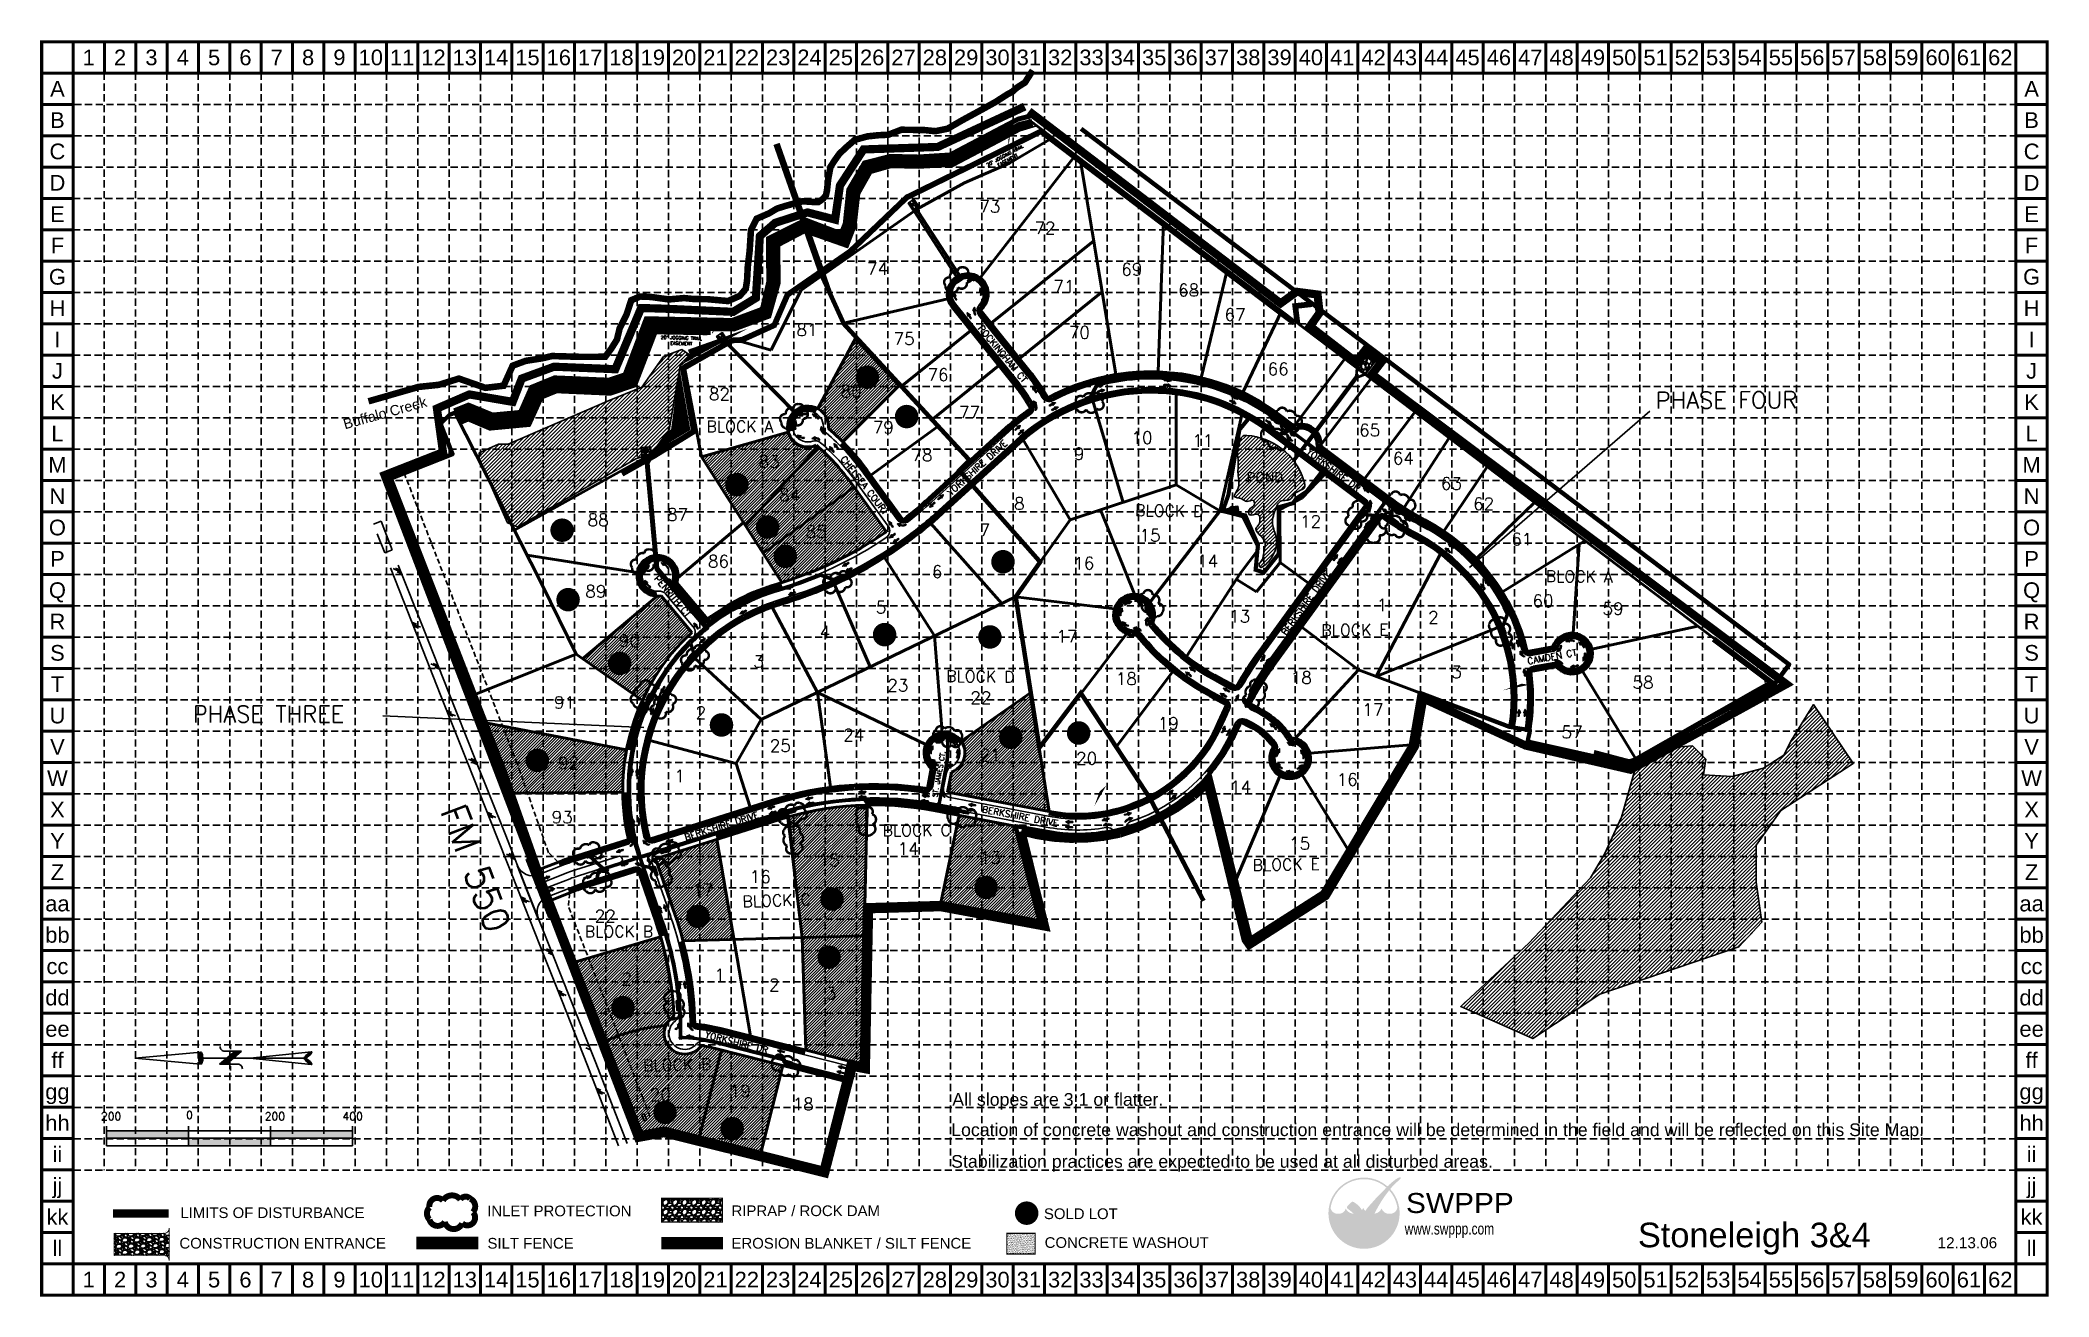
# Model space of a CAD drawing. Header units: feet. Extents: x 3975 to 8879, y 4296 to 7363.
import ezdxf
from ezdxf.enums import TextEntityAlignment as Align

# ---------------------------------------------------------------- set-up
doc = ezdxf.new("R2010")
doc.units = ezdxf.units.FT
doc.header["$LTSCALE"] = 100
doc.header["$MEASUREMENT"] = 0
for name, pattern in [('ACAD_ISO02W100', [15, 12, -3]), ('BORDER2', [0.875, 0.25, -0.125, 0.25, -0.125, 0, -0.125]), ('DASHED', [0.75, 0.5, -0.25]), ('HIDDEN', [0.375, 0.25, -0.125]), ('HIDDEN2', [0.1875, 0.125, -0.0625]), ('PHANTOM', [2.5, 1.25, -0.25, 0.25, -0.25, 0.25, -0.25]), ('PHANTOM2', [1.25, 0.625, -0.125, 0.125, -0.125, 0.125, -0.125])]:
    doc.linetypes.add(name, pattern=pattern)
for name, color, linetype in [('BASE', 7, 'Continuous'), ('CREEK', 5, 'Continuous'), ('E-Paving-BOC', 7, 'Continuous'), ('E-Sanitary Sewer-Phase II', 7, 'DASHED'), ('E-Storm-Flow Arrows-Phase 2', 7, 'Continuous'), ('E-Survey-Bridge', 7, 'DASHED'), ('E-Survey-Pond', 7, 'Continuous'), ('E-Survey-Utilities-Electric', 7, 'DASHED'), ('E-Survey-Utilities-Telephone', 7, 'DASHED'), ('EROSION BLANKET', 84, 'Continuous'), ('grid', 254, 'HIDDEN'), ('LEGEND', 7, 'Continuous'), ('LIMITS OF DISTURBANCE', 1, 'DASHED'), ('LOGO', 7, 'Continuous'), ('NARROW', 7, 'Continuous'), ('P-Paving-BOC', 7, 'Continuous'), ('P-Storm-Drainage Area-Paving Flow Arrows', 7, 'Continuous'), ('P-Survey-Block No', 7, 'Continuous'), ('P-Survey-Easement Jogging', 7, 'HIDDEN2'), ('P-Survey-Easement Jogging-Text', 7, 'Continuous'), ('P-Survey-Easement Landscape', 7, 'HIDDEN2'), ('P-Survey-Lot No', 150, 'Continuous'), ('P-Survey-Phase Lines', 150, 'Continuous'), ('SIDEWALK', 8, 'Continuous'), ('SILT FENCE', 200, 'Continuous'), ('SODDED LOT', 2, 'Continuous'), ('street_names', 150, 'Continuous')]:
    doc.layers.add(name, color=color, linetype=linetype)
for name, color, linetype, lineweight in [('P-Storm-Headwalls', 7, 'Continuous', 40), ('P-Storm-Inlet', 7, 'Continuous', 50), ('P-Storm-MH', 7, 'Continuous', 50), ('P-Storm-Pipe', 7, 'Continuous', 50), ('P-Survey-Boundary', 150, 'PHANTOM', 90), ('P-Survey-Lot Lines', 150, 'BORDER2', 50), ('P-Survey-ROW', 150, 'PHANTOM2', 50)]:
    doc.layers.add(name, color=color, linetype=linetype, lineweight=lineweight)
doc.styles.add('L100', font='simplex', dxfattribs={"height": 4})
doc.styles.add('L120', font='simplex', dxfattribs={"height": 4.8})
doc.styles.add('L140', font='simplex', dxfattribs={"height": 5.6})
doc.styles.add("L200'", font='ARIAL.TTF', dxfattribs={"height": 0.001969})
doc.styles.add('L80', font='simplex', dxfattribs={"height": 3.2})
doc.styles.add('LOGO1', font='Rockeb.TTF', dxfattribs={"height": 25})
doc.styles.add('ryland', font='ARIAL.TTF', dxfattribs={"height": 25})
doc.styles.get("Standard").update_dxf_attribs({"font": 'ARIAL.TTF'})

msp = doc.modelspace()

# ---------------------------------------------------------------- texts
at = {"style": "L200'"}
msp.add_text('Buffalo Creek', height=24.799, rotation=15.5596, dxfattribs=at).set_placement((4719.4, 6413.4))
at = {"color": 5, "linetype": 'ByBlock'}
for s, rotation, p in [('S', 255.4522, (7219.3, 5412.7)), ('K', 256.2258, (7220.9, 5419.3)), ('R', 256.9995, (7222.4, 5426)), ('O', 257.7731, (7224, 5433)), ('Y', 258.5468, (7225.3, 5439.7)), ('R', 250.0366, (7205.4, 5367.2)), ('D', 250.8102, (7207.6, 5373.6)), ('E', 252.3575, (7211.8, 5386.4))]:
    msp.add_text(s, height=0.2, rotation=rotation, dxfattribs=at).set_placement(p)
at = {"insert": (7875.9, 4476.8), "char_height": 60, "width": 787.899, "attachment_point": 1}
msp.add_mtext('Stoneleigh 3&4', dxfattribs=at)
at = {"layer": 'BASE'}
for s, height, p in [('1', 38.3, (4094, 7321.3)), ('2', 38.3, (4170.5, 7321.3)), ('3', 38.3, (4247, 7321.3)), ('4', 38.3, (4323.5, 7321.3)), ('5', 38.3, (4400, 7321.3)), ('6', 38.3, (4476.5, 7321.3)), ('7', 38.3, (4553, 7321.3)), ('8', 38.3, (4629.5, 7321.3)), ('9', 38.3, (4706, 7321.3)), ('10', 38.25, (4782.5, 7321.3)), ('11', 38.25, (4859, 7321.3)), ('12', 38.25, (4935.5, 7321.3)), ('13', 38.25, (5012, 7321.3)), ('14', 38.25, (5088.5, 7321.3)), ('15', 38.25, (5165, 7321.3)), ('16', 38.25, (5241.5, 7321.3)), ('17', 38.25, (5318, 7321.3)), ('18', 38.25, (5394.5, 7321.3)), ('19', 38.25, (5471, 7321.3)), ('20', 38.25, (5547.5, 7321.3)), ('21', 38.25, (5624, 7321.3)), ('22', 38.25, (5700.5, 7321.3)), ('23', 38.25, (5777, 7321.3)), ('24', 38.25, (5853.5, 7321.3)), ('25', 38.25, (5930, 7321.3)), ('26', 38.25, (6006.5, 7321.3)), ('27', 38.25, (6083, 7321.3)), ('28', 38.25, (6159.5, 7321.3)), ('29', 38.25, (6236, 7321.3)), ('30', 38.25, (6312.5, 7321.3)), ('31', 38.25, (6389, 7321.3)), ('32', 38.25, (6465.5, 7321.3)), ('33', 38.25, (6542, 7321.3)), ('34', 38.25, (6618.5, 7321.3)), ('35', 38.25, (6695, 7321.3)), ('36', 38.25, (6771.5, 7321.3)), ('37', 38.25, (6848, 7321.3)), ('38', 38.25, (6924.5, 7321.3)), ('39', 38.25, (7001, 7321.3)), ('40', 38.25, (7077.5, 7321.3)), ('41', 38.25, (7154, 7321.3)), ('42', 38.25, (7230.5, 7321.3)), ('43', 38.25, (7307, 7321.3)), ('44', 38.25, (7383.5, 7321.3)), ('45', 38.25, (7460, 7321.3)), ('46', 38.25, (7536.5, 7321.3)), ('47', 38.25, (7613, 7321.3)), ('48', 38.25, (7689.5, 7321.3)), ('49', 38.25, (7766, 7321.3)), ('50', 38.25, (7842.5, 7321.3)), ('51', 38.25, (7919, 7321.3)), ('52', 38.25, (7995.5, 7321.3)), ('53', 38.25, (8072, 7321.3)), ('54', 38.25, (8148.5, 7321.3)), ('55', 38.25, (8225, 7321.3)), ('56', 38.25, (8301.5, 7321.3)), ('57', 38.25, (8378, 7321.3)), ('58', 38.25, (8454.5, 7321.3)), ('59', 38.25, (8531, 7321.3)), ('60', 38.25, (8607.5, 7321.3)), ('61', 38.25, (8684, 7321.3)), ('62', 38.25, (8760.5, 7321.3)), ('A', 38.3, (4017.5, 7244.8)), ('A', 38.3, (8837, 7244.8)), ('B', 38.3, (4017.5, 7168.3)), ('B', 38.3, (8837, 7168.3)), ('C', 38.3, (4017.5, 7091.8)), ('C', 38.3, (8837, 7091.8)), ('D', 38.3, (4017.5, 7015.3)), ('D', 38.3, (8837, 7015.3)), ('E', 38.3, (4017.5, 6938.8)), ('E', 38.3, (8837, 6938.8)), ('F', 38.3, (4017.5, 6862.3)), ('F', 38.3, (8837, 6862.3)), ('G', 38.3, (4017.5, 6785.8)), ('G', 38.3, (8837, 6785.8)), ('H', 38.3, (4017.5, 6709.3)), ('H', 38.3, (8837, 6709.3)), ('I', 38.3, (4017.5, 6632.8)), ('I', 38.3, (8837, 6632.8)), ('J', 38.3, (4017.5, 6556.3)), ('J', 38.3, (8837, 6556.3)), ('K', 38.3, (4017.5, 6479.8)), ('K', 38.3, (8837, 6479.8)), ('L', 38.3, (4017.5, 6403.3)), ('L', 38.3, (8837, 6403.3)), ('M', 38.3, (4017.5, 6326.8)), ('M', 38.3, (8837, 6326.8)), ('N', 38.3, (4017.5, 6250.3)), ('N', 38.3, (8837, 6250.3)), ('O', 38.3, (4017.5, 6173.8)), ('O', 38.3, (8837, 6173.8)), ('P', 38.3, (4017.5, 6097.3)), ('P', 38.3, (8837, 6097.3)), ('Q', 38.3, (4017.5, 6020.8)), ('Q', 38.3, (8837, 6020.8)), ('R', 38.3, (4017.5, 5944.3)), ('R', 38.3, (8837, 5944.3)), ('S', 38.3, (4017.5, 5867.8)), ('S', 38.3, (8837, 5867.8)), ('T', 38.3, (4017.5, 5791.3)), ('T', 38.3, (8837, 5791.3)), ('U', 38.3, (4017.5, 5714.8)), ('U', 38.3, (8837, 5714.8)), ('V', 38.3, (4017.5, 5638.3)), ('V', 38.3, (8837, 5638.3)), ('W', 38.3, (4017.5, 5561.8)), ('W', 38.3, (8837, 5561.8)), ('X', 38.3, (4017.5, 5485.3)), ('X', 38.3, (8837, 5485.3)), ('Y', 38.3, (4017.5, 5408.8)), ('Y', 38.3, (8837, 5408.8)), ('Z', 38.3, (4017.5, 5332.3)), ('Z', 38.3, (8837, 5332.3)), ('aa', 38.25, (4017.5, 5255.8)), ('aa', 38.25, (8837, 5255.8)), ('bb', 38.25, (4017.5, 5179.3)), ('bb', 38.25, (8837, 5179.3)), ('cc', 38.25, (4017.5, 5102.8)), ('cc', 38.25, (8837, 5102.8)), ('dd', 38.25, (4017.5, 5026.3)), ('dd', 38.25, (8837, 5026.3)), ('ee', 38.25, (4017.5, 4949.8)), ('ee', 38.25, (8837, 4949.8)), ('ff', 38.25, (4017.5, 4873.3)), ('ff', 38.25, (8837, 4873.3)), ('gg', 38.25, (4017.5, 4796.8)), ('gg', 38.25, (8837, 4796.8)), ('hh', 38.25, (4017.5, 4720.3)), ('hh', 38.25, (8837, 4720.3)), ('ii', 38.25, (4017.5, 4643.8)), ('ii', 38.25, (8837, 4643.8)), ('jj', 38.25, (4017.5, 4567.3)), ('jj', 38.25, (8837, 4567.3)), ('kk', 38.25, (4017.5, 4490.8)), ('kk', 38.25, (8837, 4490.8)), ('ll', 38.25, (4017.5, 4414.3)), ('ll', 38.25, (8837, 4414.3)), ('1', 38.3, (4094, 4337.8)), ('2', 38.3, (4170.5, 4337.8)), ('3', 38.3, (4247, 4337.8)), ('4', 38.3, (4323.5, 4337.8)), ('5', 38.3, (4400, 4337.8)), ('6', 38.3, (4476.5, 4337.8)), ('7', 38.3, (4553, 4337.8)), ('8', 38.3, (4629.5, 4337.8)), ('9', 38.3, (4706, 4337.8)), ('10', 38.25, (4782.5, 4337.8)), ('11', 38.25, (4859, 4337.8)), ('12', 38.25, (4935.5, 4337.8)), ('13', 38.25, (5012, 4337.8)), ('14', 38.25, (5088.5, 4337.8)), ('15', 38.25, (5165, 4337.8)), ('16', 38.25, (5241.5, 4337.8)), ('17', 38.25, (5318, 4337.8)), ('18', 38.25, (5394.5, 4337.8)), ('19', 38.25, (5471, 4337.8)), ('20', 38.25, (5547.5, 4337.8)), ('21', 38.25, (5624, 4337.8)), ('22', 38.25, (5700.5, 4337.8)), ('23', 38.25, (5777, 4337.8)), ('24', 38.25, (5853.5, 4337.8)), ('25', 38.25, (5930, 4337.8)), ('26', 38.25, (6006.5, 4337.8)), ('27', 38.25, (6083, 4337.8)), ('28', 38.25, (6159.5, 4337.8)), ('29', 38.25, (6236, 4337.8)), ('30', 38.25, (6312.5, 4337.8)), ('31', 38.25, (6389, 4337.8)), ('32', 38.25, (6465.5, 4337.8)), ('33', 38.25, (6542, 4337.8)), ('34', 38.25, (6618.5, 4337.8)), ('35', 38.25, (6695, 4337.8)), ('36', 38.25, (6771.5, 4337.8)), ('37', 38.25, (6848, 4337.8)), ('38', 38.25, (6924.5, 4337.8)), ('39', 38.25, (7001, 4337.8)), ('40', 38.25, (7077.5, 4337.8)), ('41', 38.25, (7154, 4337.8)), ('42', 38.25, (7230.5, 4337.8)), ('43', 38.25, (7307, 4337.8)), ('44', 38.25, (7383.5, 4337.8)), ('45', 38.25, (7460, 4337.8)), ('46', 38.25, (7536.5, 4337.8)), ('47', 38.25, (7613, 4337.8)), ('48', 38.25, (7689.5, 4337.8)), ('49', 38.25, (7766, 4337.8)), ('50', 38.25, (7842.5, 4337.8)), ('51', 38.25, (7919, 4337.8)), ('52', 38.25, (7995.5, 4337.8)), ('53', 38.25, (8072, 4337.8)), ('54', 38.25, (8148.5, 4337.8)), ('55', 38.25, (8225, 4337.8)), ('56', 38.25, (8301.5, 4337.8)), ('57', 38.25, (8378, 4337.8)), ('58', 38.25, (8454.5, 4337.8)), ('59', 38.25, (8531, 4337.8)), ('60', 38.25, (8607.5, 4337.8)), ('61', 38.25, (8684, 4337.8)), ('62', 38.25, (8760.5, 4337.8))]:
    msp.add_text(s, height=height, dxfattribs=at).set_placement(p, align=Align.MIDDLE_CENTER)
at = {"layer": 'BASE', "color": 7, "style": "L200'"}
for s, height, p in [('All slopes are 3:1 or flatter.', 31.024, (6202, 4762.1)), ('Location of concrete washout and construction entrance will be determined in the field and will be reflected on this Site Map.', 31.0241, (6199.4, 4688.1)), ('Stabilization practices are expected to be used at all disturbed areas.', 31.024, (6199.3, 4610.9))]:
    msp.add_text(s, height=height, dxfattribs=at).set_placement(p)
at = {"layer": 'BASE'}
msp.add_text('12.13.06', height=26.78, dxfattribs=at).set_placement((8680.2, 4414.4), align=Align.CENTER)
at = {"layer": 'E-Survey-Pond', "lineweight": -3, "style": 'L80'}
msp.add_text('POND', height=24, dxfattribs=at).set_placement((6920.7, 6284.2))
at = {"layer": 'LEGEND', "style": "L200'"}
for s, height, p in [('LIMITS OF DISTURBANCE', 26.086, (4317.7, 4488.1)), ('INLET PROTECTION', 26.086, (5066.6, 4492.4)), ('RIPRAP / ROCK DAM', 26.086, (5663.2, 4492.8)), ('SOLD LOT', 26.09, (6425.8, 4485.5)), ('CONSTRUCTION ENTRANCE', 26.086, (4315.3, 4413.6)), ('SILT FENCE', 26.09, (5067.4, 4413.5)), ('EROSION BLANKET / SILT FENCE', 26.086, (5663.1, 4413.5)), ('CONCRETE WASHOUT', 26.086, (6427.6, 4415.2))]:
    msp.add_text(s, height=height, dxfattribs=at).set_placement(p)
at = {"layer": 'P-Survey-Block No', "char_height": 28, "attachment_point": 5, "style": 'L140'}
for s, insert, rotation in [('BLOCK A', (5683.6, 6420.3), 359.7971), ('BLOCK D', (6731.7, 6214.6), 359.0643), ('BLOCK A', (7732.6, 6054.1), 359.3826), ('BLOCK E', (7185.1, 5923.8), 0.6995), ('BLOCK D', (6270.5, 5810.1), 359.2166), ('BLOCK C', (6115.1, 5434.6), 0.1571), ('BLOCK E', (7017.2, 5351.1), 1.1465), ('BLOCK C', (5773, 5263.4), 1.9178), ('BLOCK B', (5388.2, 5187.5), 0.0997), ('BLOCK B', (5530.3, 4862.2), 1.1548)]:
    msp.add_mtext(s, dxfattribs=dict(at, insert=insert, rotation=rotation))
at = {"layer": 'P-Survey-Easement Jogging-Text', "char_height": 8, "attachment_point": 5, "style": 'L80'}
for insert, rotation in [((6333.9, 7076.3), 28.3674), ((5540.7, 6629.9), 358.285)]:
    msp.add_mtext("20' JOGGING TRAIL\\PEASEMENT", dxfattribs=dict(at, insert=insert, rotation=rotation))
at = {"layer": 'P-Survey-Lot No', "color": 7, "style": 'L100'}
for s, p in [('73', (6293.8, 6942.5)), ('72', (6428.5, 6889.9)), ('74', (6019.5, 6790.8)), ('69', (6640.4, 6788.9)), ('71', (6474.6, 6747.4)), ('68', (6779, 6738.3)), ('81', (5847.4, 6641.3)), ('67', (6892.4, 6678.5)), ('75', (6084.5, 6619.7)), ('70', (6512.2, 6634.9)), ('66', (6997.6, 6545.8)), ('76', (6167.3, 6531.7)), ('82', (5633.8, 6484.7)), ('80', (5955.2, 6491)), ('79', (6033.7, 6403)), ('77', (6244.2, 6440.3)), ('65', (7221, 6396.4)), ('10', (6665.2, 6377.9)), ('11', (6813.6, 6371)), ('83', (5755.2, 6319.4)), ('78', (6128.2, 6335.8)), ('9', (6511.7, 6339.1)), ('64', (7303.1, 6327.9)), ('63', (7420.4, 6266.1)), ('84', (5805.3, 6238.1)), ('8', (6365.8, 6217.4)), ('62', (7499.2, 6216.6)), ('88', (5337.6, 6177.4)), ('87', (5531.4, 6190.4)), ('7', (6281.6, 6152.6)), ('12', (7076.8, 6173.4)), ('85', (5869.7, 6148.4)), ('15', (6684.9, 6139.6)), ('61', (7592.5, 6130.3)), ('86', (5631.5, 6076.2)), ('6', (6165.2, 6051)), ('16', (6523.2, 6071.6)), ('14', (6825.7, 6077.1)), ('89', (5332, 6003)), ('5', (6028.2, 5964.2)), ('1', (7250.7, 5969.6)), ('60', (7644.1, 5979.7)), ('4', (5891.3, 5903.7)), ('13', (6903.6, 5942)), ('2', (7376.8, 5939.5)), ('90', (5413.7, 5882.8)), ('17', (6482.1, 5893.4)), ('3', (5729.2, 5831.7)), ('3', (7433.2, 5806.3)), ('23', (6069.3, 5773.5)), ('18', (6627, 5789.5)), ('18', (7054.3, 5792.4)), ('91', (5255.3, 5731.6)), ('22', (6272, 5743.4)), ('17', (7229.2, 5714.1)), ('2', (5588.5, 5706.9)), ('19', (6729.7, 5681)), ('25', (5782.3, 5626.2)), ('24', (5961.5, 5652.5)), ('92', (5265.2, 5583.6)), ('21', (6294.5, 5603.7)), ('20', (6530, 5595.3)), ('1', (5536.3, 5552.4)), ('14', (6905.9, 5525.7)), ('16', (7166.1, 5543.5)), ('93', (5249.8, 5451.7)), ('14', (6094.7, 5374.6)), ('15', (7050.2, 5387.4)), ('15', (5901.8, 5346.1)), ('13', (6294.9, 5353)), ('17', (5593.1, 5274.1)), ('16', (5733.4, 5306.1)), ('22', (5354.9, 5210.3)), ('21', (5419.8, 5056.3)), ('1', (5633.8, 5066.4)), ('2', (5767.7, 5042.3)), ('3', (5906.4, 5021.7))]:
    msp.add_text(s, height=30, dxfattribs=at).set_placement(p, align=Align.CENTER)
for s, p in [('59', (7815.3, 5975.9)), ('58', (7888.5, 5795.6)), ('57', (7715.1, 5674.3)), ('19', (5684.6, 4798)), ('20', (5489.3, 4789.3)), ('18', (5838.2, 4766.5))]:
    msp.add_text(s, height=30, dxfattribs=at).set_placement(p, align=Align.MIDDLE_CENTER)
at = {"layer": 'P-Survey-Phase Lines', "color": 7, "linetype": 'ByBlock', "style": 'L120'}
for s, rotation, p in [('PHASE FOUR', 0.2519, (7919.5, 6463.9)), ('PHASE THREE', 359.9905, (4348.1, 5698))]:
    msp.add_text(s, height=40.5, rotation=rotation, dxfattribs=at).set_placement(p)
at = {"layer": 'street_names', "color": 7, "lineweight": 30}
for s, insert, char_height, attachment_point, rotation, style in [('ROCKINGHAM CT', (6325.3, 6597.4), 16, 5, 309.6111, 'L140'), ('CHELSEA COURT', (5987.9, 6276.6), 16, 5, 307.947, 'L140'), ('YORKSHIRE DR', (7132.4, 6314.6), 16, 5, 322.8919, 'L140'), ('PENRITH CT', (5525.7, 6010.9), 16, 2, 310.2247, 'L140'), ('BERKSHIRE DRIVE', (7065.6, 5990.6), 16, 5, 54.2483, 'L140'), ('CAMDEN CT', (7666, 5858.2), 16, 5, 10.3715, 'L120'), ('ST. JAMES CT.', (6169.5, 5571.9, -750), 12, 5, 79.484, 'L140'), ('FM 550', (5038.9, 5341.8), 64, 5, 290.7604, 'L140'), ('BERKSHIRE DRIVE', (6367.9, 5468.9), 16, 5, 349.2431, 'L140'), ('BERKSHIRE DRIVE', (5638.9, 5445.2), 16, 5, 17.5587, 'L140'), ('YORKSHIRE DR', (5675.6, 4916.9), 16, 5, 345.7622, 'L140')]:
    msp.add_mtext(s, dxfattribs=dict(at, insert=insert, char_height=char_height, attachment_point=attachment_point, rotation=rotation, style=style))
at = {"layer": 'street_names', "color": 7, "insert": (6188.1, 6262.4), "char_height": 16, "width": 213.985, "attachment_point": 1, "rotation": 42.3531, "style": 'L100'}
msp.add_mtext('YORKSHIRE DRIVE', dxfattribs=at)

# ---------------------------------------------------------------- blocks, each defined once
blk = doc.blocks.new('North Arrow')
at = {"layer": 'NARROW'}
for p, q in [((0, 0), (22.36, 2)), ((0, 0), (22.33, -2.02)), ((28.77, -2.09), (34.02, 2.32)), ((36.18, 2.33), (30.46, 2.33)), ((36.16, 2.32), (31.04, -2.09)), ((32.43, 3.06), (32.43, 4.63)), ((39.1, 0.01), (59.96, 2.11)), ((31.2, -0.05), (21.66, -0.05)), ((21.66, -0.05), (21.66, -0.05)), ((28.77, -2.09), (34.95, -2.09)), ((32.43, -4.26), (32.43, -2.8)), ((57.45, -0.05), (33.41, -0.05)), ((59.83, -2.14), (39.04, -0.01)), ((57.69, -0.03), (57.77, -0.01)), ((57.77, -0.05), (57.69, -0.03))]:
    blk.add_line(p, q, dxfattribs=at)
blk.add_lwpolyline([(22.36, -2.03), (22.59, -1.93, 0.091577), (22.87, -1.44, 0.048306), (23.03, -0.75), (23.07, -0.01), (23.01, 0.82, 0.048306), (22.87, 1.42, 0.091577), (22.59, 1.91), (22.36, 2.01), (22.14, 1.91, 0.091577), (21.86, 1.42, 0.048306), (21.72, 0.82), (21.66, -0.01), (21.72, -0.83, 0.048306), (21.86, -1.44, 0.091577), (22.14, -1.93)], format="xyb", close=True, dxfattribs=at)
for points in [[(57.46, -0.03), (57.44, 0.08, -0.066818), (57.67, 0.47, -0.03073), (58.01, 0.84), (58.52, 1.29), (59.07, 1.7, -0.03073), (59.5, 1.95, -0.066818), (59.93, 2.1), (60.04, 2.06)], [(60.04, 2.06), (60.05, 1.95, -0.066818), (59.82, 1.56, -0.03073), (59.43, 1.14), (58.97, 0.74), (58.42, 0.33, -0.03073), (57.99, 0.08, -0.036692), (57.76, -0.02)], [(57.46, -0.04), (57.44, -0.15, 0.066818), (57.67, -0.54, 0.03073), (58.01, -0.9), (58.52, -1.36), (59.07, -1.77, 0.03073), (59.5, -2.02, 0.066818), (59.93, -2.17), (60.04, -2.13)], [(60.04, -2.13), (60.05, -2.01, 0.066818), (59.82, -1.63, 0.03073), (59.43, -1.2), (58.97, -0.8), (58.42, -0.4, 0.03073), (57.99, -0.15, 0.036692), (57.76, -0.05)]]:
    blk.add_lwpolyline(points, format="xyb", dxfattribs=at)
for centre, start, end in [((30.46, 3.86), 178.8769, 270), ((34.95, -3.62), 358.8769, 90)]:
    blk.add_arc(centre, 1.53, start, end, dxfattribs=at)
for points in [[(23.03, -0.76), (21.67, -0.05), (23.07, -0.05), (21.72, 0.82)], [(23.07, -0.05), (21.72, 0.82), (23.02, 0.75), (21.85, 1.42)], [(23.02, 0.75), (21.85, 1.42), (22.87, 1.44), (22.14, 1.91)], [(22.87, 1.44), (22.14, 1.91), (22.59, 1.91), (22.36, 2)], [(31.05, -2.09), (36.15, 2.36), (28.75, -2.06), (34.01, 2.36)], [(57.44, 0.08), (57.7, -0.01), (57.5, 0.21), (57.77, -0.01)], [(57.45, -0.04), (57.69, -0.02), (57.44, 0.08), (57.7, -0.01)], [(57.5, 0.21), (57.77, -0.01), (57.6, 0.39), (57.94, 0.06)], [(57.6, 0.39), (57.94, 0.06), (57.68, 0.5), (58.07, 0.13)], [(57.68, 0.5), (58.07, 0.13), (57.84, 0.66), (58.29, 0.26)], [(57.84, 0.66), (58.29, 0.26), (58.03, 0.86), (58.52, 0.41)], [(58.03, 0.86), (58.52, 0.41), (58.26, 1.07), (58.73, 0.57)], [(58.26, 1.07), (58.73, 0.57), (58.52, 1.3), (59.05, 0.81)], [(58.52, 1.3), (59.05, 0.81), (58.7, 1.42), (59.26, 0.99)], [(59.26, 1), (58.69, 1.42), (59.45, 1.15), (59, 1.65)], [(59.45, 1.15), (59, 1.65), (59.62, 1.34), (59.28, 1.82)], [(59.62, 1.34), (59.28, 1.82), (59.81, 1.55), (59.49, 1.95)], [(59.81, 1.55), (59.49, 1.95), (59.93, 1.73), (59.69, 2.04)], [(59.93, 1.73), (59.69, 2.04), (60.05, 1.94), (59.93, 2.1)], [(60.05, 1.94), (59.93, 2.1), (60.04, 2.06)], [(22.87, -1.44), (21.72, -0.87), (23.03, -0.76), (21.67, -0.05)], [(22.58, -1.93), (21.86, -1.45), (22.87, -1.44), (21.72, -0.87)], [(22.36, -2.01), (22.14, -1.93), (22.58, -1.93), (21.86, -1.45)], [(57.44, -0.14), (57.69, -0.02), (57.45, -0.04), (57.69, -0.02)], [(57.46, -0.19), (57.7, -0.03), (57.44, -0.14), (57.69, -0.02)], [(57.53, -0.33), (57.76, -0.05), (57.46, -0.19), (57.7, -0.03)], [(57.63, -0.48), (57.9, -0.1), (57.53, -0.33), (57.76, -0.05)], [(57.78, -0.66), (58.09, -0.2), (57.63, -0.48), (57.9, -0.1)], [(57.97, -0.87), (58.34, -0.35), (57.78, -0.66), (58.09, -0.2)], [(58.24, -1.11), (58.61, -0.54), (57.97, -0.87), (58.34, -0.35)], [(58.61, -1.43), (58.93, -0.77), (58.24, -1.11), (58.61, -0.54)], [(58.91, -1.64), (59.2, -1), (58.61, -1.43), (58.93, -0.77)], [(59.12, -1.79), (59.57, -1.36), (58.92, -1.65), (59.2, -1.01)], [(59.35, -1.93), (59.81, -1.62), (59.12, -1.79), (59.57, -1.36)], [(59.54, -1.32), (59.41, -1.18), (59.21, -1.01)], [(59.58, -2.05), (59.93, -1.79), (59.35, -1.93), (59.81, -1.62)], [(59.78, -2.13), (60.05, -2.01), (59.58, -2.05), (59.93, -1.79)], [(59.92, -2.17), (60.04, -2.13), (59.78, -2.13), (60.05, -2.01)]]:
    blk.add_solid(points, dxfattribs=at)
blk = doc.blocks.new('new logo')
at = {"layer": 'LOGO'}
h = blk.add_hatch(color=170, dxfattribs=at)
h.paths.add_polyline_path([(67.4, 44.1), (66.8, 44.7), (66.3, 45.2), (66, 45.8), (65.5, 46.4), (65.1, 47.2), (64.7, 47.9), (64.4, 48.5), (64.2, 49), (63.9, 49.6), (63.7, 50.1), (63.3, 51), (62.9, 52), (62.6, 52.8), (62.4, 53.3), (62.2, 53.7), (62.1, 54.2), (61.9, 54.7), (61.7, 55.2), (61.5, 55.7), (61.3, 56.3), (61, 56.8), (60.8, 57.4), (60.5, 57.9), (60.2, 58.5), (60, 59.1), (59.7, 59.6), (59.3, 60.2), (59, 60.8), (58.7, 61.3), (58.3, 61.9), (58, 62.4), (57.6, 62.9), (57.3, 63.4), (56.9, 63.9), (56.6, 64.3), (56.3, 64.7), (55.9, 65.1), (55.6, 65.5), (55.2, 65.9), (54.9, 66.2), (54, 66.2), (52.9, 66.3), (52, 66.5), (51.5, 66.6), (50.9, 66.8), (50.3, 67), (49.4, 67.4), (48.3, 67.9), (47.3, 68.6), (46.5, 69.3), (45.7, 70), (45, 70.8), (44.4, 71.5), (44, 72.2), (43.6, 72.7), (43.4, 72.9), (43.2, 73.2), (43.1, 73.4), (43, 73.5), (42.8, 73.7), (42.7, 73.7), (42.7, 73.8), (42.6, 73.8), (42.5, 73.7), (42.5, 73.6), (42.4, 73.5), (42.4, 73.4), (42.3, 73.2), (42.2, 72.8), (42, 72.1), (41.7, 71.5), (41.4, 70.9), (41, 70.3), (40.5, 69.8), (40, 69.2), (39.4, 68.7), (38.8, 68.2), (38.1, 67.7), (37.3, 67.3), (36.5, 66.9), (35.7, 66.6), (34.9, 66.3), (34, 66.1), (33, 66), (31.9, 65.9), (30.8, 65.9), (29.6, 65.9), (28.6, 66), (27.6, 66.1), (26.7, 66.4), (25.8, 66.7), (25, 67.1), (24.1, 67.6), (23.2, 68.2), (22.4, 68.9), (21.8, 69.5), (21.4, 69.9), (21, 70.4), (20.6, 70.9), (20.2, 71.5), (19.9, 72.1), (19.5, 72.9), (19.2, 73.8), (18.9, 74.8, -0.595729), (106.3, 106.8), (107, 107.5), (107.5, 108), (108.1, 108.6, 37.93689), (112.3, 104.5), (112.1, 104.2), (111.6, 103.7), (111.1, 103.1), (110.6, 102.5, -0.146449), (123.6, 75), (123.3, 74.5), (123.1, 74), (122.9, 73.5), (122.8, 73.1), (122.5, 72.4), (122.2, 71.7), (121.9, 71.1), (121.5, 70.5), (121.1, 70), (120.7, 69.5), (120.2, 69), (119.6, 68.6), (119, 68.1), (118.4, 67.7), (117.8, 67.4), (117.1, 67), (116.5, 66.7), (115.8, 66.5), (115, 66.3), (114.3, 66.1), (113.5, 66), (112.7, 65.9), (111.9, 65.8), (111.1, 65.8), (110.3, 65.8), (109.4, 65.9), (108.6, 66), (107.7, 66.2), (106.8, 66.4), (105.9, 66.7), (105.1, 67.1), (104.3, 67.5), (103.5, 68), (102.8, 68.6), (102.1, 69.3), (101.4, 70), (100.8, 70.7), (100.2, 71.4), (99.8, 72), (99.5, 72.5), (99.4, 72.8), (99.3, 73), (99.1, 73.2), (99, 73.4), (98.9, 73.5), (98.8, 73.6), (98.7, 73.6), (98.6, 73.6), (98.5, 73.5), (98.4, 73.4), (98.4, 73.3), (98.3, 73.2), (98.2, 73), (98.1, 72.8), (97.8, 72.4), (97.4, 71.8), (96.9, 71.1), (96.4, 70.5), (95.9, 70.1), (95.4, 69.6), (94.8, 69.1), (94.2, 68.6), (93.5, 68.2), (92.8, 67.7), (91.9, 67.3), (91, 66.9), (90.1, 66.6), (89.4, 66.4), (88.6, 66.2), (87.8, 66.1), (87.6, 65.6), (87.4, 65.1), (87.1, 64.4), (86.9, 63.8), (86.6, 63), (86.3, 62.2), (85.9, 61.3), (85.6, 60.4), (85.3, 59.5), (84.9, 58.6), (84.6, 57.7), (84.2, 56.7), (83.9, 55.8), (83.5, 54.9), (83.2, 54), (82.9, 53.2), (82.6, 52.4), (82.3, 51.6), (82.1, 51), (81.9, 50.3), (81.6, 49.8), (81.3, 48.9), (80.9, 48.1), (80.5, 47.3), (80.1, 46.6), (79.6, 45.9), (79.1, 45.4), (78.6, 44.8), (78.1, 44.3), (77.6, 43.9), (77, 43.5), (76.5, 43.1), (75.9, 42.8), (75.3, 42.6), (74.6, 42.3), (73.7, 42.1), (73, 41.9), (72.2, 41.9), (71.6, 42), (70.9, 42.2), (70.1, 42.5), (69.4, 42.8), (68.7, 43.1), (68, 43.5)])
h.paths.add_polyline_path([(71.8, 72), (70.7, 73.9), (70.1, 75.2), (69.7, 74.3), (68.7, 72.6), (67.9, 71.7), (67.9, 71.5), (68.1, 71.2), (68.3, 71), (68.4, 70.8), (68.5, 70.6), (68.7, 70.4), (68.8, 70.2), (68.9, 70.1), (69, 70), (69.1, 69.8), (69.3, 69.7), (69.4, 69.7), (69.5, 69.6), (69.6, 69.5), (69.7, 69.5), (69.8, 69.4), (69.9, 69.4), (70.1, 69.3), (70.2, 69.3), (70.3, 69.2), (70.4, 69.2), (70.5, 69.2), (70.6, 69.2), (70.8, 69.2), (70.9, 69.2), (71, 69.2), (71.1, 69.2), (71.2, 69.2), (71.3, 69.2), (71.4, 69.2), (71.5, 69.2), (71.6, 69.2), (71.7, 69.3), (71.8, 69.3), (71.9, 69.3), (72, 69.4), (72.1, 69.5), (72.2, 69.5), (72.3, 69.6), (72.5, 69.6), (72.6, 69.7), (72.7, 69.8), (72.8, 69.9), (72.9, 70), (73, 70.1), (73.1, 70.2), (73.2, 70.3), (73.3, 70.4), (72.5, 71.1)], flags=17)
blk.add_hatch(color=240, dxfattribs=at).paths.add_polyline_path([(117.7, 117.3), (118.9, 118.2), (119.8, 118.9), (120.6, 119.5), (121.3, 119.9), (121.9, 120.3), (122.4, 120.6), (122.8, 120.9), (123.1, 121.1), (123.4, 121.3), (123.7, 121.4), (124, 121.6), (124.2, 121.7), (124.4, 121.8), (124.6, 121.9), (124.8, 121.9), (125, 122), (125.2, 122.1), (125.4, 122.2), (125.6, 122.2), (125.8, 122.3), (125.9, 122.4), (126.1, 122.4), (126.3, 122.5), (126.4, 122.5), (126.6, 122.6), (126.7, 122.6), (126.8, 122.7), (126.9, 122.7), (127.1, 122.7), (127.2, 122.8), (127.3, 122.8), (127.4, 122.8), (127.5, 122.8), (127.6, 122.8), (127.7, 122.8), (127.8, 122.8), (127.9, 122.8), (128, 122.8), (128.1, 122.8), (128.1, 122.8), (128.2, 122.8), (128.3, 122.8), (128.4, 122.8), (128.4, 122.7), (128.5, 122.7), (128.5, 122.7), (128.6, 122.7), (128.6, 122.6), (128.7, 122.6), (128.7, 122.6), (128.7, 122.5), (128.7, 122.5), (128.8, 122.4), (128.8, 122.4), (128.8, 122.3), (128.8, 122.3), (128.8, 122.2), (128.8, 122.1), (128.8, 122.1), (128.8, 122), (128.8, 121.9), (128.8, 121.8), (128.8, 121.8), (128.8, 121.7), (128.8, 121.6), (128.7, 121.5), (128.7, 121.4), (128.7, 121.3), (128.6, 121.3), (128.6, 121.2), (128.5, 121.1), (128.4, 121), (128.4, 120.8), (128.3, 120.7), (128.2, 120.6), (128.1, 120.4), (128, 120.3), (127.8, 120.1), (127.7, 120), (127.6, 119.8), (127.4, 119.6), (127.3, 119.4), (127.1, 119.2), (126.8, 119), (126.6, 118.8), (126.3, 118.5), (125.9, 118.2), (125.5, 117.9), (125.1, 117.5), (124.6, 117), (124, 116.6), (123.5, 116.1), (122.9, 115.6), (122.3, 115.1), (121.7, 114.5), (121.1, 114), (120.6, 113.5), (120, 113), (119.5, 112.5), (119, 112), (118.5, 111.5), (118, 111), (117.5, 110.5), (117, 109.9), (116.5, 109.4), (116, 108.8), (115.5, 108.3), (115, 107.7), (114.5, 107.1), (114, 106.6), (113.5, 106), (113, 105.4), (112.5, 104.8), (112.1, 104.2), (111.6, 103.7), (111.1, 103.1), (110.6, 102.4), (110.1, 101.8), (109.6, 101.1), (109, 100.4), (108.5, 99.7), (107.9, 98.9), (107.3, 98.1), (106.7, 97.3), (106, 96.4), (105.4, 95.6), (104.8, 94.7), (104.2, 93.9), (103.6, 93.1), (103.1, 92.3), (102.5, 91.5), (102, 90.6), (101.4, 89.8), (100.9, 89), (100.3, 88.2), (99.8, 87.3), (99.2, 86.5), (98.6, 85.6), (98.1, 84.7), (97.5, 83.8), (96.9, 82.9), (96.4, 82), (95.9, 81.1), (95.4, 80.3), (94.9, 79.5), (94.5, 78.7), (94, 78), (93.6, 77.2), (93.2, 76.5), (92.8, 75.8), (92.4, 75), (92, 74.3), (91.6, 73.5), (91.2, 72.8), (90.8, 72), (90.4, 71.3), (90, 70.6), (89.6, 69.9), (89.3, 69.3), (89, 68.7), (88.8, 68.2), (88.5, 67.7), (88.3, 67.3), (88.1, 66.9), (88, 66.5), (87.8, 66.1), (87.6, 65.6), (87.4, 65.1), (87.1, 64.4), (86.9, 63.8), (86.6, 63), (86.3, 62.2), (85.9, 61.3), (85.6, 60.4), (85.3, 59.5), (84.9, 58.6), (84.6, 57.7), (84.2, 56.7), (83.9, 55.8), (83.5, 54.9), (83.2, 54), (82.9, 53.2), (82.6, 52.4), (82.3, 51.6), (82.1, 51), (81.9, 50.3), (81.6, 49.8), (81.4, 49.2), (81.2, 48.7), (81, 48.3), (80.8, 47.9), (80.6, 47.5), (80.4, 47.1), (80.2, 46.7), (80, 46.4), (79.7, 46.1), (79.5, 45.8), (79.2, 45.5), (79, 45.2), (78.7, 44.9), (78.5, 44.7), (78.2, 44.4), (78, 44.2), (77.7, 44), (77.4, 43.8), (77.2, 43.6), (76.9, 43.4), (76.6, 43.2), (76.3, 43), (76, 42.9), (75.7, 42.7), (75.5, 42.6), (75.2, 42.5), (74.9, 42.4), (74.6, 42.3), (74.3, 42.2), (74, 42.1), (73.8, 42.1), (73.5, 42), (73.2, 42), (73, 41.9), (72.7, 41.9), (72.5, 41.9), (72.2, 41.9), (72, 42), (71.8, 42), (71.5, 42.1), (71.3, 42.1), (71.1, 42.2), (70.8, 42.2), (70.6, 42.3), (70.4, 42.4), (70.1, 42.5), (69.9, 42.6), (69.6, 42.7), (69.4, 42.8), (69.2, 42.9), (68.9, 43), (68.7, 43.1), (68.5, 43.2), (68.2, 43.4), (68, 43.6), (67.8, 43.7), (67.6, 43.9), (67.4, 44.1), (67.2, 44.3), (67, 44.5), (66.8, 44.7), (66.6, 44.9), (66.5, 45.1), (66.3, 45.4), (66.1, 45.6), (65.9, 45.9), (65.7, 46.2), (65.4, 46.6), (65.2, 47), (65, 47.4), (64.7, 47.9), (64.4, 48.5), (64.2, 49), (63.9, 49.6), (63.7, 50.1), (63.4, 50.7), (63.2, 51.3), (63, 51.8), (62.8, 52.3), (62.6, 52.8), (62.4, 53.3), (62.2, 53.7), (62.1, 54.2), (61.9, 54.7), (61.7, 55.2), (61.5, 55.7), (61.3, 56.3), (61, 56.8), (60.8, 57.4), (60.5, 57.9), (60.2, 58.5), (60, 59.1), (59.7, 59.6), (59.3, 60.2), (59, 60.8), (58.7, 61.3), (58.3, 61.9), (58, 62.4), (57.6, 62.9), (57.3, 63.4), (56.9, 63.9), (56.6, 64.3), (56.3, 64.7), (55.9, 65.1), (55.6, 65.5), (55.2, 65.9), (54.9, 66.3), (54.5, 66.6), (54.1, 67), (53.7, 67.4), (53.3, 67.8), (52.8, 68.1), (52.4, 68.5), (51.9, 68.9), (51.4, 69.3), (50.9, 69.7), (50.5, 70), (50, 70.4), (49.5, 70.8), (49.1, 71.1), (48.7, 71.5), (48.2, 71.8), (47.8, 72.1), (47.5, 72.4), (47.1, 72.7), (46.8, 72.9), (46.6, 73.1), (46.3, 73.3), (46.1, 73.5), (45.9, 73.6), (45.7, 73.8), (45.6, 73.9), (45.5, 74), (45.3, 74.2), (45.2, 74.3), (45.1, 74.4), (45, 74.6), (45, 74.7), (44.9, 74.8), (44.8, 75), (44.8, 75.1), (44.8, 75.2), (44.7, 75.4), (44.7, 75.5), (44.7, 75.7), (44.7, 75.8), (44.7, 76), (44.7, 76.1), (44.7, 76.3), (44.8, 76.4), (44.8, 76.6), (44.9, 76.7), (44.9, 76.9), (45, 77.1), (45.1, 77.2), (45.2, 77.4), (45.3, 77.6), (45.4, 77.8), (45.6, 78), (45.7, 78.2), (45.9, 78.5), (46.1, 78.7), (46.3, 79), (46.6, 79.3), (46.8, 79.5), (47.1, 79.8), (47.3, 80.1), (47.6, 80.4), (47.9, 80.7), (48.2, 81), (48.5, 81.3), (48.8, 81.6), (49.2, 81.9), (49.5, 82.2), (49.8, 82.5), (50.1, 82.7), (50.4, 83), (50.7, 83.2), (51, 83.4), (51.2, 83.6), (51.5, 83.8), (51.7, 83.9), (51.9, 84.1), (52.1, 84.2), (52.2, 84.3), (52.4, 84.4), (52.5, 84.5), (52.7, 84.5), (52.8, 84.6), (53, 84.6), (53.1, 84.6), (53.2, 84.7), (53.3, 84.7), (53.5, 84.7), (53.6, 84.7), (53.7, 84.7), (53.8, 84.7), (54, 84.7), (54.1, 84.6), (54.2, 84.6), (54.3, 84.5), (54.5, 84.5), (54.6, 84.4), (54.7, 84.4), (54.9, 84.3), (55, 84.2), (55.2, 84.1), (55.3, 84.1), (55.5, 84), (55.7, 83.9), (55.9, 83.7), (56.1, 83.6), (56.4, 83.4), (56.7, 83.2), (57, 83), (57.3, 82.8), (57.7, 82.5), (58, 82.3), (58.4, 82), (58.8, 81.7), (59.2, 81.4), (59.6, 81.1), (60, 80.8), (60.4, 80.5), (60.8, 80.2), (61.2, 79.9), (61.5, 79.6), (61.9, 79.3), (62.3, 78.9), (62.6, 78.6), (63, 78.3), (63.3, 77.9), (63.7, 77.5), (64, 77.2), (64.3, 76.8), (64.6, 76.4), (64.9, 76), (65.2, 75.6), (65.5, 75.2), (65.8, 74.8), (66.1, 74.4), (66.4, 74), (66.7, 73.6), (66.9, 73.2), (67.2, 72.8), (67.4, 72.5), (67.6, 72.1), (67.8, 71.8), (67.9, 71.5), (68.1, 71.2), (68.3, 71), (68.4, 70.8), (68.5, 70.6), (68.7, 70.4), (68.8, 70.2), (68.9, 70.1), (69, 70), (69.1, 69.8), (69.3, 69.7), (69.4, 69.7), (69.5, 69.6), (69.6, 69.5), (69.7, 69.5), (69.8, 69.4), (69.9, 69.4), (70.1, 69.3), (70.2, 69.3), (70.3, 69.2), (70.4, 69.2), (70.5, 69.2), (70.6, 69.2), (70.8, 69.2), (70.9, 69.2), (71, 69.2), (71.1, 69.2), (71.2, 69.2), (71.3, 69.2), (71.4, 69.2), (71.5, 69.2), (71.6, 69.2), (71.7, 69.3), (71.8, 69.3), (71.9, 69.3), (72, 69.4), (72.1, 69.5), (72.2, 69.5), (72.3, 69.6), (72.5, 69.6), (72.6, 69.7), (72.7, 69.8), (72.8, 69.9), (72.9, 70), (73, 70.1), (73.1, 70.2), (73.2, 70.3), (73.3, 70.5), (73.5, 70.6), (73.6, 70.8), (73.7, 70.9), (73.9, 71.1), (74, 71.3), (74.2, 71.5), (74.3, 71.8), (74.5, 72), (74.7, 72.3), (74.9, 72.6), (75.1, 72.8), (75.3, 73.1), (75.6, 73.5), (75.8, 73.8), (76.1, 74.1), (76.4, 74.5), (76.7, 74.9), (77, 75.3), (77.3, 75.7), (77.7, 76.1), (78, 76.5), (78.4, 77), (78.8, 77.4), (79.2, 77.9), (79.6, 78.4), (80, 78.9), (80.5, 79.5), (81, 80), (81.5, 80.6), (82, 81.1), (82.5, 81.7), (83, 82.3), (83.6, 82.9), (84.1, 83.5), (84.7, 84.1), (85.2, 84.7), (85.7, 85.3), (86.2, 85.8), (86.7, 86.4), (87.2, 86.9), (87.7, 87.4), (88.1, 87.9), (88.6, 88.5), (89.1, 89), (89.5, 89.5), (90, 90.1), (90.5, 90.6), (91, 91.2), (91.5, 91.7), (92.1, 92.3), (92.6, 92.9), (93.2, 93.5), (93.8, 94.1), (94.4, 94.8), (95, 95.4), (95.6, 96), (96.3, 96.7), (96.9, 97.3), (97.6, 98), (98.2, 98.6), (98.8, 99.2), (99.4, 99.8), (100, 100.3), (100.5, 100.9), (101.1, 101.4), (101.6, 102), (102.1, 102.5), (102.7, 103.1), (103.2, 103.6), (103.7, 104.1), (104.2, 104.7), (104.8, 105.2), (105.3, 105.8), (105.9, 106.3), (106.4, 106.9), (107, 107.5), (107.5, 108), (108.1, 108.6), (108.7, 109.2), (109.3, 109.8), (109.9, 110.3), (110.4, 110.9), (111, 111.5), (111.6, 112), (112.2, 112.6), (112.8, 113.1), (113.4, 113.6), (114, 114.2), (114.6, 114.7), (115.3, 115.3), (116, 115.9), (116.8, 116.6)])
at = {"layer": 'LOGO', "style": 'LOGO1'}
for s, height, width, p in [('SWPPP', 31.32, 1.115, (137, 67)), ('www.swppp.com', 18.112, 0.77, (135, 33.4))]:
    blk.add_text(s, height=height, dxfattribs=dict(at, width=width)).set_placement(p)
blk = doc.blocks.new('Sold')
h = blk.add_hatch(color=7)
h.paths.add_polyline_path([(38.8, 18.8, 1), (0.5, 18.8, 1)])
h.paths.add_polyline_path([(2.4, 10.9), (36.6, 10.9), (36.6, 27.9), (2.4, 27.9)], flags=24)
at = {"layer": 'BASE', "color": 7, "style": 'ryland'}
blk.add_text('sold', height=11.13, dxfattribs=at).set_placement((19.5, 13.9), align=Align.CENTER)
blk = doc.blocks.new('A$C7B060D1D')
h = blk.add_hatch(color=7)
h.paths.add_polyline_path([(213.7, 18), (213.7, 36), (13.7, 36), (13.7, 18)])
h.paths.add_polyline_path([(213.7, 18), (213.7, 0), (413.7, 0), (413.7, 18)])
h.paths.add_polyline_path([(413.7, 36), (413.7, 18), (613.7, 18), (613.7, 36)])
at = {"color": 7}
for p, q in [((13.7, 36), (13.7, 48)), ((13.7, 36), (213.7, 36)), ((13.7, 36), (13.7, 0)), ((13.7, 18), (613.7, 18)), ((13.7, 0), (213.7, 0)), ((213.7, 36), (213.7, 48)), ((213.7, 36), (613.7, 36)), ((213.7, 36), (213.7, 0)), ((213.7, 0), (613.7, 0)), ((413.7, 36), (413.7, 48)), ((413.7, 36), (413.7, 0)), ((613.7, 36), (613.7, 48)), ((613.7, 36), (613.7, 0))]:
    blk.add_line(p, q, dxfattribs=at)
at = {"color": 7, "style": 'L120'}
for s, p in [('200', (0, 62.3)), ('0', (208, 65.3)), ('200', (400, 62.3)), ('400', (589.8, 62.3))]:
    blk.add_text(s, height=19.2, dxfattribs=at).set_placement(p)

# ---------------------------------------------------------------- hatches: boundary and pattern name
at = {"linetype": 'ByBlock'}
h = msp.add_hatch(dxfattribs=at)
h.set_pattern_fill('GRAVEL', color=1, scale=12.927123, angle=118.3147, style=0)
h.set_pattern_definition([(346.327487, (20222.9288, 1923.8147), (151.476329786, -35.8600882), [1.739163, -172.177493]), (303.284387, (20224.61865, 1923.40363), (-84.958545502, 130.434167151), [2.984459, -295.461362]), (250.825087, (20226.2565, 1920.90875), (63.870162017, 181.25128341), [2.104381, -208.333933]), (25.588387, (20231.4929, 1918.00325), (-233.740853185, -111.249862426), [2.717773, -269.059431]), (51.148387, (20233.94413, 1919.17706), (-105.907943652, -130.480600728), [2.664991, -263.834482]), (115.588387, (20235.6159, 1921.2525), (111.249862426, -233.740853185), [2.717773, -269.059431]), (156.008887, (20234.4421, 1923.7037), (193.514300032, -86.631084829), [3.594115, -355.817118]), (190.569987, (20231.15847, 1925.16505), (-293.290918346, -55.229890011), [3.393215, -335.928377]), (239.744287, (20227.82284, 1924.5426), (-98.893863757, -170.753491453), [2.726977, -269.970988]), (293.551087, (20226.4488, 1922.1871), (-56.06628998, 131.31662106), [3.113265, -152.549919]), (340.712087, (20227.69277, 1919.33314), (198.763272988, -69.11909244), [4.026127, -398.586842]), (257.128787, (20225.5365, 1929.3312), (-25.36216022, -116.45237808), [1.374166, -136.043029]), (289.783887, (20225.2304, 1927.9916), (-56.948647601, 160.209141363), [2.614343, -258.820542]), (343.31469, (20226.115, 1925.532), (11.3804715, 6.131516), [1.828167, -16.453539]), (321.513287, (20225.1789, 1923.9991), (-53.41852026, 44.6393005), [0.984504, -97.465533]), (50.116087, (20225.9495, 1923.3864), (-28.0098935, -29.77501115), [1.39229, -68.222402]), (149.278487, (20226.8423, 1924.4548), (-41.15549464, 21.87833795), [2.261329, -73.116107]), (279.879787, (20224.8983, 1925.61), (-0.8825812, 28.8924453), [1.635165, -39.243993]), (134.704187, (20229.50575, 1916.7858), (-95.456476177, 95.410207264), [2.290686, -226.778521]), (188.660887, (20227.8944, 1918.4139), (149.71119987, 21.92485098), [1.921759, -190.253749]), (51.513287, (20222.6222, 1924.3837), (-44.6393005, -53.41852026), [1.968995, -96.481042]), (101.925187, (20223.8476, 1925.925), (27.173834084, -132.199202855), [2.290686, -226.778521]), (97.758687, (20236.5616, 1920.5873), (7.89669169, -69.1653648), [2.208987, -108.240407]), (53.089787, (20236.2634, 1922.7761), (-94.527664053, -124.348927927), [1.85088, -183.237358]), (185.116087, (20233.9413, 1930.629), (-69.16537341, -7.89661808), [1.968995, -96.481042]), (135.668687, (20231.9802, 1930.4535), (125.231505976, -123.42008408), [2.166987, -214.531093]), (187.758687, (20236.9458, 1925.0526), (69.1653648, 7.89669169), [1.104493, -109.3449]), (219.624587, (20234.3092, 1929.9462), (-39.39038093, -35.90650233), [0.659154, -65.256494]), (284.278487, (20233.8015, 1929.526), (-7.01409995, 40.2729125), [2.664991, -50.634896]), (304.323687, (20234.4588, 1926.9432), (-72.69560036, 107.673167225), [2.469727, -244.502616]), (62.004787, (20227.8665, 1925.0066), (-16.6294086, -23.6435088), [1.864376, -44.745027]), (111.471887, (20228.74164, 1926.65287), (-81.474709888, 205.731026217), [3.254972, -322.241682]), (179.260087, (20227.5502, 1929.6819), (104.18933723, -2.60127081), [1.330925, -131.761954]), (208.31469, (20226.219, 1929.699), (-5.248954, -17.511982), [0.775627, -12.151496]), (238.571087, (20234.24, 1926.5316), (55.13727867, 88.44242804), [1.795888, -177.79345]), (166.327487, (20233.3036, 1924.9992), (-151.476329786, 35.8600882), [3.478327, -170.43833]), (118.31469, (20229.924, 1925.821), (-17.511982, 5.248954), [3.361052, -9.566071]), (83.619487, (20228.3296, 1928.7803), (-18.34826756, -156.72526665), [2.043959, -202.351804]), (12.369287, (20228.5568, 1930.8116), (51.65338694, 13.1455907), [1.882215, -92.228665]), (325.960687, (20230.3953, 1931.2148), (230.303511248, -154.913655416), [3.064568, -303.392785]), (293.740787, (20232.93476, 1929.4994), (68.32927873, -154.077572695), [3.24211, -320.968502])])
h.paths.add_polyline_path([(6107.8, 6945.8), (6094.4, 6965.2), (6108.4, 6974.9), (6121.8, 6955.5)])
h = msp.add_hatch(dxfattribs=at)
h.set_pattern_fill('GRAVEL', color=1, scale=12.927123, angle=118.3147, style=0)
h.set_pattern_definition([(346.327487, (19755.2461, 1598.7316), (151.476329786, -35.8600882), [1.739163, -172.177493]), (303.284387, (19756.936, 1598.32055), (-84.958545502, 130.434167151), [2.984459, -295.461362]), (250.825087, (19758.5739, 1595.8257), (63.870162017, 181.25128341), [2.104381, -208.333933]), (25.588387, (19763.8103, 1592.92017), (-233.740853185, -111.249862426), [2.717773, -269.059431]), (51.148387, (19766.2615, 1594.094), (-105.907943652, -130.480600728), [2.664991, -263.834482]), (115.588387, (19767.93327, 1596.1694), (111.249862426, -233.740853185), [2.717773, -269.059431]), (156.008887, (19766.75945, 1598.6206), (193.514300032, -86.631084829), [3.594115, -355.817118]), (190.569987, (19763.47584, 1600.08196), (-293.290918346, -55.229890011), [3.393215, -335.928377]), (239.744287, (19760.1402, 1599.4595), (-98.893863757, -170.753491453), [2.726977, -269.970988]), (293.551087, (19758.7662, 1597.104), (-56.06628998, 131.31662106), [3.113265, -152.549919]), (340.712087, (19760.01014, 1594.25006), (198.763272988, -69.11909244), [4.026127, -398.586842]), (257.128787, (19757.8539, 1604.2481), (-25.36216022, -116.45237808), [1.374166, -136.043029]), (289.783887, (19757.5478, 1602.9085), (-56.948647601, 160.209141363), [2.614343, -258.820542]), (343.31469, (19758.433, 1600.4485), (11.3804715, 6.131516), [1.828167, -16.453539]), (321.513287, (19757.4962, 1598.916), (-53.41852026, 44.6393005), [0.984504, -97.465533]), (50.116087, (19758.2668, 1598.3034), (-28.0098935, -29.77501115), [1.39229, -68.222402]), (149.278487, (19759.1596, 1599.3717), (-41.15549464, 21.87833795), [2.261329, -73.116107]), (279.879787, (19757.2157, 1600.527), (-0.8825812, 28.8924453), [1.635165, -39.243993]), (134.704187, (19761.8231, 1591.7027), (-95.456476177, 95.410207264), [2.290686, -226.778521]), (188.660887, (19760.2117, 1593.3308), (149.71119987, 21.92485098), [1.921759, -190.253749]), (51.513287, (19754.9396, 1599.3007), (-44.6393005, -53.41852026), [1.968995, -96.481042]), (101.925187, (19756.1649, 1600.8419), (27.173834084, -132.199202855), [2.290686, -226.778521]), (97.758687, (19768.879, 1595.5042), (7.89669169, -69.1653648), [2.208987, -108.240407]), (53.089787, (19768.5808, 1597.693), (-94.527664053, -124.348927927), [1.85088, -183.237358]), (185.116087, (19766.2587, 1605.546), (-69.16537341, -7.89661808), [1.968995, -96.481042]), (135.668687, (19764.29756, 1605.3704), (125.231505976, -123.42008408), [2.166987, -214.531093]), (187.758687, (19769.2632, 1599.9696), (69.1653648, 7.89669169), [1.104493, -109.3449]), (219.624587, (19766.6266, 1604.8632), (-39.39038093, -35.90650233), [0.659154, -65.256494]), (284.278487, (19766.119, 1604.4428), (-7.01409995, 40.2729125), [2.664991, -50.634896]), (304.323687, (19766.7762, 1601.8601), (-72.69560036, 107.673167225), [2.469727, -244.502616]), (62.004787, (19760.184, 1599.9236), (-16.6294086, -23.6435088), [1.864376, -44.745027]), (111.471887, (19761.059, 1601.5698), (-81.474709888, 205.731026217), [3.254972, -322.241682]), (179.260087, (19759.8675, 1604.5988), (104.18933723, -2.60127081), [1.330925, -131.761954]), (208.31469, (19758.537, 1604.616), (-5.248954, -17.511982), [0.775627, -12.151496]), (238.571087, (19766.5574, 1601.44855), (55.13727867, 88.44242804), [1.795888, -177.79345]), (166.327487, (19765.6209, 1599.9161), (-151.476329786, 35.8600882), [3.478327, -170.43833]), (118.31469, (19762.241, 1600.738), (-17.511982, 5.248954), [3.361052, -9.566071]), (83.619487, (19760.647, 1603.6972), (-18.34826756, -156.72526665), [2.043959, -202.351804]), (12.369287, (19760.8741, 1605.7285), (51.65338694, 13.1455907), [1.882215, -92.228665]), (325.960687, (19762.71265, 1606.13173), (230.303511248, -154.913655416), [3.064568, -303.392785]), (293.740787, (19765.2521, 1604.4163), (68.32927873, -154.077572695), [3.24211, -320.968502])])
h.paths.add_polyline_path([(5640.1, 6620.8), (5626.7, 6640.1), (5640.7, 6649.8), (5654.1, 6630.5)])
h = msp.add_hatch(dxfattribs=at)
h.set_pattern_fill('ANSI31', color=5, scale=50, style=0)
h.paths.add_polyline_path([(5047.3, 6344.3), (5047.3, 6355.8), (5094.5, 6377.5), (5117.9, 6377.5), (5364.2, 6483.8), (5443.8, 6516.1), (5497.4, 6591), (5541.7, 6608.3), (5560.8, 6595.3), (5549.5, 6577.9), (5537.5, 6568.7), (5510.8, 6411.9), (5467.9, 6354.4), (5429.7, 6341.7), (5140.9, 6175.1), (5116.4, 6185.1), (5047.8, 6339.1)])
h = msp.add_hatch(dxfattribs=at)
h.set_pattern_fill('GRAVEL', color=1, scale=19.390685, angle=45.9633, style=0)
h.set_pattern_definition([(273.9760936, (6431.169, -15896.6221), (17.62809535, -232.82838139), [2.608745, -258.26624]), (230.9329936, (6431.34984, -15899.22455), (147.806295687, 180.757042428), [4.476689, -443.192042]), (178.4736936, (6428.5285, -15902.7003), (288.12679621, -8.86883919), [3.156571, -312.5009]), (313.2369936, (6426.7567, -15911.5065), (-265.318406135, 283.516506796), [4.076659, -403.589147]), (338.7969936, (6429.5493, -15914.4765), (-234.67256827, 92.04653723), [3.997487, -395.751723]), (43.2369936, (6433.2762, -15915.9223), (-283.516506796, -265.318406135), [4.076659, -403.589147]), (83.6574936, (6436.24614, -15913.1297), (-35.826495567, -316.006491801), [5.391173, -533.725677]), (118.2185936, (6436.8417, -15907.7715), (-212.324859322, 394.113482473), [5.089822, -503.892565]), (167.3928936, (6434.43505, -15903.2866), (-289.04889061, 63.70579945), [4.090465, -404.956481]), (221.199694, (6430.4432, -15902.3938), (162.20693843, 139.85974318), [4.669897, -228.824878]), (268.3606936, (6426.9295, -15905.4698), (-8.407778142, -315.545490273), [6.03919, -597.880263]), (184.777394, (6440.2402, -15897.8409), (-177.99100197, -16.7060817), [2.06125, -204.064544]), (217.4324936, (6438.1861, -15898.0125), (203.104659935, 154.260368704), [3.921514, -388.230813]), (270.963294, (6435.072, -15900.396), (13.9398635, -13.478839), [2.74225, -24.680309]), (249.161894, (6432.4558, -15899.7545), (39.51443436, 96.65697985), [1.476756, -146.1983]), (337.764694, (6431.9305, -15901.1346), (-55.29841505, 26.49665064), [2.088435, -102.333603]), (76.927094, (6433.8636, -15901.925), (12.55672527, 68.7772533), [3.391993, -109.67416]), (207.528394, (6434.631, -15898.621), (40.8975127, 14.400911), [2.452747, -58.86599]), (62.3527936, (6424.1128, -15909.2198), (92.968903344, 179.83502891), [3.43603, -340.167782]), (116.3094936, (6425.7072, -15906.176), (99.423204814, -204.02658374), [2.882639, -285.380623]), (339.161894, (6431.843, -15895.925), (-96.65697985, 39.51443436), [2.953492, -144.721563]), (29.5737936, (6434.6032, -15896.9757), (-176.607855087, -98.962215686), [3.43603, -340.167782]), (25.407294, (6432.7555, -15917.5766), (-95.27386218, -42.74170559), [3.31348, -162.36061]), (340.7383936, (6435.7485, -15916.155), (-220.73256803, 78.56804372), [2.77632, -274.856038]), (112.764694, (6445.9175, -15909.2645), (-42.7416043, 95.27390797), [2.953492, -144.721563]), (63.3172936, (6444.7747, -15906.5411), (-119.46552165, -235.133463024), [3.25048, -321.79664]), (115.407294, (6439.313, -15916.095), (42.74170559, -95.27386218), [1.65674, -164.01735]), (147.273194, (6445.109, -15910.101), (-69.2382502, 39.9755238), [0.988731, -97.88474]), (211.927094, (6444.277, -15909.5664), (54.3763443, 28.3407763), [3.997487, -75.952344]), (231.9722936, (6440.8843, -15911.6804), (120.848496575, 152.87741394), [3.70459, -366.753923]), (349.653394, (6435.118, -15903.138), (-41.3585651, 13.0177862), [2.796563, -67.11754]), (39.1204936, (6437.8693, -15903.6403), (257.02001556, 210.019819245), [4.882458, -483.362522]), (106.908694, (6441.6572, -15900.5597), (43.66367932, -150.11128693), [1.996387, -197.642931]), (135.96329, (6441.077, -15898.65), (-27.418694, -0.461024), [1.163441, -18.227244]), (166.2196936, (6440.1965, -15911.5548), (151.494319305, -38.59251243), [2.693832, -266.690174]), (93.9760936, (6437.5802, -15910.9132), (-17.62809535, 232.82838139), [5.21749, -255.657495]), (45.96329, (6437.218, -15905.708), (-0.461024, 27.418694), [5.041578, -14.349107]), (11.2680936, (6440.7229, -15902.0839), (-232.367406375, -45.04655087), [3.065939, -303.527706]), (300.017894, (6443.7297, -15901.4848), (42.28060496, -67.85519916), [2.823323, -138.342997]), (253.6092936, (6445.1422, -15903.9294), (-116.699108522, -399.64571924), [4.596853, -455.089178]), (221.3893936, (6443.845, -15908.33944), (-189.164648678, -167.739412047), [4.863164, -481.452753])])
h.paths.add_polyline_path([(7190.5, 6563.4), (7212.1, 6591.4), (7232.4, 6575.8), (7210.8, 6547.8)])
h = msp.add_hatch(dxfattribs=at)
h.set_pattern_fill('ANSI31', color=5, scale=50, style=0)
edge = h.paths.add_edge_path()
edge.add_spline(control_points=[(6956.3, 6076.1), (6960.7, 6078.1), (6973.2, 6088.1), (6990.6, 6111), (6997.5, 6148.1), (6978.6, 6184.2), (6989.7, 6214.4), (7001.4, 6243.2), (7029.3, 6236.7), (7037.3, 6263.2), (7066.3, 6265.5), (7046.4, 6349.8), (6980.8, 6394.1), (6912.4, 6399.3), (6904.5, 6389.4), (6902.8, 6377.2), (6896, 6360.6), (6902, 6336), (6897, 6302.5), (6907.1, 6273.5), (6883.2, 6245.6), (6909.3, 6246.7), (6920.5, 6232.7), (6935.9, 6244.9), (6944.3, 6226.2), (6924.1, 6222.8), (6925.4, 6197.4), (6954.1, 6215.7), (6955.1, 6182.8), (6937.5, 6168.4), (6957.3, 6153), (6969.3, 6135.8), (6961.4, 6114.1), (6962.1, 6094.2), (6948, 6084.9), (6953.7, 6074.9), (6956.3, 6076.1)], knot_values=[0, 0, 0, 0, 14.519408, 47.11633, 84.917482, 120.85881, 160.714883, 179.86753, 203.293555, 224.611452, 249.533148, 266.21226, 444.164835, 451.620879, 462.950446, 476.959916, 489.365538, 515.335473, 549.831147, 589.217056, 606.409471, 625.566852, 639.584487, 655.029947, 663.620142, 683.912618, 696.126754, 715.924129, 741.08716, 753.833946, 776.082152, 795.887039, 815.739207, 840.823792, 851.115287, 859.664604, 859.664604, 859.664604, 859.664604], degree=3, periodic=0)
h = msp.add_hatch(dxfattribs=at)
h.set_pattern_fill('GRAVEL', color=1, scale=12.927123, angle=178.2886, style=0)
h.set_pattern_definition([(46.301391, (16878.756, 16056.3064), (106.8454828, 113.203653724), [1.739163, -172.177493]), (3.258291, (16879.95754, 16057.56376), (-155.442366153, -8.288378557), [2.984459, -295.461362]), (310.798991, (16882.9372, 16057.7334), (-124.966652985, 145.995756705), [2.104381, -208.333933]), (85.562291, (16888.073, 16060.81316), (-20.642748462, -258.041072842), [2.717773, -269.059431]), (111.122291, (16888.2833, 16063.5228), (59.974048592, -156.986601946), [2.664991, -263.834482]), (175.562291, (16887.32296, 16066.0087), (258.041072842, -20.642748462), [2.717773, -269.059431]), (215.982791, (16884.61334, 16066.219), (171.838453385, 124.194505168), [3.594115, -355.817118]), (250.543891, (16881.705, 16064.1073), (-98.94322359, -281.567295757), [3.393215, -335.928377]), (299.718191, (16880.5748, 16060.90787), (98.352026332, -171.066156935), [2.726977, -269.970988]), (353.524991, (16881.9266, 16058.5396), (-141.748870155, 17.16804149), [3.113265, -152.549919]), (40.685991, (16885.02004, 16058.18847), (159.303169262, 137.501955956), [4.026127, -398.586842]), (317.102691, (16875.2847, 16061.3246), (88.13310514, -80.2306133), [1.374166, -136.043029]), (349.757791, (16876.2914, 16060.3892), (-167.205471264, 30.861753344), [2.614343, -258.820542]), (43.28859, (16878.864, 16059.924), (0.386072, 12.921361), [1.828167, -16.453539]), (21.487191, (16879.7223, 16058.3468), (-65.37892622, -23.91237049), [0.984504, -97.465533]), (110.089991, (16880.6384, 16058.7074), (11.7631393, -39.15014658), [1.39229, -68.222402]), (209.252391, (16880.1601, 16060.015), (-39.53619063, -24.6845304), [2.261329, -73.116107]), (339.85369, (16878.187, 16058.91), (-25.456648, 13.6934808), [1.635165, -39.243993]), (194.678091, (16888.13275, 16058.48346), (-130.371811833, -34.903254486), [2.290686, -226.778521]), (248.634791, (16885.9168, 16057.903), (55.932160893, 140.590667664), [1.921759, -190.253749]), (111.487191, (16878.11, 16056.3257), (23.91237049, -65.37892622), [1.968995, -96.481042]), (161.899091, (16877.3887, 16058.1578), (128.055384615, -42.624699006), [2.290686, -226.778521]), (157.732591, (16888.3721, 16066.4947), (63.834666, -27.77302365), [2.208987, -108.240407]), (113.063691, (16886.3279, 16067.33175), (60.35988911, -144.065328704), [1.85088, -183.237358]), (245.089991, (16878.3668, 16069.2509), (-27.77309169, -63.83463663), [1.968995, -96.481042]), (195.642591, (16877.5375, 16067.4651), (169.521953294, 46.666418275), [2.166987, -214.531093]), (247.732591, (16884.6983, 16069.0617), (27.77302365, 63.834666), [1.104493, -109.3449]), (279.598491, (16879.142, 16069.2277), (11.37703753, -52.07150887), [0.659154, -65.256494]), (344.25239, (16879.252, 16068.5778), (-38.3780066, 14.0795485), [2.664991, -50.634896]), (4.297591, (16881.81697, 16067.8545), (-129.599638476, -9.060626848), [2.469727, -244.502616]), (121.97869, (16880.195, 16061.178), (12.1492301, -26.2287809), [1.864376, -44.745027]), (171.445791, (16879.2075, 16062.75933), (-218.89091312, 32.406043462), [3.254972, -322.241682]), (239.233991, (16875.9887, 16063.2435), (54.38793341, 88.90521527), [1.330925, -131.761954]), (268.28859, (16875.308, 16062.1), (12.535285, -13.307429), [0.775627, -12.151496]), (298.544991, (16882.0638, 16067.4592), (-48.98285592, 91.993817196), [1.795888, -177.79345]), (226.301391, (16882.922, 16065.8816), (-106.8454828, -113.203653724), [3.478327, -170.43833]), (178.28859, (16880.519, 16063.367), (-13.307429, -12.535285), [3.361052, -9.566071]), (143.593391, (16877.1594, 16063.4672), (126.510987324, -94.310329315), [2.043959, -202.351804]), (72.343191, (16875.5143, 16064.6803), (14.46564416, 51.29935747), [1.882215, -92.228665]), (25.934591, (16876.08524, 16066.4738), (249.366452865, 121.87830042), [3.064568, -303.392785]), (353.714691, (16878.8412, 16067.8141), (167.591577843, -17.940227856), [3.24211, -320.968502])])
h.paths.add_polyline_path([(5467.6, 6348.5), (5444.1, 6346.5), (5441.6, 6368.7), (5465.7, 6370.7)])
h = msp.add_hatch(dxfattribs=at)
h.set_pattern_fill('GRAVEL', color=1, scale=8, style=0)
h.set_pattern_definition([(228.0128, (5.76, 8), (-63.999985857, -72.000010733), [1.076288, -106.552704]), (184.9697, (5.04, 7.2), (96.000008412, 7.999930456), [1.846944, -182.8474]), (132.5104, (3.2, 7.04), (79.999925747, -88.00006939), [1.302304, -128.928256]), (267.2737, (0.08, 5.04), (7.999968142, 160.00000236), [1.681904, -166.508464]), (292.8337, (0, 3.36), (-40.000079243, 95.999971294), [1.64924, -163.274984]), (357.2737, (0.64, 1.84), (-160.00000236, 7.999968142), [1.681904, -166.508464]), (37.6942, (2.32, 1.76), (-104.000058765, -79.999923241), [2.224232, -220.198792]), (72.2553, (4.08, 3.12), (56.000086102, 175.99996985), [2.099904, -207.890568]), (121.4296, (4.72, 5.12), (-64.000065873, 103.999960292), [1.6876, -167.072584]), (175.2364, (3.84, 6.56), (88.00000757, -7.99993226), [1.926656, -94.406104]), (222.3974, (1.92, 6.72), (-96.0000588086, -87.999936656), [2.491584, -246.667]), (138.8141, (8, 4.96), (-56.000023574, 47.999978507), [0.850408, -84.190752]), (171.4692, (7.36, 5.52), (103.999986279, -16.00006328), [1.617896, -160.172088]), (225, (5.76, 5.76), (-9e-16, -8.0000025), [1.131368, -10.182336]), (203.1986, (5.2, 6.72), (39.99999785, 16.0000106), [0.609264, -60.31692]), (291.8014, (4.64, 6.48), (-7.99999928, 24.00000218), [0.861624, -42.219696]), (30.9638, (4.96, 5.68), (23.99998418, 16.00001987), [1.399432, -45.248184]), (161.5651, (6.16, 6.4), (16.0000035, -7.9999872), [1.011928, -24.286296]), (16.3895, (0, 6.48), (80.000017587, 23.999941679), [1.4176, -140.34276]), (70.3462, (1.36, 6.88), (-31.99996198, -88.000017085), [1.189288, -117.739264]), (293.1986, (6.16, 8), (-16.0000106, 39.99999785), [1.21852, -59.707664]), (343.6105, (6.64, 6.88), (-80.000017587, 23.999941679), [1.4176, -140.34276]), (339.444, (0, 1.52), (-40.00001476, 15.99996797), [1.36704, -66.984992]), (294.7751, (1.28, 1.04), (-39.999937514, 88.000027375), [1.145424, -113.397144]), (66.8014, (6.24, 0), (16.0000106, 39.99999785), [1.21852, -59.707664]), (17.354, (6.72, 1.12), (-104.000016153, -31.999956018), [1.341048, -132.763392]), (69.444, (2.32, 0), (-15.99996797, -40.00001476), [0.68352, -67.668512]), (101.3099, (5.76, 0), (-7.99998106, 32.00000602), [0.40792, -40.384232]), (165.9638, (5.68, 0.4), (24.00000437, -7.99998446), [1.64924, -31.3356]), (186.009, (4.08, 0.8), (79.999998007, 7.99999454), [1.5284, -151.311384]), (303.6901, (4.96, 4.96), (-8.0000107, 15.99999646), [1.153776, -27.690632]), (353.1572, (5.6, 4), (135.999994924, -16.000063983), [2.014352, -199.420504]), (60.9454, (7.6, 3.76), (-32.00000022, -56.000003077), [0.823648, -81.541392]), (90, (8, 4.48), (-8, 8), [0.48, -7.52]), (120.2564, (3.92, 1.04), (31.999959094, -56.000019647), [1.111392, -110.02816]), (48.0128, (3.36, 2), (63.999985857, 72.000010733), [2.152576, -105.476416]), (0, (4.8, 3.6), (8, 8), [2.08, -5.92]), (325.3048, (6.88, 3.6), (-79.999954072, 56.000068877), [1.264912, -125.226192]), (254.0546, (7.92, 2.88), (-7.99999911, -32.00000101), [1.164816, -57.076064]), (207.646, (7.6, 1.76), (-151.999966457, -80.000061705), [1.89652, -187.755792]), (175.4261, (5.92, 0.88), (-104.000004466, 7.999958409), [2.006392, -198.632592])])
h.paths.add_polyline_path([(6885, 6224), (6899.5, 6225.6), (6900.7, 6215.1), (6886.2, 6213.5)])
h = msp.add_hatch(dxfattribs=at)
h.set_pattern_fill('ANSI31', color=5, scale=50, style=0)
h.paths.add_polyline_path([(8401.9, 5597.1), (8304.4, 5741.4), (8251.1, 5655), (8231.8, 5618.3), (8182.1, 5586.1), (8105.8, 5565.6), (8035.8, 5570.1), (8041.4, 5608.3), (8009.2, 5640.5), (7939.2, 5634.8), (7875.5, 5607.6), (7836.2, 5466.3), (7794.6, 5376.3), (7759.9, 5318.6), (7609.7, 5159.3), (7443.4, 5004.7), (7619, 4926.2), (7783, 5034.7), (8122.6, 5150.1), (8178.1, 5210.1), (8164.8, 5308), (8164.8, 5398.3), (8224.7, 5483.1), (8401.7, 5597.6)])
at = {"layer": 'BASE'}
h = msp.add_hatch(dxfattribs=at)
h.set_pattern_fill('AR-SAND', color=30, scale=2.017641, style=0)
h.set_pattern_definition([(37.5, (8042.6117, 4248.991), (-0.127098, 3.8876393), [0, -3.066815, 0, -3.4299903, 0, -3.278667]), (7.5, (8042.6117, 4248.991), (3.570775, 5.694079), [0, -1.654466, 0, -2.7641687, 0, -1.0592617]), (327.5, (8040.13, 4248.991), (6.2832214, 0.011418), [0, -1.0088207, 0, -3.6317545, 0, -4.741457]), (317.5, (8040.13, 4248.991), (6.065285, 1.770835), [0, -0.5044103, 0, -2.380817, 0, -2.723816])])
h.paths.add_polyline_path([(6404.4, 4400.3), (6404.4, 4450.8), (6335.3, 4450.8), (6335.3, 4400.3)])
at = {"layer": 'E-Sanitary Sewer-Phase II', "lineweight": -3}
h = msp.add_hatch(color=256, dxfattribs=at)
edge = h.paths.add_edge_path()
edge.add_arc((7582.4, 5657.3), 2, 90, 450)
h = msp.add_hatch(color=256, dxfattribs=at)
edge = h.paths.add_edge_path()
edge.add_arc((7811.8, 5606.1), 2, 90, 450)
at = {"layer": 'LEGEND', "linetype": 'ACAD_ISO02W100'}
h = msp.add_hatch(dxfattribs=at)
h.set_pattern_fill('GRAVEL', color=240, scale=23.311233, style=0)
h.set_pattern_definition([(228.0128, (3833.7849, 3301.2335), (-186.4898228, -209.8011283), [3.1362, -310.48436]), (184.9697, (3831.6868, 3298.9024), (279.7348205, 23.31103036), [5.38182, -532.7998]), (132.5104, (3826.3253, 3298.4361), (233.1121136, -256.4237652), [3.79479, -375.68458]), (267.2737, (3817.2339, 3292.6083), (23.31114017, 466.2246669), [4.9009, -485.1897]), (292.8337, (3817.0008, 3287.713), (-116.5563959, 279.73471235), [4.80573, -475.76765]), (357.2737, (3818.8657, 3283.2838), (-466.2246669, 23.31114017), [4.9009, -485.1897]), (37.6942, (3823.761, 3283.0507), (-303.04620024, -233.11210633), [6.4812, -641.63817]), (72.2553, (3828.8895, 3287.0136), (163.1788819, 512.84703815), [6.11892, -605.77318]), (121.4296, (3830.7544, 3292.8414), (-186.49005595, 303.0459133), [4.9175, -486.8335]), (175.2364, (3828.1902, 3297.0375), (256.423585, -23.3110356), [5.6141, -275.09034]), (222.3974, (3822.5955, 3297.5037), (-279.73496736, -256.42337842), [7.26024, -718.76399]), (138.8141, (3840.312, 3292.3752), (-163.1786997, 139.8673354), [2.478, -245.32378]), (171.4692, (3838.4471, 3294.007), (303.045989, -46.6226504), [4.7144, -466.7261]), (225, (3833.785, 3294.706), (-3e-15, -23.31124), [3.2967, -29.67035]), (203.1986, (3832.153, 3297.5037), (116.5561587, 46.622497), [1.77534, -175.75772]), (291.8014, (3830.5213, 3296.8044), (-23.311231, 69.933705), [2.5107, -123.02415]), (30.9638, (3831.4537, 3294.4732), (69.933653, 46.622524), [4.0778, -131.84887]), (161.5651, (3834.9504, 3296.571), (46.622476, -23.311196), [2.94866, -70.76794]), (16.3895, (3817.0008, 3296.8044), (233.11238125, 69.93352906), [4.13075, -408.94535]), (70.3462, (3820.9637, 3297.9699), (-93.2448212, -256.4236128), [3.46547, -343.08093]), (293.1986, (3834.9504, 3301.2335), (-46.622497, 116.5561587), [3.55065, -173.9824]), (343.6105, (3836.3491, 3297.9699), (-233.11238125, 69.93352906), [4.13075, -408.94535]), (339.444, (3817.0008, 3282.3514), (-116.556208, 46.6223727), [3.98342, -195.18784]), (294.7751, (3820.7306, 3280.9527), (-116.5559829, 256.4236428), [3.33766, -330.4284]), (66.8014, (3835.1835, 3277.9223), (46.622497, 116.5561587), [3.55065, -173.9824]), (17.354, (3836.5822, 3281.1858), (-303.0460761, -93.2448038), [3.90769, -386.8598]), (69.444, (3823.761, 3277.9223), (-46.6223727, -116.556208), [1.99171, -197.17956]), (101.3099, (3833.785, 3277.9223), (-23.311178, 93.24495), [1.18864, -117.67578]), (165.9638, (3833.552, 3279.088), (69.933712, -23.311188), [4.80573, -91.30893]), (186.009, (3828.8895, 3280.2534), (233.1123242, 23.3112171), [4.45361, -440.90687]), (303.6901, (3831.454, 3292.375), (-23.311264, 46.622456), [3.362, -80.68785]), (353.1572, (3833.3186, 3289.5779), (396.2909462, -46.62265244), [5.86963, -581.09223]), (60.9454, (3839.1464, 3288.8785), (-93.2449326, -163.17864), [2.40003, -237.6038]), (90, (3840.312, 3290.977), (-23.31123, 23.31123), [1.39867, -21.91256]), (120.2564, (3828.4233, 3280.9527), (93.2448128, -163.1786882), [3.2385, -320.6115]), (48.0128, (3826.7915, 3283.75), (186.4898228, 209.8011283), [6.2724, -307.34816]), (0, (3830.988, 3288.412), (23.31123, 23.31123), [6.06092, -17.25031]), (325.3048, (3837.0484, 3288.4123), (-233.1121962, 163.1788317), [3.68583, -364.89712]), (254.0546, (3840.079, 3286.3143), (-23.3112304, -93.244935), [3.39416, -166.31418]), (207.646, (3839.1464, 3283.0507), (-442.91332926, -233.1125098), [5.52628, -547.10238]), (175.4261, (3834.2511, 3280.4865), (-303.046042, 23.3111118), [5.84643, -578.79633])])
h.paths.add_polyline_path([(5492.5, 4478.5), (5640.8, 4478.2), (5640.8, 4536.5), (5492.5, 4536.3)])
at = {"layer": 'LEGEND'}
h = msp.add_hatch(dxfattribs=at)
h.set_pattern_fill('GRAVEL', color=4, scale=21.209787, angle=-43.9343, style=0)
h.set_pattern_definition([(184.078545, (-25490.5893, -8432.6884), (-254.63586525, -19.73719152), [2.85348, -282.495015]), (141.0354448, (-25493.4356, -8432.8914), (198.003206166, -161.318679452), [4.896661, -484.769294]), (88.576145, (-25497.2429, -8429.8122), (-9.137302275, -315.173727353), [3.452699, -341.817601]), (223.339445, (-25506.8787, -8427.8914), (309.59466858, 290.762821807), [4.459103, -441.451125]), (248.899445, (-25510.1218, -8430.9518), (100.22256751, 256.867566027), [4.372504, -432.878448]), (313.339445, (-25511.696, -8435.0311), (-290.762821807, 309.59466858), [4.459103, -441.451125]), (353.7599448, (-25508.6356, -8438.2742), (-345.721582253, 38.569366029), [5.896936, -583.796176]), (28.3210448, (-25502.7736, -8438.9152), (430.670551894, 233.014186996), [5.567314, -551.164325]), (77.495345, (-25497.8727, -8436.274), (69.116792363, 316.2895781), [4.474205, -442.946734]), (131.302145, (-25496.904, -8431.9059), (153.29743868, -177.150256335), [5.107995, -250.291666]), (178.4631448, (-25500.2754, -8428.06856), (-345.163706373, 8.579361341), [6.605746, -653.969307]), (94.879845, (-25491.9047, -8442.613), (-18.62142828, 194.65591652), [2.254622, -223.208486]), (127.534945, (-25492.0965, -8440.3666), (169.128997553, -221.85648573), [4.289404, -424.651978]), (181.065745, (-25494.71, -8436.965), (-14.716044, -15.2739446), [2.999509, -26.995647]), (159.264345, (-25494.013, -8434.102), (105.8017934, -43.0322923), [1.615295, -159.913626]), (247.867145, (-25495.5237, -8433.5302), (28.87418326, 60.5378618), [2.284358, -111.933843]), (347.029545, (-25496.3844, -8435.6463), (75.25390455, -13.60017094), [3.710207, -119.963041]), (117.630845, (-25492.769, -8436.479), (15.8318707, -44.7060004), [2.682847, -64.388395]), (332.455245, (-25504.3826, -8424.9949), (196.88744305, -101.33871659), [3.758374, -372.08]), (26.411945, (-25501.0502, -8426.733), (-222.97215027, -109.1492844), [3.153068, -312.153084]), (249.264345, (-25489.8256, -8433.4242), (43.0322923, 105.8017934), [3.230569, -158.298352]), (299.676245, (-25490.9694, -8436.4455), (-108.591422064, 192.98213328), [3.758374, -372.08]), (295.509745, (-25513.5065, -8434.4648), (-46.93770806, 104.12804208), [3.624328, -177.592174]), (250.840845, (-25511.9457, -8437.7358), (85.50690201, 241.59347249), [3.036775, -300.641154]), (22.867145, (-25504.389, -8448.8453), (104.12809237, 46.93759736), [3.230569, -158.298352]), (333.419745, (-25501.4122, -8447.59), (-257.42532564, 130.21286445), [3.555418, -351.985403]), (25.509745, (-25511.8731, -8441.6345), (-104.12804208, -46.93770806), [1.812164, -179.404338]), (57.375645, (-25505.3053, -8447.9624), (43.59026437, 75.8117755), [1.081487, -107.067618]), (122.029545, (-25504.7223, -8447.0515), (31.1058174, -59.422036), [4.372504, -83.077674]), (142.074745, (-25507.0413, -8443.3446), (167.455424388, -131.886459444), [4.05213, -401.160272]), (259.755845, (-25497.709, -8437.021), (14.1581117, 45.2639319), [3.058918, -73.41405]), (309.2229448, (-25498.2528, -8440.0311), (230.224772357, -280.720660008), [5.340497, -528.708294]), (17.011145, (-25494.8758, -8444.1683), (-164.10804047, -48.05342773), [2.183675, -216.184441]), (46.065745, (-25492.788, -8443.53), (-0.5579, 29.989979), [1.272587, -19.9372]), (76.322145, (-25506.9053, -8442.592), (-41.916629456, -165.78169858), [2.946548, -291.709225]), (4.078545, (-25506.2085, -8439.729), (254.63586525, 19.73719152), [5.70696, -279.641536]), (316.065745, (-25500.516, -8439.323), (29.989979, 0.5579), [5.514545, -15.695242]), (281.370545, (-25496.5448, -8443.1493), (-49.726909783, 254.078018885), [3.353564, -332.002603]), (210.120345, (-25495.8836, -8446.437), (-74.1380971, -46.3797239), [3.088187, -151.321393]), (163.7117448, (-25498.5548, -8447.9868), (-437.365300107, 126.865167417), [5.028098, -497.782537]), (131.4918448, (-25503.3811, -8446.5766), (-183.845264447, 206.582379065), [5.319393, -526.619363])])
edge = h.paths.add_edge_path()
edge.add_line((4290.4, 4384.1), (4290.4, 4463.6))
edge.add_arc((4277.2, 4463.6), 13.3, -89.9609, 0, ccw=False)
edge.add_line((4277.2, 4450.3), (4155.7, 4450.3))
edge.add_line((4155.7, 4450.3), (4155.7, 4397.3))
edge.add_line((4155.7, 4397.3), (4277.2, 4397.3))
edge.add_arc((4277.2, 4384.1), 13.3, 0, 90.0391, ccw=False)
at = {"layer": 'P-Storm-Drainage Area-Paving Flow Arrows'}
h = msp.add_hatch(color=256, dxfattribs=at)
edge = h.paths.add_edge_path()
edge.add_arc((6248.5, 6765.2), 14.6, 64.3897, 120.889)
edge.add_arc((16078.5, -25314.8), 33566.4, 107.03699, 107.0421, ccw=False)
edge.add_line((6243.9, 6778.6), (6245.3, 6781.4))
edge.add_line((6245.3, 6781.4), (6238.8, 6775.8))
edge.add_line((6238.8, 6775.8), (6247.3, 6774.9))
edge.add_line((6247.3, 6774.9), (6244.5, 6776.4))
edge.add_arc((16079.1, -25317), 33566.4, 107.03699, 107.0421)
edge.add_arc((6249.1, 6763), 14.6, 64.312, 120.9667, ccw=False)
edge.add_line((6255.5, 6776.2), (6255.1, 6777.2))
edge.add_line((6255.1, 6777.2), (6254.8, 6778.3))
h = msp.add_hatch(color=256, dxfattribs=at)
edge = h.paths.add_edge_path()
edge.add_arc((6230.2, 6744.5), 22.4, 181.3439, 221.3828, ccw=False)
edge.add_arc((-26789.1, 587), 33566.4, 10.56433, 10.56944, ccw=False)
edge.add_line((6208.4, 6741.1), (6211, 6739.3))
edge.add_line((6211, 6739.3), (6206.3, 6746.4))
edge.add_line((6206.3, 6746.4), (6204.4, 6738))
edge.add_line((6204.4, 6738), (6206.2, 6740.6))
edge.add_arc((-26791.3, 586.6), 33566.4, 10.56433, 10.56944)
edge.add_arc((6228.1, 6744.1), 22.5, 181.418, 221.3088)
edge.add_line((6211.2, 6729.3), (6212.3, 6729.5))
edge.add_line((6212.3, 6729.5), (6213.4, 6729.7))
h = msp.add_hatch(color=256, dxfattribs=at)
edge = h.paths.add_edge_path()
edge.add_arc((6277.4, 6703.2), 20.8, 165.6472, 209.6431, ccw=False)
edge.add_arc((-27209.1, 9298.5), 33566.4, 355.56916, 355.57427, ccw=False)
edge.add_line((6257, 6705.3), (6259.1, 6702.9))
edge.add_line((6259.1, 6702.9), (6256.3, 6711))
edge.add_line((6256.3, 6711), (6252.3, 6703.5))
edge.add_line((6252.3, 6703.5), (6254.8, 6705.5))
edge.add_arc((-27211.4, 9298.7), 33566.4, 355.56916, 355.57427)
edge.add_arc((6275.2, 6703.4), 20.9, 165.7197, 209.5705)
edge.add_line((6257.1, 6693), (6258.2, 6693))
edge.add_line((6258.2, 6693), (6259.3, 6692.9))
h = msp.add_hatch(color=256, dxfattribs=at)
edge = h.paths.add_edge_path()
edge.add_arc((6255.3, 6746.9), 18.9, 343.3487, 389.36)
edge.add_arc((-25515.2, -4027.8), 33566.4, 18.73469, 18.7398, ccw=False)
edge.add_line((6272.7, 6753.3), (6275.6, 6751.9))
edge.add_line((6275.6, 6751.9), (6269.9, 6758.3))
edge.add_line((6269.9, 6758.3), (6269.2, 6749.7))
edge.add_line((6269.2, 6749.7), (6270.6, 6752.6))
edge.add_arc((-25517.4, -4028.5), 33566.4, 18.73469, 18.7398)
edge.add_arc((6253.2, 6746.2), 18.8, -16.7268, 29.4354, ccw=False)
edge.add_line((6271.3, 6740.7), (6272.3, 6741.1))
edge.add_line((6272.3, 6741.1), (6273.4, 6741.5))
h = msp.add_hatch(color=256, dxfattribs=at)
edge = h.paths.add_edge_path()
edge.add_arc((16954.3, 13809.3), 12859.5, 213.58151, 213.64446, ccw=False)
edge.add_arc((-21667.1, -11954), 33566.4, 33.74876, 33.75387, ccw=False)
edge.add_line((6242.8, 6693.9), (6245.9, 6693.3))
edge.add_line((6245.9, 6693.3), (6238.7, 6698))
edge.add_line((6238.7, 6698), (6240.3, 6689.5))
edge.add_line((6240.3, 6689.5), (6240.9, 6692.7))
edge.add_arc((-21669, -11955.2), 33566.4, 33.74876, 33.75387)
edge.add_arc((-267.5, 2361.5), 7817.8, 33.56121, 33.66476, ccw=False)
edge.add_line((6247.1, 6683.4), (6248, 6684))
edge.add_line((6248, 6684), (6248.9, 6684.6))
h = msp.add_hatch(color=256, dxfattribs=at)
edge = h.paths.add_edge_path()
edge.add_arc((17113.9, 13628.8), 12859.5, 213.58151, 213.64446, ccw=False)
edge.add_arc((-21507.5, -12134.5), 33566.4, 33.74876, 33.75387, ccw=False)
edge.add_line((6402.4, 6513.4), (6405.5, 6512.8))
edge.add_line((6405.5, 6512.8), (6398.3, 6517.5))
edge.add_line((6398.3, 6517.5), (6399.9, 6509.1))
edge.add_line((6399.9, 6509.1), (6400.5, 6512.2))
edge.add_arc((-21509.4, -12135.7), 33566.4, 33.74876, 33.75387)
edge.add_arc((-107.9, 2181), 7817.8, 33.56121, 33.66476, ccw=False)
edge.add_line((6406.7, 6502.9), (6407.6, 6503.5))
edge.add_line((6407.6, 6503.5), (6408.5, 6504.2))
h = msp.add_hatch(color=256, dxfattribs=at)
edge = h.paths.add_edge_path()
edge.add_arc((6568.2, 6488.5), 30.8, 91.6824, 118.226, ccw=False)
edge.add_arc((1649.2, 39723.5), 33566.4, 278.41996, 278.42507, ccw=False)
edge.add_line((6564.3, 6518.9), (6562.4, 6516.3))
edge.add_line((6562.4, 6516.3), (6569.7, 6520.8))
edge.add_line((6569.7, 6520.8), (6561.4, 6523))
edge.add_line((6561.4, 6523), (6564, 6521.1))
edge.add_arc((1648.9, 39725.8), 33566.4, 278.41996, 278.42507)
edge.add_arc((6567.9, 6490.6), 31, 91.7639, 118.1444)
edge.add_line((6553.3, 6517.9), (6553.4, 6516.8))
edge.add_line((6553.4, 6516.8), (6553.6, 6515.7))
h = msp.add_hatch(color=256, dxfattribs=at)
edge = h.paths.add_edge_path()
edge.add_arc((6722.5, 6489.8), 30.8, 70.6125, 97.1561, ccw=False)
edge.add_arc((14080.6, 39271.2), 33566.4, 257.35008, 257.35519, ccw=False)
edge.add_line((6729.8, 6519.5), (6727.1, 6517.8))
edge.add_line((6727.1, 6517.8), (6735.5, 6519.4))
edge.add_line((6735.5, 6519.4), (6728.6, 6524.4))
edge.add_line((6728.6, 6524.4), (6730.3, 6521.7))
edge.add_arc((14081.1, 39273.4), 33566.4, 257.35008, 257.35519)
edge.add_arc((6723, 6491.8), 31, 70.694, 97.0745)
edge.add_line((6719.1, 6522.6), (6718.9, 6521.5))
edge.add_line((6718.9, 6521.5), (6718.6, 6520.4))
h = msp.add_hatch(color=256, dxfattribs=at)
edge = h.paths.add_edge_path()
edge.add_arc((6722.8, 6502.2), 30.8, 70.6125, 97.1561, ccw=False)
edge.add_arc((14080.9, 39283.6), 33566.4, 257.35008, 257.35519, ccw=False)
edge.add_line((6730.1, 6531.9), (6727.4, 6530.2))
edge.add_line((6727.4, 6530.2), (6735.8, 6531.8))
edge.add_line((6735.8, 6531.8), (6728.9, 6536.8))
edge.add_line((6728.9, 6536.8), (6730.6, 6534.1))
edge.add_arc((14081.4, 39285.8), 33566.4, 257.35008, 257.35519)
edge.add_arc((6723.3, 6504.2), 31, 70.694, 97.0745)
edge.add_line((6719.5, 6535), (6719.2, 6533.9))
edge.add_line((6719.2, 6533.9), (6719, 6532.8))
h = msp.add_hatch(color=256, dxfattribs=at)
edge = h.paths.add_edge_path()
edge.add_arc((6389.3, 6467.7), 18.9, 338.8094, 404.3514)
edge.add_arc((-21505.4, -12169.5), 33566.4, 33.74876, 33.75387, ccw=False)
edge.add_line((6404.5, 6478.4), (6407.6, 6477.8))
edge.add_line((6407.6, 6477.8), (6400.4, 6482.5))
edge.add_line((6400.4, 6482.5), (6402, 6474))
edge.add_line((6402, 6474), (6402.6, 6477.2))
edge.add_arc((-21507.3, -12170.7), 33566.4, 33.74876, 33.75387)
edge.add_arc((6387.4, 6466.4), 18.9, -21.2497, 44.4104, ccw=False)
edge.add_line((6405, 6459.6), (6406, 6460.2))
edge.add_line((6406, 6460.2), (6406.9, 6460.8))
h = msp.add_hatch(color=256, dxfattribs=at)
edge = h.paths.add_edge_path()
edge.add_arc((6459.1, 6445.9), 30.8, 102.834, 129.3776, ccw=False)
edge.add_arc((-4794.8, 38102), 33566.4, 289.57161, 289.57672, ccw=False)
edge.add_line((6449.4, 6474.9), (6448, 6472.1))
edge.add_line((6448, 6472.1), (6454.3, 6477.9))
edge.add_line((6454.3, 6477.9), (6445.8, 6478.4))
edge.add_line((6445.8, 6478.4), (6448.7, 6477.1))
edge.add_arc((-4795.6, 38104.2), 33566.4, 289.57161, 289.57672)
edge.add_arc((6458.4, 6447.9), 31, 102.9156, 129.2961)
edge.add_line((6438.8, 6471.8), (6439.2, 6470.8))
edge.add_line((6439.2, 6470.8), (6439.5, 6469.7))
h = msp.add_hatch(color=256, dxfattribs=at)
edge = h.paths.add_edge_path()
edge.add_arc((6465.4, 6435.3), 30.8, 102.834, 129.3776, ccw=False)
edge.add_arc((-4788.5, 38091.4), 33566.4, 289.57161, 289.57672, ccw=False)
edge.add_line((6455.8, 6464.3), (6454.4, 6461.4))
edge.add_line((6454.4, 6461.4), (6460.7, 6467.2))
edge.add_line((6460.7, 6467.2), (6452.1, 6467.8))
edge.add_line((6452.1, 6467.8), (6455, 6466.4))
edge.add_arc((-4789.2, 38093.5), 33566.4, 289.57161, 289.57672)
edge.add_arc((6464.7, 6437.2), 31, 102.9156, 129.2961)
edge.add_line((6445.1, 6461.2), (6445.5, 6460.1))
edge.add_line((6445.5, 6460.1), (6445.9, 6459.1))
h = msp.add_hatch(color=256, dxfattribs=at)
edge = h.paths.add_edge_path()
edge.add_arc((6572.3, 6476.9), 30.8, 91.6824, 118.226, ccw=False)
edge.add_arc((1653.4, 39711.9), 33566.4, 278.41996, 278.42507, ccw=False)
edge.add_line((6568.5, 6507.2), (6566.6, 6504.7))
edge.add_line((6566.6, 6504.7), (6573.9, 6509.2))
edge.add_line((6573.9, 6509.2), (6565.6, 6511.3))
edge.add_line((6565.6, 6511.3), (6568.1, 6509.4))
edge.add_arc((1653.1, 39714.1), 33566.4, 278.41996, 278.42507)
edge.add_arc((6572, 6478.9), 31, 91.7639, 118.1444)
edge.add_line((6557.4, 6506.2), (6557.6, 6505.1))
edge.add_line((6557.6, 6505.1), (6557.8, 6504))
h = msp.add_hatch(color=256, dxfattribs=at)
edge = h.paths.add_edge_path()
edge.add_arc((6871.7, 6452.3), 30.8, 50.0694, 76.613, ccw=False)
edge.add_arc((25265.3, 34567), 33566.4, 236.80697, 236.81208, ccw=False)
edge.add_line((6889, 6477.6), (6885.9, 6476.9))
edge.add_line((6885.9, 6476.9), (6894.3, 6475.4))
edge.add_line((6894.3, 6475.4), (6889.6, 6482.6))
edge.add_line((6889.6, 6482.6), (6890.2, 6479.4))
edge.add_arc((25266.6, 34568.9), 33566.4, 236.80697, 236.81208)
edge.add_arc((6872.9, 6454), 31, 50.1509, 76.5314)
edge.add_line((6880.1, 6484.2), (6879.5, 6483.2))
edge.add_line((6879.5, 6483.2), (6878.9, 6482.3))
h = msp.add_hatch(color=256, dxfattribs=at)
edge = h.paths.add_edge_path()
edge.add_arc((6876.4, 6463.8), 30.8, 50.0694, 76.613, ccw=False)
edge.add_arc((25270, 34578.5), 33566.4, 236.80697, 236.81208, ccw=False)
edge.add_line((6893.6, 6489.1), (6890.5, 6488.4))
edge.add_line((6890.5, 6488.4), (6899, 6486.9))
edge.add_line((6899, 6486.9), (6894.2, 6494.1))
edge.add_line((6894.2, 6494.1), (6894.9, 6490.9))
edge.add_arc((25271.2, 34580.4), 33566.4, 236.80697, 236.81208)
edge.add_arc((6877.5, 6465.5), 31, 50.1509, 76.5314)
edge.add_line((6884.7, 6495.6), (6884.1, 6494.7))
edge.add_line((6884.1, 6494.7), (6883.5, 6493.8))
h = msp.add_hatch(color=256, dxfattribs=at)
edge = h.paths.add_edge_path()
edge.add_arc((5849.9, 6421.6), 30.8, 161.1781, 195.1916, ccw=False)
edge.add_arc((-27002.2, 13457.2), 33566.4, 347.91319, 347.9183, ccw=False)
edge.add_line((5820.1, 6428.6), (5821.8, 6425.9))
edge.add_line((5821.8, 6425.9), (5820.2, 6434.3))
edge.add_line((5820.2, 6434.3), (5815.2, 6427.3))
edge.add_line((5815.2, 6427.3), (5817.9, 6429.1))
edge.add_arc((-27004.4, 13457.6), 33566.4, 347.91319, 347.9183)
edge.add_arc((5847.8, 6422), 30.9, 161.2449, 195.1248)
edge.add_line((5818, 6414), (5819.1, 6413.7))
edge.add_line((5819.1, 6413.7), (5820.2, 6413.5))
h = msp.add_hatch(color=256, dxfattribs=at)
edge = h.paths.add_edge_path()
edge.add_arc((5843.5, 6428.9), 23.1, 85.2831, 125.11)
edge.add_arc((20789.9, -23600.8), 33566.4, 116.46146, 116.46656, ccw=False)
edge.add_line((5832.9, 6449.1), (5833.9, 6452.1))
edge.add_line((5833.9, 6452.1), (5828.3, 6445.6))
edge.add_line((5828.3, 6445.6), (5836.9, 6446))
edge.add_line((5836.9, 6446), (5833.9, 6447.1))
edge.add_arc((20790.9, -23602.8), 33566.4, 116.46146, 116.46656)
edge.add_arc((5844.5, 6426.9), 23, 85.2104, 125.1827, ccw=False)
edge.add_line((5846.4, 6449.8), (5845.9, 6450.9))
edge.add_line((5845.9, 6450.9), (5845.4, 6451.9))
h = msp.add_hatch(color=256, dxfattribs=at)
edge = h.paths.add_edge_path()
edge.add_arc((5854.9, 6427.8), 24.5, 30.3028, 68.8039)
edge.add_arc((-10576.1, -22814.2), 33566.4, 60.6693, 60.67441, ccw=False)
edge.add_line((5866.4, 6449.2), (5869.4, 6450.1))
edge.add_line((5869.4, 6450.1), (5860.9, 6451))
edge.add_line((5860.9, 6451), (5866.1, 6444.2))
edge.add_line((5866.1, 6444.2), (5865.3, 6447.3))
edge.add_arc((-10577.2, -22816.2), 33566.4, 60.6693, 60.67441)
edge.add_arc((5853.9, 6426), 24.4, 30.2314, 68.8752, ccw=False)
edge.add_line((5875, 6438.3), (5875.5, 6439.2))
edge.add_line((5875.5, 6439.2), (5876.1, 6440.2))
h = msp.add_hatch(color=256, dxfattribs=at)
edge = h.paths.add_edge_path()
edge.add_arc((5901.5, 6416.7), 17.8, 177.7344, 230.882, ccw=False)
edge.add_arc((-27236.5, 962.4), 33566.4, 9.34776, 9.35287, ccw=False)
edge.add_line((5884.2, 6414.4), (5886.8, 6412.6))
edge.add_line((5886.8, 6412.6), (5882.2, 6419.8))
edge.add_line((5882.2, 6419.8), (5880.1, 6411.5))
edge.add_line((5880.1, 6411.5), (5882, 6414.1))
edge.add_arc((-27238.7, 962), 33566.4, 9.34776, 9.35287)
edge.add_arc((5899.3, 6416.3), 17.8, 177.8044, 230.8119)
edge.add_line((5888, 6402.5), (5889.1, 6402.7))
edge.add_line((5889.1, 6402.7), (5890.2, 6402.9))
h = msp.add_hatch(color=256, dxfattribs=at)
edge = h.paths.add_edge_path()
edge.add_arc((14897.3, -3202.6), 12859.5, 131.5564, 131.61935, ccw=False)
edge.add_arc((-15975.1, 31470.9), 33566.4, 311.72365, 311.72876, ccw=False)
edge.add_line((6364.6, 6418.1), (6364.5, 6415))
edge.add_line((6364.5, 6415), (6368.1, 6422.7))
edge.add_line((6368.1, 6422.7), (6360, 6420))
edge.add_line((6360, 6420), (6363.1, 6419.8))
edge.add_arc((-15976.6, 31472.6), 33566.4, 311.72365, 311.72876)
edge.add_arc((1170.9, 12264.4), 7817.8, 311.5361, 311.63965, ccw=False)
edge.add_line((6354.8, 6412.4), (6355.6, 6411.6))
edge.add_line((6355.6, 6411.6), (6356.3, 6410.7))
h = msp.add_hatch(color=256, dxfattribs=at)
edge = h.paths.add_edge_path()
edge.add_arc((-1017.8, -3645.1), 12859.5, 51.55293, 51.61588, ccw=False)
edge.add_arc((27770.3, 32777.5), 33566.4, 231.72018, 231.72529, ccw=False)
edge.add_line((6975.8, 6428), (6972.6, 6427.7))
edge.add_line((6972.6, 6427.7), (6980.9, 6425.4))
edge.add_line((6980.9, 6425.4), (6976.8, 6432.9))
edge.add_line((6976.8, 6432.9), (6977.2, 6429.8))
edge.add_arc((27771.7, 32779.3), 33566.4, 231.72018, 231.72529)
edge.add_arc((11831.7, 12557.8), 7817.8, 231.53263, 231.63618, ccw=False)
edge.add_line((6968.4, 6436.7), (6967.7, 6435.8))
edge.add_line((6967.7, 6435.8), (6967, 6434.9))
h = msp.add_hatch(color=256, dxfattribs=at)
edge = h.paths.add_edge_path()
edge.add_arc((-1010.1, -3636), 12859.5, 51.55293, 51.61588, ccw=False)
edge.add_arc((27778, 32786.7), 33566.4, 231.72018, 231.72529, ccw=False)
edge.add_line((6983.5, 6437.2), (6980.3, 6436.8))
edge.add_line((6980.3, 6436.8), (6988.6, 6434.6))
edge.add_line((6988.6, 6434.6), (6984.5, 6442.1))
edge.add_line((6984.5, 6442.1), (6984.9, 6439))
edge.add_arc((27779.4, 32788.4), 33566.4, 231.72018, 231.72529)
edge.add_arc((11839.4, 12567), 7817.8, 231.53263, 231.63618, ccw=False)
edge.add_line((6976.2, 6445.9), (6975.5, 6445))
edge.add_line((6975.5, 6445), (6974.8, 6444.1))
h = msp.add_hatch(color=256, dxfattribs=at)
edge = h.paths.add_edge_path()
edge.add_arc((5841.2, 6414.5), 21.4, 227.9199, 269.9816, ccw=False)
edge.add_arc((-12172.4, -21934), 33566.4, 57.5677, 57.57281, ccw=False)
edge.add_line((5829.3, 6397), (5832.4, 6397.7))
edge.add_line((5832.4, 6397.7), (5824, 6399.1))
edge.add_line((5824, 6399.1), (5828.8, 6392))
edge.add_line((5828.8, 6392), (5828.1, 6395.1))
edge.add_arc((-12173.6, -21935.9), 33566.4, 57.5677, 57.57281)
edge.add_arc((5840, 6412.7), 21.5, 227.9936, 269.9079)
edge.add_line((5839.9, 6391.2), (5840.5, 6392.1))
edge.add_line((5840.5, 6392.1), (5841.1, 6393.1))
h = msp.add_hatch(color=256, dxfattribs=at)
edge = h.paths.add_edge_path()
edge.add_arc((5867.4, 6375.2), 17.8, 52.5042, 106.1207)
edge.add_arc((8683, -27055.4), 33566.4, 94.815, 94.82011, ccw=False)
edge.add_line((5865.4, 6392.6), (5867.5, 6395))
edge.add_line((5867.5, 6395), (5859.9, 6391))
edge.add_line((5859.9, 6391), (5868.1, 6388.3))
edge.add_line((5868.1, 6388.3), (5865.6, 6390.3))
edge.add_arc((8683.1, -27057.6), 33566.4, 94.815, 94.82011)
edge.add_arc((5867.6, 6373.1), 17.7, 52.4347, 106.1902, ccw=False)
edge.add_line((5878.4, 6387.1), (5878.3, 6388.2))
edge.add_line((5878.3, 6388.2), (5878.2, 6389.4))
h = msp.add_hatch(color=256, dxfattribs=at)
edge = h.paths.add_edge_path()
edge.add_arc((16059.9, 14259.4), 12859.5, 217.8466, 217.90956, ccw=False)
edge.add_arc((-20538.6, -14304.8), 33566.4, 38.01386, 38.01896, ccw=False)
edge.add_line((5907.2, 6367.1), (5910.3, 6366.7))
edge.add_line((5910.3, 6366.7), (5902.8, 6370.9))
edge.add_line((5902.8, 6370.9), (5905, 6362.6))
edge.add_line((5905, 6362.6), (5905.4, 6365.7))
edge.add_arc((-20540.3, -14306.2), 33566.4, 38.01386, 38.01896)
edge.add_arc((-262.9, 1562.5), 7817.8, 37.82631, 37.92985, ccw=False)
edge.add_line((5912.2, 6356.9), (5913.1, 6357.6))
edge.add_line((5913.1, 6357.6), (5914, 6358.3))
h = msp.add_hatch(color=256, dxfattribs=at)
edge = h.paths.add_edge_path()
edge.add_arc((16070.6, 14266.7), 12859.5, 217.8466, 217.90956, ccw=False)
edge.add_arc((-20527.9, -14297.5), 33566.4, 38.01386, 38.01896, ccw=False)
edge.add_line((5917.9, 6374.4), (5921, 6374.1))
edge.add_line((5921, 6374.1), (5913.5, 6378.2))
edge.add_line((5913.5, 6378.2), (5915.7, 6369.9))
edge.add_line((5915.7, 6369.9), (5916.1, 6373.1))
edge.add_arc((-20529.6, -14298.9), 33566.4, 38.01386, 38.01896)
edge.add_arc((-252.2, 1569.8), 7817.8, 37.82631, 37.92985, ccw=False)
edge.add_line((5922.9, 6364.3), (5923.8, 6365))
edge.add_line((5923.8, 6365), (5924.7, 6365.6))
h = msp.add_hatch(color=256, dxfattribs=at)
edge = h.paths.add_edge_path()
edge.add_arc((14905.5, -3213.3), 12859.5, 131.5564, 131.61935, ccw=False)
edge.add_arc((-15966.9, 31460.3), 33566.4, 311.72365, 311.72876, ccw=False)
edge.add_line((6372.9, 6407.5), (6372.7, 6404.3))
edge.add_line((6372.7, 6404.3), (6376.3, 6412.1))
edge.add_line((6376.3, 6412.1), (6368.2, 6409.4))
edge.add_line((6368.2, 6409.4), (6371.4, 6409.2))
edge.add_arc((-15968.4, 31462), 33566.4, 311.72365, 311.72876)
edge.add_arc((1179.1, 12253.8), 7817.8, 311.5361, 311.63965, ccw=False)
edge.add_line((6363.1, 6401.8), (6363.8, 6401))
edge.add_line((6363.8, 6401), (6364.6, 6400.1))
h = msp.add_hatch(color=256, dxfattribs=at)
edge = h.paths.add_edge_path()
edge.add_arc((15017.8, 16466.6), 12859.5, 231.55293, 231.61588, ccw=False)
edge.add_arc((-13770.2, -19956.1), 33566.4, 51.72018, 51.72529, ccw=False)
edge.add_line((7024.3, 6393.4), (7027.4, 6393.8))
edge.add_line((7027.4, 6393.8), (7019.1, 6396))
edge.add_line((7019.1, 6396), (7023.2, 6388.5))
edge.add_line((7023.2, 6388.5), (7022.9, 6391.6))
edge.add_arc((-13771.6, -19957.8), 33566.4, 51.72018, 51.72529)
edge.add_arc((2168.4, 263.6), 7817.8, 51.53263, 51.63618, ccw=False)
edge.add_line((7031.6, 6384.7), (7032.3, 6385.6))
edge.add_line((7032.3, 6385.6), (7033, 6386.5))
h = msp.add_hatch(color=256, dxfattribs=at)
edge = h.paths.add_edge_path()
edge.add_arc((7040.7, 6412.7), 13.9, 216.8179, 284.0403, ccw=False)
edge.add_arc((-13762.5, -19946.9), 33566.4, 51.72018, 51.72529, ccw=False)
edge.add_line((7032, 6402.6), (7035.2, 6402.9))
edge.add_line((7035.2, 6402.9), (7026.9, 6405.2))
edge.add_line((7026.9, 6405.2), (7031, 6397.7))
edge.add_line((7031, 6397.7), (7030.6, 6400.8))
edge.add_arc((-13763.9, -19948.7), 33566.4, 51.72018, 51.72529)
edge.add_arc((7039.4, 6411), 13.9, 216.8869, 283.9714)
edge.add_line((7042.7, 6397.5), (7043.4, 6398.4))
edge.add_line((7043.4, 6398.4), (7044.1, 6399.3))
h = msp.add_hatch(color=256, dxfattribs=at)
edge = h.paths.add_edge_path()
edge.add_arc((15204.3, 16340.8), 12859.5, 231.55293, 231.61588, ccw=False)
edge.add_arc((-13583.7, -20081.8), 33566.4, 51.72018, 51.72529, ccw=False)
edge.add_line((7210.8, 6267.7), (7213.9, 6268.1))
edge.add_line((7213.9, 6268.1), (7205.6, 6270.3))
edge.add_line((7205.6, 6270.3), (7209.7, 6262.8))
edge.add_line((7209.7, 6262.8), (7209.4, 6265.9))
edge.add_arc((-13585.1, -20083.6), 33566.4, 51.72018, 51.72529)
edge.add_arc((2354.9, 137.9), 7817.8, 51.53263, 51.63618, ccw=False)
edge.add_line((7218.1, 6259), (7218.8, 6259.9))
edge.add_line((7218.8, 6259.9), (7219.5, 6260.8))
h = msp.add_hatch(color=256, dxfattribs=at)
edge = h.paths.add_edge_path()
edge.add_arc((14944.3, -3157.6), 12859.5, 133.08686, 133.14981)
edge.add_arc((-16733, 30782.2), 33566.4, 312.97745, 312.98256)
edge.add_line((6151.8, 6226.3), (6155, 6226.2))
edge.add_line((6155, 6226.2), (6146.9, 6223.3))
edge.add_line((6146.9, 6223.3), (6150.4, 6231.1))
edge.add_line((6150.4, 6231.1), (6150.3, 6228))
edge.add_arc((-16734.5, 30783.9), 33566.4, 312.97745, 312.98256, ccw=False)
edge.add_arc((809.7, 11937.3), 7817.8, 313.06656, 313.17011)
edge.add_line((6158.4, 6235.6), (6159.2, 6234.7))
edge.add_line((6159.2, 6234.7), (6160, 6233.9))
h = msp.add_hatch(color=256, dxfattribs=at)
edge = h.paths.add_edge_path()
edge.add_arc((14709.4, -3371.7), 12859.5, 131.5564, 131.61935, ccw=False)
edge.add_arc((-16163, 31301.8), 33566.4, 311.72365, 311.72876, ccw=False)
edge.add_line((6176.8, 6249.1), (6176.6, 6245.9))
edge.add_line((6176.6, 6245.9), (6180.2, 6253.6))
edge.add_line((6180.2, 6253.6), (6172.1, 6250.9))
edge.add_line((6172.1, 6250.9), (6175.3, 6250.7))
edge.add_arc((-16164.5, 31303.5), 33566.4, 311.72365, 311.72876)
edge.add_arc((983, 12095.3), 7817.8, 311.5361, 311.63965, ccw=False)
edge.add_line((6167, 6243.4), (6167.7, 6242.5))
edge.add_line((6167.7, 6242.5), (6168.5, 6241.7))
h = msp.add_hatch(color=256, dxfattribs=at)
edge = h.paths.add_edge_path()
edge.add_arc((7191.7, 6229.8), 33, 333.1271, 373.3459)
edge.add_arc((-26066.6, 1941.6), 33566.4, 7.34773, 7.35284, ccw=False)
edge.add_line((7224.2, 6234.4), (7226.7, 6232.4))
edge.add_line((7226.7, 6232.4), (7222.3, 6239.8))
edge.add_line((7222.3, 6239.8), (7220, 6231.6))
edge.add_line((7220, 6231.6), (7221.9, 6234.1))
edge.add_arc((-26068.9, 1941.3), 33566.4, 7.34773, 7.35284)
edge.add_arc((7189.6, 6229.5), 32.9, -26.9319, 13.4048, ccw=False)
edge.add_line((7218.9, 6214.6), (7220, 6214.7))
edge.add_line((7220, 6214.7), (7221.1, 6214.8))
h = msp.add_hatch(color=256, dxfattribs=at)
edge = h.paths.add_edge_path()
edge.add_arc((14730.4, 16682.5), 12859.5, 234.458, 234.52095, ccw=False)
edge.add_arc((-12174.7, -21152.3), 33566.4, 54.62525, 54.63036, ccw=False)
edge.add_line((7257.6, 6217.2), (7260.7, 6217.7))
edge.add_line((7260.7, 6217.7), (7252.4, 6219.5))
edge.add_line((7252.4, 6219.5), (7256.8, 6212.2))
edge.add_line((7256.8, 6212.2), (7256.3, 6215.3))
edge.add_arc((-12176, -21154.2), 33566.4, 54.62525, 54.63036)
edge.add_arc((2718.6, -150.8), 7817.8, 54.4377, 54.54125, ccw=False)
edge.add_line((7265.4, 6208.9), (7266, 6209.8))
edge.add_line((7266, 6209.8), (7266.7, 6210.7))
h = msp.add_hatch(color=256, dxfattribs=at)
edge = h.paths.add_edge_path()
edge.add_arc((16204, 14077), 12859.5, 217.8466, 217.90956, ccw=False)
edge.add_arc((-20394.4, -14487.3), 33566.4, 38.01386, 38.01896, ccw=False)
edge.add_line((6051.3, 6184.7), (6054.5, 6184.3))
edge.add_line((6054.5, 6184.3), (6047, 6188.5))
edge.add_line((6047, 6188.5), (6049.2, 6180.2))
edge.add_line((6049.2, 6180.2), (6049.5, 6183.3))
edge.add_arc((-20396.2, -14488.6), 33566.4, 38.01386, 38.01896)
edge.add_arc((-118.7, 1380.1), 7817.8, 37.82631, 37.92985, ccw=False)
edge.add_line((6056.4, 6174.5), (6057.3, 6175.2))
edge.add_line((6057.3, 6175.2), (6058.2, 6175.9))
h = msp.add_hatch(color=256, dxfattribs=at)
edge = h.paths.add_edge_path()
edge.add_arc((6080, 6195.3), 17.8, 235.827, 298.4947, ccw=False)
edge.add_arc((19116.1, 37108.1), 33566.4, 247.12869, 247.1338)
edge.add_line((6072.8, 6179.5), (6074, 6176.5))
edge.add_line((6074, 6176.5), (6068.1, 6182.7))
edge.add_line((6068.1, 6182.7), (6076.6, 6182.7))
edge.add_line((6076.6, 6182.7), (6073.7, 6181.5))
edge.add_arc((19116.9, 37110.1), 33566.4, 247.12869, 247.1338, ccw=False)
edge.add_arc((6080.9, 6197.4), 17.7, 235.7646, 298.5571)
edge.add_line((6089.4, 6181.8), (6089, 6180.7))
edge.add_line((6089, 6180.7), (6088.5, 6179.7))
h = msp.add_hatch(color=256, dxfattribs=at)
edge = h.paths.add_edge_path()
edge.add_arc((17759.4, -1180.9), 12859.5, 145.06199, 145.12494, ccw=False)
edge.add_arc((-20356.9, 25323.9), 33566.4, 325.22925, 325.23435, ccw=False)
edge.add_line((7215.9, 6181.1), (7216.4, 6178))
edge.add_line((7216.4, 6178), (7218.2, 6186.4))
edge.add_line((7218.2, 6186.4), (7210.9, 6181.8))
edge.add_line((7210.9, 6181.8), (7214, 6182.4))
edge.add_arc((-20358.8, 25325.1), 33566.4, 325.22925, 325.23435)
edge.add_arc((800.4, 10652.7), 7817.8, 325.04169, 325.14524, ccw=False)
edge.add_line((7207.7, 6173.3), (7208.6, 6172.6))
edge.add_line((7208.6, 6172.6), (7209.5, 6172))
h = msp.add_hatch(color=256, dxfattribs=at)
edge = h.paths.add_edge_path()
edge.add_arc((7323.9, 6213.1), 32.7, 229.1266, 253.1807, ccw=False)
edge.add_arc((-12009.3, -21266.4), 33566.4, 54.87219, 54.8773, ccw=False)
edge.add_line((7304.9, 6186.6), (7308, 6187.2))
edge.add_line((7308, 6187.2), (7299.7, 6189))
edge.add_line((7299.7, 6189), (7304.2, 6181.7))
edge.add_line((7304.2, 6181.7), (7303.6, 6184.8))
edge.add_arc((-12010.6, -21268.2), 33566.4, 54.87219, 54.8773)
edge.add_arc((7322.7, 6211.5), 33, 229.2115, 253.0959)
edge.add_line((7313.1, 6179.9), (7313.8, 6180.9))
edge.add_line((7313.8, 6180.9), (7314.4, 6181.8))
h = msp.add_hatch(color=256, dxfattribs=at)
edge = h.paths.add_edge_path()
edge.add_arc((7330.5, 6222.7), 32.7, 229.1266, 253.1807, ccw=False)
edge.add_arc((-12002.7, -21256.8), 33566.4, 54.87219, 54.8773, ccw=False)
edge.add_line((7311.5, 6196.2), (7314.7, 6196.8))
edge.add_line((7314.7, 6196.8), (7306.3, 6198.5))
edge.add_line((7306.3, 6198.5), (7310.8, 6191.2))
edge.add_line((7310.8, 6191.2), (7310.2, 6194.4))
edge.add_arc((-12004, -21258.6), 33566.4, 54.87219, 54.8773)
edge.add_arc((7329.3, 6221.1), 33, 229.2115, 253.0959)
edge.add_line((7319.8, 6189.5), (7320.4, 6190.4))
edge.add_line((7320.4, 6190.4), (7321.1, 6191.3))
h = msp.add_hatch(color=256, dxfattribs=at)
edge = h.paths.add_edge_path()
edge.add_arc((13680, -4203.5), 12859.5, 126.32105, 126.384)
edge.add_arc((-13778.2, 33231.9), 33566.4, 306.21164, 306.21675)
edge.add_line((6054.2, 6150.9), (6057.4, 6150.5))
edge.add_line((6057.4, 6150.5), (6049, 6148.5))
edge.add_line((6049, 6148.5), (6053.4, 6155.9))
edge.add_line((6053.4, 6155.9), (6052.9, 6152.8))
edge.add_arc((-13779.5, 33233.7), 33566.4, 306.21164, 306.21675, ccw=False)
edge.add_arc((1422.1, 12451.5), 7817.8, 306.30075, 306.4043)
edge.add_line((6061.9, 6159.4), (6062.5, 6158.5))
edge.add_line((6062.5, 6158.5), (6063.2, 6157.5))
h = msp.add_hatch(color=256, dxfattribs=at)
edge = h.paths.add_edge_path()
edge.add_arc((13688.8, -4215.6), 12859.5, 126.32105, 126.384)
edge.add_arc((-13769.4, 33219.8), 33566.4, 306.21164, 306.21675)
edge.add_line((6063, 6138.8), (6066.2, 6138.3))
edge.add_line((6066.2, 6138.3), (6057.8, 6136.4))
edge.add_line((6057.8, 6136.4), (6062.2, 6143.8))
edge.add_line((6062.2, 6143.8), (6061.7, 6140.6))
edge.add_arc((-13770.7, 33221.6), 33566.4, 306.21164, 306.21675, ccw=False)
edge.add_arc((1431, 12439.4), 7817.8, 306.30075, 306.4043)
edge.add_line((6070.7, 6147.2), (6071.3, 6146.3))
edge.add_line((6071.3, 6146.3), (6072, 6145.4))
h = msp.add_hatch(color=256, dxfattribs=at)
edge = h.paths.add_edge_path()
edge.add_arc((7388, 6089.2), 39, 39.4193, 58.832)
edge.add_arc((-12284.6, -21060.1), 33566.4, 54.07313, 54.07824, ccw=False)
edge.add_line((7410.6, 6120.9), (7413.8, 6121.4))
edge.add_line((7413.8, 6121.4), (7405.4, 6123.3))
edge.add_line((7405.4, 6123.3), (7409.8, 6115.9))
edge.add_line((7409.8, 6115.9), (7409.3, 6119.1))
edge.add_arc((-12285.9, -21061.9), 33566.4, 54.07313, 54.07824)
edge.add_arc((7386.9, 6087.7), 38.7, 39.3309, 58.9205, ccw=False)
edge.add_line((7416.8, 6112.2), (7417.5, 6113.1))
edge.add_line((7417.5, 6113.1), (7418.2, 6114))
h = msp.add_hatch(color=256, dxfattribs=at)
edge = h.paths.add_edge_path()
edge.add_arc((7386.5, 6087.4), 54.8, 43.3513, 57.4441)
edge.add_arc((-12276.7, -21049.1), 33566.4, 54.07313, 54.07824, ccw=False)
edge.add_line((7418.5, 6131.9), (7421.6, 6132.4))
edge.add_line((7421.6, 6132.4), (7413.3, 6134.3))
edge.add_line((7413.3, 6134.3), (7417.6, 6126.9))
edge.add_line((7417.6, 6126.9), (7417.1, 6130.1))
edge.add_arc((-12278, -21050.9), 33566.4, 54.07313, 54.07824)
edge.add_arc((7385.7, 6086.1), 54.1, 43.2642, 57.5312, ccw=False)
edge.add_line((7425.1, 6123.3), (7425.7, 6124.2))
edge.add_line((7425.7, 6124.2), (7426.4, 6125.1))
h = msp.add_hatch(color=256, dxfattribs=at)
edge = h.paths.add_edge_path()
edge.add_arc((5478, 6057.1), 27.6, 128.7218, 169.1728, ccw=False)
edge.add_arc((-18781.3, 29295.6), 33566.4, 316.23232, 316.23743, ccw=False)
edge.add_line((5458.7, 6076.5), (5458.8, 6073.3))
edge.add_line((5458.8, 6073.3), (5461.8, 6081.3))
edge.add_line((5461.8, 6081.3), (5453.9, 6078))
edge.add_line((5453.9, 6078), (5457.1, 6078.1))
edge.add_arc((-18782.9, 29297.2), 33566.4, 316.23232, 316.23743)
edge.add_arc((5476.5, 6058.7), 27.7, 128.7859, 169.1087)
edge.add_line((5449.3, 6063.9), (5450.1, 6063.1))
edge.add_line((5450.1, 6063.1), (5450.9, 6062.3))
h = msp.add_hatch(color=256, dxfattribs=at)
edge = h.paths.add_edge_path()
edge.add_arc((5482.6, 6057.5), 32.5, 34.9993, 67.7471)
edge.add_arc((-10437.6, -23456.7), 33566.4, 61.65797, 61.66308, ccw=False)
edge.add_line((5497.6, 6086.1), (5500.6, 6087))
edge.add_line((5500.6, 6087), (5492.1, 6087.8))
edge.add_line((5492.1, 6087.8), (5497.4, 6081.1))
edge.add_line((5497.4, 6081.1), (5496.5, 6084.1))
edge.add_arc((-10438.6, -23458.7), 33566.4, 61.65797, 61.66308)
edge.add_arc((5481.6, 6055.6), 32.4, 34.933, 67.8134, ccw=False)
edge.add_line((5508.2, 6074.1), (5508.7, 6075.1))
edge.add_line((5508.7, 6075.1), (5509.2, 6076.1))
h = msp.add_hatch(color=256, dxfattribs=at)
edge = h.paths.add_edge_path()
edge.add_arc((12057.8, -5230), 12859.5, 118.35685, 118.4198)
edge.add_arc((-9948.7, 35648.7), 33566.4, 298.24744, 298.25255)
edge.add_line((5940.2, 6081.1), (5943.3, 6080.2))
edge.add_line((5943.3, 6080.2), (5934.8, 6079.4))
edge.add_line((5934.8, 6079.4), (5940.1, 6086.1))
edge.add_line((5940.1, 6086.1), (5939.2, 6083.1))
edge.add_arc((-9949.8, 35650.7), 33566.4, 298.24744, 298.25255, ccw=False)
edge.add_arc((2225.8, 12962.7), 7817.8, 298.33655, 298.4401)
edge.add_line((5949, 6088.4), (5949.5, 6087.4))
edge.add_line((5949.5, 6087.4), (5950, 6086.4))
h = msp.add_hatch(color=256, dxfattribs=at)
edge = h.paths.add_edge_path()
edge.add_arc((17683.7, -1260.1), 12859.5, 145.06199, 145.12494, ccw=False)
edge.add_arc((-20432.7, 25244.7), 33566.4, 325.22925, 325.23435, ccw=False)
edge.add_line((7140.2, 6101.9), (7140.7, 6098.8))
edge.add_line((7140.7, 6098.8), (7142.5, 6107.2))
edge.add_line((7142.5, 6107.2), (7135.2, 6102.6))
edge.add_line((7135.2, 6102.6), (7138.3, 6103.2))
edge.add_arc((-20434.5, 25246), 33566.4, 325.22925, 325.23435)
edge.add_arc((724.7, 10573.5), 7817.8, 325.04169, 325.14524, ccw=False)
edge.add_line((7131.9, 6094.1), (7132.9, 6093.4))
edge.add_line((7132.9, 6093.4), (7133.8, 6092.8))
h = msp.add_hatch(color=256, dxfattribs=at)
edge = h.paths.add_edge_path()
edge.add_arc((17694.7, -1267.3), 12859.5, 145.06199, 145.12494, ccw=False)
edge.add_arc((-20421.7, 25237.4), 33566.4, 325.22925, 325.23435, ccw=False)
edge.add_line((7151.2, 6094.7), (7151.7, 6091.6))
edge.add_line((7151.7, 6091.6), (7153.5, 6099.9))
edge.add_line((7153.5, 6099.9), (7146.2, 6095.4))
edge.add_line((7146.2, 6095.4), (7149.3, 6096))
edge.add_arc((-20423.5, 25238.7), 33566.4, 325.22925, 325.23435)
edge.add_arc((735.7, 10566.3), 7817.8, 325.04169, 325.14524, ccw=False)
edge.add_line((7142.9, 6086.8), (7143.9, 6086.2))
edge.add_line((7143.9, 6086.2), (7144.8, 6085.6))
h = msp.add_hatch(color=256, dxfattribs=at)
edge = h.paths.add_edge_path()
edge.add_arc((5483.4, 6056.3), 32.7, 204.8603, 237.7737, ccw=False)
edge.add_arc((-23253.4, -11353.2), 33566.4, 31.20954, 31.21464, ccw=False)
edge.add_line((5455.3, 6039.9), (5458.4, 6039.2))
edge.add_line((5458.4, 6039.2), (5451.4, 6044.2))
edge.add_line((5451.4, 6044.2), (5452.6, 6035.7))
edge.add_line((5452.6, 6035.7), (5453.3, 6038.8))
edge.add_arc((-23255.3, -11354.3), 33566.4, 31.20954, 31.21464)
edge.add_arc((5481.6, 6055.2), 32.8, 204.9261, 237.7079)
edge.add_line((5464, 6027.4), (5465, 6028))
edge.add_line((5465, 6028), (5466, 6028.6))
h = msp.add_hatch(color=256, dxfattribs=at)
edge = h.paths.add_edge_path()
edge.add_arc((5544.5, 6046.2), 30.8, 181.772, 216.2407, ccw=False)
edge.add_arc((-27681.9, 1069.7), 33566.4, 8.51921, 8.52432, ccw=False)
edge.add_line((5514.2, 6042.3), (5516.8, 6040.4))
edge.add_line((5516.8, 6040.4), (5512.3, 6047.7))
edge.add_line((5512.3, 6047.7), (5510.1, 6039.4))
edge.add_line((5510.1, 6039.4), (5512, 6041.9))
edge.add_arc((-27684.1, 1069.4), 33566.4, 8.51921, 8.52432)
edge.add_arc((5542.4, 6045.9), 30.9, 181.8384, 216.1743)
edge.add_line((5517.5, 6027.7), (5518.6, 6027.8))
edge.add_line((5518.6, 6027.8), (5519.7, 6028))
h = msp.add_hatch(color=256, dxfattribs=at)
edge = h.paths.add_edge_path()
edge.add_arc((10271, -6033.7), 12859.5, 110.27965, 110.3426)
edge.add_arc((-5773.4, 37531.6), 33566.4, 290.17024, 290.17535)
edge.add_line((5803.5, 6024.8), (5806.4, 6023.4))
edge.add_line((5806.4, 6023.4), (5797.8, 6023.9))
edge.add_line((5797.8, 6023.9), (5804, 6029.8))
edge.add_line((5804, 6029.8), (5802.7, 6026.9))
edge.add_arc((-5774.2, 37533.7), 33566.4, 290.17024, 290.17535, ccw=False)
edge.add_arc((3092.8, 13360), 7817.8, 290.25935, 290.3629)
edge.add_line((5813.1, 6030.7), (5813.5, 6029.7))
edge.add_line((5813.5, 6029.7), (5813.9, 6028.6))
h = msp.add_hatch(color=256, dxfattribs=at)
edge = h.paths.add_edge_path()
edge.add_arc((12064.8, -5243.3), 12859.5, 118.35685, 118.4198)
edge.add_arc((-9941.7, 35635.5), 33566.4, 298.24744, 298.25255)
edge.add_line((5947.3, 6067.8), (5950.3, 6066.9))
edge.add_line((5950.3, 6066.9), (5941.8, 6066.2))
edge.add_line((5941.8, 6066.2), (5947.1, 6072.9))
edge.add_line((5947.1, 6072.9), (5946.2, 6069.8))
edge.add_arc((-9942.7, 35637.5), 33566.4, 298.24744, 298.25255, ccw=False)
edge.add_arc((2232.9, 12949.5), 7817.8, 298.33655, 298.4401)
edge.add_line((5956, 6075.1), (5956.6, 6074.1))
edge.add_line((5956.6, 6074.1), (5957.1, 6073.1))
h = msp.add_hatch(color=256, dxfattribs=at)
edge = h.paths.add_edge_path()
edge.add_arc((7467.3, 6006.9), 39, 25.5559, 44.9685)
edge.add_arc((-18137.4, -15637.9), 33566.4, 40.20968, 40.21479, ccw=False)
edge.add_line((7496.9, 6032.2), (7500.1, 6031.9))
edge.add_line((7500.1, 6031.9), (7492.4, 6035.8))
edge.add_line((7492.4, 6035.8), (7494.9, 6027.6))
edge.add_line((7494.9, 6027.6), (7495.2, 6030.7))
edge.add_arc((-18139.1, -15639.3), 33566.4, 40.20968, 40.21479)
edge.add_arc((7465.9, 6005.6), 38.7, 25.4674, 45.057, ccw=False)
edge.add_line((7500.8, 6022.3), (7501.7, 6023))
edge.add_line((7501.7, 6023), (7502.6, 6023.7))
h = msp.add_hatch(color=256, dxfattribs=at)
edge = h.paths.add_edge_path()
edge.add_arc((7464.7, 6006.7), 54.8, 29.4879, 43.5806)
edge.add_arc((-18127.9, -15627.9), 33566.4, 40.20968, 40.21479, ccw=False)
edge.add_line((7506.4, 6042.2), (7509.5, 6041.9))
edge.add_line((7509.5, 6041.9), (7501.9, 6045.8))
edge.add_line((7501.9, 6045.8), (7504.4, 6037.6))
edge.add_line((7504.4, 6037.6), (7504.7, 6040.7))
edge.add_arc((-18129.6, -15629.3), 33566.4, 40.20968, 40.21479)
edge.add_arc((7463.6, 6005.6), 54.1, 29.4007, 43.6677, ccw=False)
edge.add_line((7510.7, 6032.2), (7511.6, 6032.9))
edge.add_line((7511.6, 6032.9), (7512.4, 6033.7))
h = msp.add_hatch(color=256, dxfattribs=at)
edge = h.paths.add_edge_path()
edge.add_arc((11703.7, -5384.9), 12859.5, 117.86913, 117.93208)
edge.add_arc((-9954.1, 35679.7), 33566.4, 297.75972, 297.76483)
edge.add_line((5682.7, 5977.8), (5685.7, 5976.9))
edge.add_line((5685.7, 5976.9), (5677.2, 5976.2))
edge.add_line((5677.2, 5976.2), (5682.5, 5982.9))
edge.add_line((5682.5, 5982.9), (5681.6, 5979.8))
edge.add_arc((-9955.1, 35681.7), 33566.4, 297.75972, 297.76483, ccw=False)
edge.add_arc((2026.9, 12890.8), 7817.8, 297.84883, 297.95238)
edge.add_line((5691.4, 5985), (5692, 5984.1))
edge.add_line((5692, 5984.1), (5692.5, 5983.1))
h = msp.add_hatch(color=256, dxfattribs=at)
edge = h.paths.add_edge_path()
edge.add_arc((10276.2, -6047.8), 12859.5, 110.27965, 110.3426)
edge.add_arc((-5768.3, 37517.5), 33566.4, 290.17024, 290.17535)
edge.add_line((5808.6, 6010.7), (5811.5, 6009.3))
edge.add_line((5811.5, 6009.3), (5802.9, 6009.8))
edge.add_line((5802.9, 6009.8), (5809.1, 6015.7))
edge.add_line((5809.1, 6015.7), (5807.8, 6012.8))
edge.add_arc((-5769.1, 37519.6), 33566.4, 290.17024, 290.17535, ccw=False)
edge.add_arc((3097.9, 13345.9), 7817.8, 290.25935, 290.3629)
edge.add_line((5818.3, 6016.6), (5818.6, 6015.6))
edge.add_line((5818.6, 6015.6), (5819, 6014.5))
h = msp.add_hatch(color=256, dxfattribs=at)
edge = h.paths.add_edge_path()
edge.add_arc((6640.3, 5960.7), 26.6, 150.5597, 185.4548, ccw=False)
edge.add_arc((-24581.7, 18356.8), 33566.4, 338.34626, 338.35137, ccw=False)
edge.add_line((6616, 5970.9), (6617.3, 5968))
edge.add_line((6617.3, 5968), (6617.1, 5976.6))
edge.add_line((6617.1, 5976.6), (6611, 5970.5))
edge.add_line((6611, 5970.5), (6613.9, 5971.8))
edge.add_arc((-24583.7, 18357.7), 33566.4, 338.34626, 338.35137)
edge.add_arc((6638.3, 5961.5), 26.7, 150.6323, 185.3822)
edge.add_line((6611.7, 5959), (6612.8, 5958.6))
edge.add_line((6612.8, 5958.6), (6613.8, 5958.1))
h = msp.add_hatch(color=256, dxfattribs=at)
edge = h.paths.add_edge_path()
edge.add_arc((6641.5, 5965.2), 25.9, 98.4272, 134.4238, ccw=False)
edge.add_arc((-2850.8, 38188.3), 33566.4, 286.41489, 286.42, ccw=False)
edge.add_line((6634.8, 5990), (6633.3, 5987.2))
edge.add_line((6633.3, 5987.2), (6639.9, 5992.7))
edge.add_line((6639.9, 5992.7), (6631.4, 5993.7))
edge.add_line((6631.4, 5993.7), (6634.2, 5992.2))
edge.add_arc((-2851.4, 38190.5), 33566.4, 286.41489, 286.42)
edge.add_arc((6640.9, 5967.3), 26, 98.4994, 134.3516)
edge.add_line((6622.7, 5985.9), (6623, 5984.8))
edge.add_line((6623, 5984.8), (6623.3, 5983.7))
h = msp.add_hatch(color=256, dxfattribs=at)
edge = h.paths.add_edge_path()
edge.add_arc((6646.6, 5973.1), 21.1, 37.4129, 88.4722, ccw=False)
edge.add_arc((28737.7, 31272.9), 33566.4, 228.87544, 228.88054, ccw=False)
edge.add_line((6661.1, 5987.9), (6658, 5987.7))
edge.add_line((6658, 5987.7), (6666.1, 5985.1))
edge.add_line((6666.1, 5985.1), (6662.4, 5992.8))
edge.add_line((6662.4, 5992.8), (6662.6, 5989.6))
edge.add_arc((28739.2, 31274.6), 33566.4, 228.87544, 228.88054)
edge.add_arc((6648.1, 5974.8), 21.1, 37.4737, 88.4114)
edge.add_line((6648.7, 5995.9), (6647.9, 5995.1))
edge.add_line((6647.9, 5995.1), (6647.2, 5994.2))
h = msp.add_hatch(color=256, dxfattribs=at)
edge = h.paths.add_edge_path()
edge.add_arc((6644.9, 5959.4), 35.4, 4.8394, 30.2441)
edge.add_arc((-23827.9, -8031.8), 33566.4, 24.66239, 24.6675, ccw=False)
edge.add_line((6676.7, 5974.5), (6679.7, 5973.4))
edge.add_line((6679.7, 5973.4), (6673.3, 5979.1))
edge.add_line((6673.3, 5979.1), (6673.6, 5970.6))
edge.add_line((6673.6, 5970.6), (6674.7, 5973.6))
edge.add_arc((-23829.9, -8032.7), 33566.4, 24.66239, 24.6675)
edge.add_arc((6643.1, 5958.5), 35.2, 4.7644, 30.3192, ccw=False)
edge.add_line((6678.1, 5961.4), (6679.1, 5961.9))
edge.add_line((6679.1, 5961.9), (6680.1, 5962.4))
h = msp.add_hatch(color=256, dxfattribs=at)
edge = h.paths.add_edge_path()
edge.add_arc((15728.3, 13828.4), 12859.5, 217.8466, 217.90956, ccw=False)
edge.add_arc((-20870.1, -14735.8), 33566.4, 38.01386, 38.01896, ccw=False)
edge.add_line((5575.6, 5936.2), (5578.8, 5935.8))
edge.add_line((5578.8, 5935.8), (5571.3, 5939.9))
edge.add_line((5571.3, 5939.9), (5573.5, 5931.6))
edge.add_line((5573.5, 5931.6), (5573.9, 5934.8))
edge.add_arc((-20871.9, -14737.2), 33566.4, 38.01386, 38.01896)
edge.add_arc((-594.4, 1131.5), 7817.8, 37.82631, 37.92985, ccw=False)
edge.add_line((5580.7, 5926), (5581.6, 5926.7))
edge.add_line((5581.6, 5926.7), (5582.5, 5927.4))
h = msp.add_hatch(color=256, dxfattribs=at)
edge = h.paths.add_edge_path()
edge.add_arc((5605, 5962.8), 27, 246.3428, 287.6009, ccw=False)
edge.add_arc((15013.4, 38155.8), 33566.4, 253.70303, 253.70814)
edge.add_line((5597, 5937.2), (5598.5, 5934.4))
edge.add_line((5598.5, 5934.4), (5591.9, 5939.8))
edge.add_line((5591.9, 5939.8), (5600.4, 5940.9))
edge.add_line((5600.4, 5940.9), (5597.6, 5939.3))
edge.add_arc((15014.1, 38157.9), 33566.4, 253.70303, 253.70814, ccw=False)
edge.add_arc((5605.6, 5964.8), 26.9, 246.2787, 287.665)
edge.add_line((5613.8, 5939.2), (5613.5, 5938.1))
edge.add_line((5613.5, 5938.1), (5613.1, 5937))
h = msp.add_hatch(color=256, dxfattribs=at)
edge = h.paths.add_edge_path()
edge.add_arc((11710.6, -5398.2), 12859.5, 117.86913, 117.93208)
edge.add_arc((-9947.1, 35666.4), 33566.4, 297.75972, 297.76483)
edge.add_line((5689.6, 5964.5), (5692.6, 5963.6))
edge.add_line((5692.6, 5963.6), (5684.1, 5962.9))
edge.add_line((5684.1, 5962.9), (5689.5, 5969.6))
edge.add_line((5689.5, 5969.6), (5688.5, 5966.5))
edge.add_arc((-9948.2, 35668.4), 33566.4, 297.75972, 297.76483, ccw=False)
edge.add_arc((2033.9, 12877.5), 7817.8, 297.84883, 297.95238)
edge.add_line((5698.4, 5971.7), (5698.9, 5970.8))
edge.add_line((5698.9, 5970.8), (5699.4, 5969.8))
h = msp.add_hatch(color=256, dxfattribs=at)
edge = h.paths.add_edge_path()
edge.add_arc((6635.1, 5952.2), 17.8, 212.7399, 263.9917, ccw=False)
edge.add_arc((-17383.1, -17521.2), 33566.4, 44.34371, 44.34882, ccw=False)
edge.add_line((6622.3, 5940.5), (6625.4, 5940.4))
edge.add_line((6625.4, 5940.4), (6617.5, 5943.7))
edge.add_line((6617.5, 5943.7), (6620.6, 5935.7))
edge.add_line((6620.6, 5935.7), (6620.6, 5938.9))
edge.add_arc((-17384.7, -17522.7), 33566.4, 44.34371, 44.34882)
edge.add_arc((6633.5, 5950.7), 17.8, 212.812, 263.9196)
edge.add_line((6631.7, 5933), (6632.5, 5933.8))
edge.add_line((6632.5, 5933.8), (6633.3, 5934.5))
h = msp.add_hatch(color=256, dxfattribs=at)
edge = h.paths.add_edge_path()
edge.add_arc((6648.8, 5909.8), 19.6, 45.0162, 95.6311)
edge.add_arc((3946.2, -27528.3), 33566.4, 85.38007, 85.38518, ccw=False)
edge.add_line((6649.9, 5929.1), (6652.3, 5931.1))
edge.add_line((6652.3, 5931.1), (6644.2, 5928.4))
edge.add_line((6644.2, 5928.4), (6651.7, 5924.4))
edge.add_line((6651.7, 5924.4), (6649.7, 5926.8))
edge.add_arc((3946.1, -27530.6), 33566.4, 85.38007, 85.38518)
edge.add_arc((6648.6, 5907.6), 19.5, 44.9482, 95.6992, ccw=False)
edge.add_line((6662.4, 5921.4), (6662.5, 5922.6))
edge.add_line((6662.5, 5922.6), (6662.6, 5923.7))
h = msp.add_hatch(color=256, dxfattribs=at)
edge = h.paths.add_edge_path()
edge.add_arc((6694.2, 5942.4), 17.8, 152.6132, 208.0164, ccw=False)
edge.add_arc((-25617.4, 15098.8), 33566.4, 344.17949, 344.1846, ccw=False)
edge.add_line((6677.6, 5947.7), (6679.1, 5944.9))
edge.add_line((6679.1, 5944.9), (6678, 5953.4))
edge.add_line((6678, 5953.4), (6672.6, 5946.8))
edge.add_line((6672.6, 5946.8), (6675.4, 5948.3))
edge.add_arc((-25619.6, 15099.4), 33566.4, 344.17949, 344.1846)
edge.add_arc((6692.1, 5943), 17.9, 152.6809, 207.9488)
edge.add_line((6676.3, 5934.6), (6677.4, 5934.3))
edge.add_line((6677.4, 5934.3), (6678.5, 5934))
h = msp.add_hatch(color=256, dxfattribs=at)
edge = h.paths.add_edge_path()
edge.add_arc((13831.8, -3957.4), 12859.5, 129.85974, 129.9227)
edge.add_arc((-15884.7, 31711.8), 33566.4, 309.75033, 309.75544)
edge.add_line((5581.5, 5906.6), (5584.6, 5906.3))
edge.add_line((5584.6, 5906.3), (5576.4, 5903.9))
edge.add_line((5576.4, 5903.9), (5580.3, 5911.5))
edge.add_line((5580.3, 5911.5), (5580, 5908.3))
edge.add_arc((-15886.1, 31713.6), 33566.4, 309.75033, 309.75544, ccw=False)
edge.add_arc((569.3, 11909.3), 7817.8, 309.83945, 309.94299)
edge.add_line((5588.6, 5915.5), (5589.3, 5914.6))
edge.add_line((5589.3, 5914.6), (5590, 5913.8))
h = msp.add_hatch(color=256, dxfattribs=at)
edge = h.paths.add_edge_path()
edge.add_arc((13841.3, -3968.9), 12859.5, 129.85974, 129.9227)
edge.add_arc((-15875.1, 31700.3), 33566.4, 309.75033, 309.75544)
edge.add_line((5591, 5895), (5594.2, 5894.7))
edge.add_line((5594.2, 5894.7), (5586, 5892.3))
edge.add_line((5586, 5892.3), (5589.9, 5899.9))
edge.add_line((5589.9, 5899.9), (5589.6, 5896.8))
edge.add_arc((-15876.6, 31702), 33566.4, 309.75033, 309.75544, ccw=False)
edge.add_arc((578.9, 11897.7), 7817.8, 309.83945, 309.94299)
edge.add_line((5598.1, 5903.9), (5598.8, 5903))
edge.add_line((5598.8, 5903), (5599.6, 5902.2))
h = msp.add_hatch(color=256, dxfattribs=at)
edge = h.paths.add_edge_path()
edge.add_arc((7532.4, 5876.4), 39, 3.5344, 22.947)
edge.add_arc((-24320, -4588.6), 33566.4, 18.18814, 18.19325, ccw=False)
edge.add_line((7569.3, 5888.8), (7572.2, 5887.3))
edge.add_line((7572.2, 5887.3), (7566.5, 5893.8))
edge.add_line((7566.5, 5893.8), (7565.7, 5885.2))
edge.add_line((7565.7, 5885.2), (7567.2, 5888.1))
edge.add_arc((-24322.2, -4589.3), 33566.4, 18.18814, 18.19325)
edge.add_arc((7530.6, 5875.8), 38.7, 3.4459, 23.0355, ccw=False)
edge.add_line((7569.3, 5878.1), (7570.3, 5878.5))
edge.add_line((7570.3, 5878.5), (7571.4, 5878.8))
h = msp.add_hatch(color=256, dxfattribs=at)
edge = h.paths.add_edge_path()
edge.add_arc((7531.3, 5876.7), 54.8, 7.4663, 21.5591)
edge.add_arc((-24306.2, -4583.4), 33566.4, 18.18814, 18.19325, ccw=False)
edge.add_line((7583.2, 5894), (7586, 5892.5))
edge.add_line((7586, 5892.5), (7580.4, 5899))
edge.add_line((7580.4, 5899), (7579.6, 5890.4))
edge.add_line((7579.6, 5890.4), (7581, 5893.3))
edge.add_arc((-24308.3, -4584.1), 33566.4, 18.18814, 18.19325)
edge.add_arc((7529.8, 5876.1), 54.1, 7.3792, 21.6462, ccw=False)
edge.add_line((7583.5, 5883.1), (7584.5, 5883.4))
edge.add_line((7584.5, 5883.4), (7585.6, 5883.8))
h = msp.add_hatch(color=256, dxfattribs=at)
edge = h.paths.add_edge_path()
edge.add_arc((7670.1, 5889.1), 18.2, 300.5683, 350.8549, ccw=False)
edge.add_arc((30095, -19111.5), 33566.4, 131.89226, 131.89736, ccw=False)
edge.add_line((7681.6, 5875.4), (7681.8, 5878.6))
edge.add_line((7681.8, 5878.6), (7678.2, 5870.8))
edge.add_line((7678.2, 5870.8), (7686.3, 5873.6))
edge.add_line((7686.3, 5873.6), (7683.1, 5873.7))
edge.add_arc((30096.5, -19113.2), 33566.4, 131.89226, 131.89736)
edge.add_arc((7671.6, 5887.5), 18.3, 300.6401, 350.783)
edge.add_line((7689.6, 5884.5), (7688.9, 5885.4))
edge.add_line((7688.9, 5885.4), (7688.1, 5886.2))
h = msp.add_hatch(color=256, dxfattribs=at)
edge = h.paths.add_edge_path()
edge.add_arc((7711.5, 5876.3), 23.3, 69.64, 113.4591)
edge.add_arc((16322.3, -26543.1), 33566.4, 104.8754, 104.88051, ccw=False)
edge.add_line((7705.2, 5898.4), (7706.8, 5901.2))
edge.add_line((7706.8, 5901.2), (7700, 5895.9))
edge.add_line((7700, 5895.9), (7708.5, 5894.6))
edge.add_line((7708.5, 5894.6), (7705.7, 5896.2))
edge.add_arc((16322.9, -26545.3), 33566.4, 104.8754, 104.88051)
edge.add_arc((7712.1, 5874.2), 23.2, 69.5726, 113.5264, ccw=False)
edge.add_line((7720.2, 5895.9), (7719.9, 5897))
edge.add_line((7719.9, 5897), (7719.6, 5898.1))
h = msp.add_hatch(color=256, dxfattribs=at)
edge = h.paths.add_edge_path()
edge.add_arc((7724.3, 5873.2), 22.5, 23.0696, 63.5113)
edge.add_arc((-11695.5, -21477.9), 33566.4, 54.62525, 54.63036, ccw=False)
edge.add_line((7736.8, 5891.6), (7739.9, 5892.1))
edge.add_line((7739.9, 5892.1), (7731.6, 5893.9))
edge.add_line((7731.6, 5893.9), (7736, 5886.6))
edge.add_line((7736, 5886.6), (7735.5, 5889.7))
edge.add_arc((-11696.9, -21479.8), 33566.4, 54.62525, 54.63036)
edge.add_arc((7723.1, 5871.4), 22.4, 22.9963, 63.5845, ccw=False)
edge.add_line((7743.7, 5880.2), (7744.4, 5881.1))
edge.add_line((7744.4, 5881.1), (7745, 5882))
h = msp.add_hatch(color=256, dxfattribs=at)
edge = h.paths.add_edge_path()
edge.add_arc((14597.7, 16045.3), 12859.5, 232.5842, 232.64715, ccw=False)
edge.add_arc((-13530.2, -20889.5), 33566.4, 52.75145, 52.75656, ccw=False)
edge.add_line((6786.7, 5830), (6789.9, 5830.4))
edge.add_line((6789.9, 5830.4), (6781.5, 5832.5))
edge.add_line((6781.5, 5832.5), (6785.8, 5825))
edge.add_line((6785.8, 5825), (6785.3, 5828.2))
edge.add_arc((-13531.6, -20891.3), 33566.4, 52.75145, 52.75656)
edge.add_arc((2041.9, -386.2), 7817.8, 52.5639, 52.66745, ccw=False)
edge.add_line((6794.2, 5821.4), (6794.9, 5822.3))
edge.add_line((6794.9, 5822.3), (6795.5, 5823.2))
h = msp.add_hatch(color=256, dxfattribs=at)
edge = h.paths.add_edge_path()
edge.add_arc((17506.7, -1506.1), 12859.5, 145.06199, 145.12494, ccw=False)
edge.add_arc((-20609.7, 24998.7), 33566.4, 325.22925, 325.23435, ccw=False)
edge.add_line((6963.1, 5855.9), (6963.7, 5852.8))
edge.add_line((6963.7, 5852.8), (6965.4, 5861.2))
edge.add_line((6965.4, 5861.2), (6958.1, 5856.6))
edge.add_line((6958.1, 5856.6), (6961.3, 5857.2))
edge.add_arc((-20611.6, 25000), 33566.4, 325.22925, 325.23435)
edge.add_arc((547.6, 10327.5), 7817.8, 325.04169, 325.14524, ccw=False)
edge.add_line((6954.9, 5848.1), (6955.8, 5847.4))
edge.add_line((6955.8, 5847.4), (6956.7, 5846.8))
h = msp.add_hatch(color=256, dxfattribs=at)
edge = h.paths.add_edge_path()
edge.add_arc((17517.6, -1513.3), 12859.5, 145.06199, 145.12494, ccw=False)
edge.add_arc((-20598.7, 24991.4), 33566.4, 325.22925, 325.23435, ccw=False)
edge.add_line((6974.1, 5848.7), (6974.7, 5845.6))
edge.add_line((6974.7, 5845.6), (6976.4, 5854))
edge.add_line((6976.4, 5854), (6969.1, 5849.4))
edge.add_line((6969.1, 5849.4), (6972.3, 5850))
edge.add_arc((-20600.6, 24992.7), 33566.4, 325.22925, 325.23435)
edge.add_arc((558.6, 10320.3), 7817.8, 325.04169, 325.14524, ccw=False)
edge.add_line((6965.9, 5840.9), (6966.8, 5840.2))
edge.add_line((6966.8, 5840.2), (6967.7, 5839.6))
h = msp.add_hatch(color=256, dxfattribs=at)
edge = h.paths.add_edge_path()
edge.add_arc((7603.4, 5871.3), 12.6, 186.3388, 256.5402, ccw=False)
edge.add_arc((-23348.1, -7148.8), 33566.4, 22.81564, 22.82075, ccw=False)
edge.add_line((7592.1, 5867.2), (7595, 5866))
edge.add_line((7595, 5866), (7588.8, 5871.9))
edge.add_line((7588.8, 5871.9), (7588.8, 5863.4))
edge.add_line((7588.8, 5863.4), (7590, 5866.3))
edge.add_arc((-23350.1, -7149.6), 33566.4, 22.81564, 22.82075)
edge.add_arc((7601.3, 5870.5), 12.6, 186.4101, 256.4688)
edge.add_line((7598.4, 5858.2), (7599.4, 5858.7))
edge.add_line((7599.4, 5858.7), (7600.5, 5859.1))
h = msp.add_hatch(color=256, dxfattribs=at)
edge = h.paths.add_edge_path()
edge.add_arc((20313.5, 7753.5), 12859.5, 188.62224, 188.6852, ccw=False)
edge.add_arc((-25572.4, 693.5), 33566.4, 8.7895, 8.7946, ccw=False)
edge.add_line((7599.9, 5822.6), (7602.4, 5820.8))
edge.add_line((7602.4, 5820.8), (7597.9, 5828))
edge.add_line((7597.9, 5828), (7595.8, 5819.7))
edge.add_line((7595.8, 5819.7), (7597.6, 5822.3))
edge.add_arc((-25574.6, 693.2), 33566.4, 8.7895, 8.7946)
edge.add_arc((-130.6, 4642), 7817.8, 8.60194, 8.70549, ccw=False)
edge.add_line((7599.3, 5811.3), (7600.4, 5811.5))
edge.add_line((7600.4, 5811.5), (7601.5, 5811.6))
h = msp.add_hatch(color=256, dxfattribs=at)
edge = h.paths.add_edge_path()
edge.add_arc((7667.7, 5814), 37.6, 49.784, 79.1857)
edge.add_arc((-1603.9, -26407.6), 33566.4, 73.94779, 73.9529, ccw=False)
edge.add_line((7677.6, 5850.1), (7680.4, 5851.6))
edge.add_line((7680.4, 5851.6), (7671.9, 5850.6))
edge.add_line((7671.9, 5850.6), (7678.5, 5845.1))
edge.add_line((7678.5, 5845.1), (7677, 5847.9))
edge.add_arc((-1604.6, -26409.8), 33566.4, 73.94779, 73.9529)
edge.add_arc((7667.1, 5812), 37.4, 49.719, 79.2507, ccw=False)
edge.add_line((7691.4, 5840.5), (7691.7, 5841.6))
edge.add_line((7691.7, 5841.6), (7692, 5842.7))
h = msp.add_hatch(color=256, dxfattribs=at)
edge = h.paths.add_edge_path()
edge.add_arc((7715.8, 5861.7), 26.9, 267.0894, 302.1838, ccw=False)
edge.add_arc((10517.4, -27614.4), 33566.4, 94.78499, 94.79009, ccw=False)
edge.add_line((7717.4, 5835.1), (7719.5, 5837.5))
edge.add_line((7719.5, 5837.5), (7711.9, 5833.5))
edge.add_line((7711.9, 5833.5), (7720, 5830.8))
edge.add_line((7720, 5830.8), (7717.6, 5832.8))
edge.add_arc((10517.6, -27616.6), 33566.4, 94.78499, 94.79009)
edge.add_arc((7716, 5859.6), 27, 267.1611, 302.1122)
edge.add_line((7730.3, 5836.7), (7730.2, 5837.8))
edge.add_line((7730.2, 5837.8), (7730.1, 5838.9))
h = msp.add_hatch(color=256, dxfattribs=at)
edge = h.paths.add_edge_path()
edge.add_arc((7715.6, 5865.3), 30.1, -28.3235, 3.7475, ccw=False)
edge.add_arc((38989.4, -6408.9), 33566.4, 158.57224, 158.57735, ccw=False)
edge.add_line((7743.1, 5853.9), (7741.9, 5856.8))
edge.add_line((7741.9, 5856.8), (7742.1, 5848.2))
edge.add_line((7742.1, 5848.2), (7748.2, 5854.3))
edge.add_line((7748.2, 5854.3), (7745.2, 5853))
edge.add_arc((38991.5, -6409.7), 33566.4, 158.57224, 158.57735)
edge.add_arc((7717.5, 5864.5), 30.2, 331.7472, 363.6767)
edge.add_line((7747.7, 5866.5), (7746.6, 5866.9))
edge.add_line((7746.6, 5866.9), (7745.6, 5867.3))
h = msp.add_hatch(color=256, dxfattribs=at)
edge = h.paths.add_edge_path()
edge.add_arc((16238.2, -1267.9), 12859.5, 146.70718, 146.77013)
edge.add_arc((-22540.6, 24257.8), 33566.4, 326.59777, 326.60287)
edge.add_line((5483.2, 5781.5), (5486.3, 5782.2))
edge.add_line((5486.3, 5782.2), (5479.1, 5777.5))
edge.add_line((5479.1, 5777.5), (5480.7, 5785.9))
edge.add_line((5480.7, 5785.9), (5481.3, 5782.8))
edge.add_arc((-22542.5, 24259), 33566.4, 326.59777, 326.60287, ccw=False)
edge.add_arc((-1053.6, 10073.9), 7817.8, 326.68688, 326.79043)
edge.add_line((5487.4, 5792.1), (5488.3, 5791.5))
edge.add_line((5488.3, 5791.5), (5489.3, 5790.9))
h = msp.add_hatch(color=256, dxfattribs=at)
edge = h.paths.add_edge_path()
edge.add_arc((16249.9, -1274.2), 12859.5, 146.70718, 146.77013)
edge.add_arc((-22528.9, 24251.5), 33566.4, 326.59777, 326.60287)
edge.add_line((5494.9, 5775.2), (5498, 5775.9))
edge.add_line((5498, 5775.9), (5490.9, 5771.1))
edge.add_line((5490.9, 5771.1), (5492.4, 5779.6))
edge.add_line((5492.4, 5779.6), (5493, 5776.5))
edge.add_arc((-22530.8, 24252.7), 33566.4, 326.59777, 326.60287, ccw=False)
edge.add_arc((-1041.8, 10067.6), 7817.8, 326.68688, 326.79043)
edge.add_line((5499.1, 5785.8), (5500.1, 5785.2))
edge.add_line((5500.1, 5785.2), (5501, 5784.5))
h = msp.add_hatch(color=256, dxfattribs=at)
edge = h.paths.add_edge_path()
edge.add_arc((14588.4, 16033.9), 12859.5, 232.5842, 232.64715, ccw=False)
edge.add_arc((-13539.5, -20901), 33566.4, 52.75145, 52.75656, ccw=False)
edge.add_line((6777.4, 5818.5), (6780.6, 5818.9))
edge.add_line((6780.6, 5818.9), (6772.2, 5821))
edge.add_line((6772.2, 5821), (6776.5, 5813.5))
edge.add_line((6776.5, 5813.5), (6776, 5816.7))
edge.add_arc((-13540.8, -20902.8), 33566.4, 52.75145, 52.75656)
edge.add_arc((2032.6, -397.7), 7817.8, 52.5639, 52.66745, ccw=False)
edge.add_line((6784.9, 5809.9), (6785.6, 5810.8))
edge.add_line((6785.6, 5810.8), (6786.2, 5811.7))
h = msp.add_hatch(color=256, dxfattribs=at)
edge = h.paths.add_edge_path()
edge.add_arc((12921.8, 17125.9), 12859.5, 241.90937, 241.97232, ccw=False)
edge.add_arc((-8849.5, -23878.6), 33566.4, 62.07662, 62.08173, ccw=False)
edge.add_line((6869.3, 5779.8), (6872.4, 5780.8))
edge.add_line((6872.4, 5780.8), (6863.8, 5781.5))
edge.add_line((6863.8, 5781.5), (6869.2, 5774.8))
edge.add_line((6869.2, 5774.8), (6868.3, 5777.8))
edge.add_arc((-8850.6, -23880.6), 33566.4, 62.07662, 62.08173)
edge.add_arc((3194.5, -1123), 7817.8, 61.88907, 61.99262, ccw=False)
edge.add_line((6878.1, 5772.6), (6878.6, 5773.6))
edge.add_line((6878.6, 5773.6), (6879.2, 5774.6))
h = msp.add_hatch(color=256, dxfattribs=at)
edge = h.paths.add_edge_path()
edge.add_arc((-6358.8, 10806.9), 12859.5, 336.7085, 336.77145)
edge.add_arc((36263.8, -7596.2), 33566.4, 156.59909, 156.6042)
edge.add_line((5457.1, 5732.4), (5454.1, 5731.2))
edge.add_line((5454.1, 5731.2), (5460.3, 5737.1))
edge.add_line((5460.3, 5737.1), (5460.3, 5728.5))
edge.add_line((5460.3, 5728.5), (5459.1, 5731.5))
edge.add_arc((36265.9, -7597.1), 33566.4, 156.59909, 156.6042, ccw=False)
edge.add_arc((12639.9, 2640.5), 7817.8, 156.6882, 156.79175)
edge.add_line((5454.7, 5721.3), (5453.7, 5721.7))
edge.add_line((5453.7, 5721.7), (5452.7, 5722.2))
h = msp.add_hatch(color=256, dxfattribs=at)
edge = h.paths.add_edge_path()
edge.add_arc((-6346.1, 10802.7), 12859.5, 336.7085, 336.77145)
edge.add_arc((36276.5, -7600.4), 33566.4, 156.59909, 156.6042)
edge.add_line((5469.7, 5728.2), (5466.8, 5727))
edge.add_line((5466.8, 5727), (5473, 5732.9))
edge.add_line((5473, 5732.9), (5473, 5724.4))
edge.add_line((5473, 5724.4), (5471.8, 5727.3))
edge.add_arc((36278.5, -7601.3), 33566.4, 156.59909, 156.6042, ccw=False)
edge.add_arc((12652.6, 2636.3), 7817.8, 156.6882, 156.79175)
edge.add_line((5467.4, 5717.1), (5466.4, 5717.5))
edge.add_line((5466.4, 5717.5), (5465.3, 5718))
h = msp.add_hatch(color=256, dxfattribs=at)
edge = h.paths.add_edge_path()
edge.add_arc((12914.5, 17113), 12859.5, 241.90937, 241.97232, ccw=False)
edge.add_arc((-8856.8, -23891.5), 33566.4, 62.07662, 62.08173, ccw=False)
edge.add_line((6862, 5767), (6865.1, 5767.9))
edge.add_line((6865.1, 5767.9), (6856.5, 5768.6))
edge.add_line((6856.5, 5768.6), (6861.9, 5761.9))
edge.add_line((6861.9, 5761.9), (6861, 5765))
edge.add_arc((-8857.9, -23893.5), 33566.4, 62.07662, 62.08173)
edge.add_arc((3187.2, -1135.9), 7817.8, 61.88907, 61.99262, ccw=False)
edge.add_line((6870.8, 5759.7), (6871.3, 5760.7))
edge.add_line((6871.3, 5760.7), (6871.9, 5761.7))
h = msp.add_hatch(color=256, dxfattribs=at)
edge = h.paths.add_edge_path()
edge.add_arc((18189.3, -396.9), 12859.5, 151.38143, 151.44438, ccw=False)
edge.add_arc((-22612.9, 21751.3), 33566.4, 331.54868, 331.55379, ccw=False)
edge.add_line((6899.5, 5759.8), (6900.4, 5756.8))
edge.add_line((6900.4, 5756.8), (6901.2, 5765.3))
edge.add_line((6901.2, 5765.3), (6894.5, 5760))
edge.add_line((6894.5, 5760), (6897.5, 5760.9))
edge.add_arc((-22614.8, 21752.3), 33566.4, 331.54868, 331.55379)
edge.add_arc((30.8, 9498.1), 7817.8, 331.36113, 331.46468, ccw=False)
edge.add_line((6892.2, 5751.1), (6893.2, 5750.6))
edge.add_line((6893.2, 5750.6), (6894.2, 5750))
h = msp.add_hatch(color=256, dxfattribs=at)
edge = h.paths.add_edge_path()
edge.add_arc((6960.6, 5750.5), 42.9, 175.3932, 201.488, ccw=False)
edge.add_arc((-26648.2, 5591.8), 33566.4, 0.27171, 0.27682, ccw=False)
edge.add_line((6917.9, 5750.9), (6920.1, 5748.7))
edge.add_line((6920.1, 5748.7), (6916.7, 5756.6))
edge.add_line((6916.7, 5756.6), (6913.4, 5748.7))
edge.add_line((6913.4, 5748.7), (6915.6, 5750.9))
edge.add_arc((-26650.4, 5591.7), 33566.4, 0.27171, 0.27682)
edge.add_arc((6958.5, 5750.5), 43.1, 175.458, 201.4233)
edge.add_line((6918.4, 5734.8), (6919.6, 5734.8))
edge.add_line((6919.6, 5734.8), (6920.7, 5734.8))
h = msp.add_hatch(color=256, dxfattribs=at)
edge = h.paths.add_edge_path()
edge.add_arc((6840.4, 5691.5), 28, 318.7996, 348.1107)
edge.add_arc((-24873.5, 16603.6), 33566.4, 341.01348, 341.01858, ccw=False)
edge.add_line((6866.8, 5682.9), (6868.2, 5680))
edge.add_line((6868.2, 5680), (6867.6, 5688.6))
edge.add_line((6867.6, 5688.6), (6861.8, 5682.2))
edge.add_line((6861.8, 5682.2), (6864.7, 5683.6))
edge.add_arc((-24875.6, 16604.3), 33566.4, 341.01348, 341.01858)
edge.add_arc((6838.4, 5692.1), 27.8, 318.7185, 348.1917, ccw=False)
edge.add_line((6859.3, 5673.8), (6860.4, 5673.4))
edge.add_line((6860.4, 5673.4), (6861.4, 5673))
h = msp.add_hatch(color=256, dxfattribs=at)
edge = h.paths.add_edge_path()
edge.add_arc((6852.6, 5684.8), 28, 318.7996, 348.1107)
edge.add_arc((-24861.2, 16596.9), 33566.4, 341.01348, 341.01858, ccw=False)
edge.add_line((6879, 5676.2), (6880.4, 5673.4))
edge.add_line((6880.4, 5673.4), (6879.8, 5681.9))
edge.add_line((6879.8, 5681.9), (6874, 5675.6))
edge.add_line((6874, 5675.6), (6876.9, 5676.9))
edge.add_arc((-24863.4, 16597.6), 33566.4, 341.01348, 341.01858)
edge.add_arc((6850.6, 5685.5), 27.8, 318.7185, 348.1917, ccw=False)
edge.add_line((6871.5, 5667.1), (6872.6, 5666.7))
edge.add_line((6872.6, 5666.7), (6873.7, 5666.4))
h = msp.add_hatch(color=256, dxfattribs=at)
edge = h.paths.add_edge_path()
edge.add_arc((6962.2, 5662.4), 36.9, 32.1349, 59.5838)
edge.add_arc((-12634.5, -21544.5), 33566.4, 54.23626, 54.24137, ccw=False)
edge.add_line((6983.3, 5692.4), (6986.4, 5693))
edge.add_line((6986.4, 5693), (6978, 5694.8))
edge.add_line((6978, 5694.8), (6982.4, 5687.5))
edge.add_line((6982.4, 5687.5), (6981.9, 5690.6))
edge.add_arc((-12635.8, -21546.3), 33566.4, 54.23626, 54.24137)
edge.add_arc((6961, 5660.7), 36.7, 32.0661, 59.6525, ccw=False)
edge.add_line((6992.1, 5680.2), (6992.7, 5681.1))
edge.add_line((6992.7, 5681.1), (6993.4, 5682))
h = msp.add_hatch(color=256, dxfattribs=at)
edge = h.paths.add_edge_path()
edge.add_arc((7547.9, 5722.8), 39, 345.6179, 365.0306)
edge.add_arc((-25979.3, 5564.1), 33566.4, 0.27171, 0.27682, ccw=False)
edge.add_line((7586.8, 5723.3), (7589, 5721))
edge.add_line((7589, 5721), (7585.6, 5728.9))
edge.add_line((7585.6, 5728.9), (7582.3, 5721))
edge.add_line((7582.3, 5721), (7584.5, 5723.2))
edge.add_arc((-25981.5, 5564.1), 33566.4, 0.27171, 0.27682)
edge.add_arc((7546, 5722.8), 38.7, -14.4705, 5.119, ccw=False)
edge.add_line((7583.4, 5713.1), (7584.6, 5713.1))
edge.add_line((7584.6, 5713.1), (7585.7, 5713.1))
h = msp.add_hatch(color=256, dxfattribs=at)
edge = h.paths.add_edge_path()
edge.add_arc((7546.8, 5723.4), 54.8, 349.5499, 363.6427)
edge.add_arc((-25964.5, 5564.8), 33566.4, 0.27171, 0.27682, ccw=False)
edge.add_line((7601.6, 5723.9), (7603.8, 5721.7))
edge.add_line((7603.8, 5721.7), (7600.4, 5729.6))
edge.add_line((7600.4, 5729.6), (7597.1, 5721.7))
edge.add_line((7597.1, 5721.7), (7599.3, 5723.9))
edge.add_arc((-25966.8, 5564.7), 33566.4, 0.27171, 0.27682)
edge.add_arc((7545.3, 5723.4), 54.1, -10.5372, 3.7298, ccw=False)
edge.add_line((7598.5, 5713.5), (7599.6, 5713.5))
edge.add_line((7599.6, 5713.5), (7600.7, 5713.5))
h = msp.add_hatch(color=256, dxfattribs=at)
edge = h.paths.add_edge_path()
edge.add_arc((6175.5, 5623.9), 27, 147.3593, 183.2686, ccw=False)
edge.add_arc((36505.6, -8693.8), 33566.4, 154.72395, 154.72905)
edge.add_line((6151.5, 5635.7), (6148.5, 5634.6))
edge.add_line((6148.5, 5634.6), (6154.9, 5640.3))
edge.add_line((6154.9, 5640.3), (6154.6, 5631.8))
edge.add_line((6154.6, 5631.8), (6153.6, 5634.8))
edge.add_arc((36507.7, -8694.7), 33566.4, 154.72395, 154.72905, ccw=False)
edge.add_arc((6177.5, 5622.9), 26.9, 147.289, 183.3389)
edge.add_line((6150.6, 5621.4), (6149.6, 5621.9))
edge.add_line((6149.6, 5621.9), (6148.6, 5622.3))
h = msp.add_hatch(color=256, dxfattribs=at)
edge = h.paths.add_edge_path()
edge.add_arc((6181.3, 5630.1), 27, 91.9914, 132.3654, ccw=False)
edge.add_arc((11628.5, -27464.3), 33566.4, 99.34095, 99.34606)
edge.add_line((6177.4, 5656.6), (6174.8, 5658.5))
edge.add_line((6174.8, 5658.5), (6183.1, 5656.4))
edge.add_line((6183.1, 5656.4), (6175.9, 5651.8))
edge.add_line((6175.9, 5651.8), (6177.8, 5654.4))
edge.add_arc((11628.9, -27466.5), 33566.4, 99.34095, 99.34606, ccw=False)
edge.add_arc((6181.6, 5627.9), 27, 91.9265, 132.4303)
edge.add_line((6163.5, 5647.8), (6163.3, 5648.9))
edge.add_line((6163.3, 5648.9), (6163.1, 5650))
h = msp.add_hatch(color=256, dxfattribs=at)
edge = h.paths.add_edge_path()
edge.add_arc((6189.8, 5630.6), 22.4, 26.9382, 75.7638)
edge.add_arc((19568.9, 36439.5), 33566.4, 246.52036, 246.52547)
edge.add_line((6198, 5651.1), (6199.2, 5648.1))
edge.add_line((6199.2, 5648.1), (6193.3, 5654.4))
edge.add_line((6193.3, 5654.4), (6201.9, 5654.3))
edge.add_line((6201.9, 5654.3), (6198.9, 5653.2))
edge.add_arc((19569.8, 36441.6), 33566.4, 246.52036, 246.52547, ccw=False)
edge.add_arc((6190.6, 5632.6), 22.4, 27.0025, 75.6995, ccw=False)
edge.add_line((6210.6, 5642.8), (6210.2, 5641.8))
edge.add_line((6210.2, 5641.8), (6209.7, 5640.8))
h = msp.add_hatch(color=256, dxfattribs=at)
edge = h.paths.add_edge_path()
edge.add_arc((6182.3, 5623.9), 32.5, 337.0144, 369.3447)
edge.add_arc((39736.4, 7353.9), 33566.4, 182.94528, 182.95039)
edge.add_line((6214.5, 5626.2), (6212.3, 5623.8))
edge.add_line((6212.3, 5623.8), (6215.3, 5631.9))
edge.add_line((6215.3, 5631.9), (6219.1, 5624.2))
edge.add_line((6219.1, 5624.2), (6216.7, 5626.3))
edge.add_arc((39738.7, 7354), 33566.4, 182.94528, 182.95039, ccw=False)
edge.add_arc((6184.4, 5624.1), 32.6, -22.9187, 9.2779, ccw=False)
edge.add_line((6214.4, 5611.3), (6213.3, 5611.3))
edge.add_line((6213.3, 5611.3), (6212.2, 5611.2))
h = msp.add_hatch(color=256, dxfattribs=at)
edge = h.paths.add_edge_path()
edge.add_arc((6938.9, 5649.2), 64.8, 327.7118, 343.6307)
edge.add_arc((-23947.2, 18627.5), 33566.4, 337.21527, 337.22038, ccw=False)
edge.add_line((7000, 5628.2), (7001.2, 5625.2))
edge.add_line((7001.2, 5625.2), (7001.1, 5633.8))
edge.add_line((7001.1, 5633.8), (6994.9, 5627.9))
edge.add_line((6994.9, 5627.9), (6997.9, 5629.1))
edge.add_arc((-23949.2, 18628.3), 33566.4, 337.21527, 337.22038)
edge.add_arc((6937.3, 5649.9), 64.3, 327.6438, 343.6987, ccw=False)
edge.add_line((6991.7, 5615.5), (6992.7, 5615))
edge.add_line((6992.7, 5615), (6993.7, 5614.6))
h = msp.add_hatch(color=256, dxfattribs=at)
edge = h.paths.add_edge_path()
edge.add_arc((7035.1, 5660.1), 16.4, 223.5942, 276.0703, ccw=False)
edge.add_arc((-11658.7, -22238.4), 33566.4, 56.1763, 56.18141, ccw=False)
edge.add_line((7025.7, 5647.1), (7028.8, 5647.7))
edge.add_line((7028.8, 5647.7), (7020.4, 5649.3))
edge.add_line((7020.4, 5649.3), (7025.1, 5642.1))
edge.add_line((7025.1, 5642.1), (7024.5, 5645.2))
edge.add_arc((-11659.9, -22240.2), 33566.4, 56.1763, 56.18141)
edge.add_arc((7033.9, 5658.3), 16.5, 223.6695, 275.995)
edge.add_line((7035.6, 5641.9), (7036.2, 5642.8))
edge.add_line((7036.2, 5642.8), (7036.9, 5643.8))
h = msp.add_hatch(color=256, dxfattribs=at)
edge = h.paths.add_edge_path()
edge.add_arc((-7368.4, 6943.8), 12859.5, 353.85988, 353.92283)
edge.add_arc((38785.8, 1928.4), 33566.4, 173.75047, 173.75558)
edge.add_line((5418.5, 5579.4), (5416, 5577.4))
edge.add_line((5416, 5577.4), (5420.2, 5584.9))
edge.add_line((5420.2, 5584.9), (5422.7, 5576.7))
edge.add_line((5422.7, 5576.7), (5420.7, 5579.2))
edge.add_arc((38788, 1928.1), 33566.4, 173.75047, 173.75558, ccw=False)
edge.add_arc((13193.8, 4743.2), 7817.8, 173.83958, 173.94313)
edge.add_line((5419.6, 5568.1), (5418.5, 5568.2))
edge.add_line((5418.5, 5568.2), (5417.3, 5568.3))
h = msp.add_hatch(color=256, dxfattribs=at)
edge = h.paths.add_edge_path()
edge.add_arc((-7355, 6943.5), 12859.5, 353.85988, 353.92283)
edge.add_arc((38799.1, 1928.1), 33566.4, 173.75047, 173.75558)
edge.add_line((5431.8, 5579.1), (5429.4, 5577.1))
edge.add_line((5429.4, 5577.1), (5433.6, 5584.6))
edge.add_line((5433.6, 5584.6), (5436.1, 5576.4))
edge.add_line((5436.1, 5576.4), (5434.1, 5578.9))
edge.add_arc((38801.4, 1927.9), 33566.4, 173.75047, 173.75558, ccw=False)
edge.add_arc((13207.1, 4742.9), 7817.8, 173.83958, 173.94313)
edge.add_line((5432.9, 5567.8), (5431.8, 5567.9))
edge.add_line((5431.8, 5567.9), (5430.7, 5568.1))
h = msp.add_hatch(color=256, dxfattribs=at)
edge = h.paths.add_edge_path()
edge.add_arc((6143.9, 5587.3), 20.2, 12.2376, 62.5344)
edge.add_arc((26684.9, 32160), 33566.4, 232.28946, 232.29457)
edge.add_line((6155.6, 5603.4), (6156, 5600.2))
edge.add_line((6156, 5600.2), (6151.8, 5607.7))
edge.add_line((6151.8, 5607.7), (6160.1, 5605.6))
edge.add_line((6160.1, 5605.6), (6157, 5605.1))
edge.add_arc((26686.3, 32161.8), 33566.4, 232.28946, 232.29457, ccw=False)
edge.add_arc((6145.2, 5589), 20.2, 12.3047, 62.4674, ccw=False)
edge.add_line((6165, 5593.4), (6164.3, 5592.5))
edge.add_line((6164.3, 5592.5), (6163.6, 5591.6))
h = msp.add_hatch(color=256, dxfattribs=at)
edge = h.paths.add_edge_path()
edge.add_arc((6206.1, 5573.4), 23.2, 107.3116, 151.5104, ccw=False)
edge.add_arc((20877.3, -24591.6), 33566.4, 115.93084, 115.93595)
edge.add_line((6196.5, 5594.2), (6193.5, 5595.2))
edge.add_line((6193.5, 5595.2), (6202, 5595.6))
edge.add_line((6202, 5595.6), (6196.4, 5589.1))
edge.add_line((6196.4, 5589.1), (6197.5, 5592.2))
edge.add_arc((20878.3, -24593.6), 33566.4, 115.93084, 115.93595, ccw=False)
edge.add_arc((6207, 5571.4), 23.1, 107.2444, 151.5775)
edge.add_line((6186.7, 5582.4), (6186.2, 5583.4))
edge.add_line((6186.2, 5583.4), (6185.7, 5584.4))
h = msp.add_hatch(color=256, dxfattribs=at)
edge = h.paths.add_edge_path()
edge.add_arc((7015.8, 5602.9), 18.2, 197.2353, 246.2583, ccw=False)
edge.add_arc((-22485.1, -10447.2), 33566.4, 28.54954, 28.55464, ccw=False)
edge.add_line((6999.8, 5594.8), (7002.8, 5593.9))
edge.add_line((7002.8, 5593.9), (6996.1, 5599.3))
edge.add_line((6996.1, 5599.3), (6996.9, 5590.7))
edge.add_line((6996.9, 5590.7), (6997.8, 5593.8))
edge.add_arc((-22487.1, -10448.2), 33566.4, 28.54954, 28.55464)
edge.add_arc((7013.8, 5601.8), 18.3, 197.3087, 246.1849)
edge.add_line((7006.4, 5585.1), (7007.4, 5585.6))
edge.add_line((7007.4, 5585.6), (7008.4, 5586.2))
h = msp.add_hatch(color=256, dxfattribs=at)
edge = h.paths.add_edge_path()
edge.add_arc((7035.3, 5607), 25.5, 292.9315, 323.2214)
edge.add_arc((-16844.7, 29160.3), 33566.4, 315.39538, 315.40049, ccw=False)
edge.add_line((7053.6, 5589.6), (7053.6, 5586.4))
edge.add_line((7053.6, 5586.4), (7056.8, 5594.4))
edge.add_line((7056.8, 5594.4), (7048.8, 5591.2))
edge.add_line((7048.8, 5591.2), (7052, 5591.2))
edge.add_arc((-16846.3, 29161.9), 33566.4, 315.39538, 315.40049)
edge.add_arc((7033.8, 5608.4), 25.3, 292.8452, 323.3077, ccw=False)
edge.add_line((7043.6, 5585.1), (7044.4, 5584.3))
edge.add_line((7044.4, 5584.3), (7045.2, 5583.5))
h = msp.add_hatch(color=256, dxfattribs=at)
edge = h.paths.add_edge_path()
edge.add_arc((7031, 5612.4), 29.5, 356.4992, 393.616)
edge.add_arc((-22882.5, -9550.9), 33566.4, 26.88148, 26.88659, ccw=False)
edge.add_line((7056.9, 5626), (7059.9, 5625))
edge.add_line((7059.9, 5625), (7053.4, 5630.5))
edge.add_line((7053.4, 5630.5), (7053.9, 5622))
edge.add_line((7053.9, 5622), (7054.9, 5625))
edge.add_arc((-22884.5, -9552), 33566.4, 26.88148, 26.88659)
edge.add_arc((7029.1, 5611.4), 29.4, -3.5658, 33.6811, ccw=False)
edge.add_line((7058.4, 5609.5), (7059.4, 5610.1))
edge.add_line((7059.4, 5610.1), (7060.4, 5610.6))
h = msp.add_hatch(color=256, dxfattribs=at)
edge = h.paths.add_edge_path()
edge.add_arc((6195.4, 5530.4), 20.1, 177.4629, 228.3662, ccw=False)
edge.add_arc((39460.7, 9865.3), 33566.4, 187.41852, 187.42363)
edge.add_line((6175.7, 5528.3), (6173.7, 5525.8))
edge.add_line((6173.7, 5525.8), (6176, 5534))
edge.add_line((6176, 5534), (6180.4, 5526.7))
edge.add_line((6180.4, 5526.7), (6177.9, 5528.6))
edge.add_arc((39463, 9865.5), 33566.4, 187.41852, 187.42363, ccw=False)
edge.add_arc((6197.5, 5530.7), 20.1, 177.3963, 228.4328)
edge.add_line((6184.2, 5515.6), (6183.1, 5515.5))
edge.add_line((6183.1, 5515.5), (6182, 5515.4))
h = msp.add_hatch(color=256, dxfattribs=at)
edge = h.paths.add_edge_path()
edge.add_arc((6718.6, 5548.2), 28, 289.0716, 318.3827)
edge.add_arc((-15410.3, 30750.5), 33566.4, 311.2855, 311.29061, ccw=False)
edge.add_line((6737.3, 5527.7), (6737.1, 5524.5))
edge.add_line((6737.1, 5524.5), (6740.8, 5532.2))
edge.add_line((6740.8, 5532.2), (6732.6, 5529.6))
edge.add_line((6732.6, 5529.6), (6735.8, 5529.4))
edge.add_arc((-15411.7, 30752.2), 33566.4, 311.2855, 311.29061)
edge.add_arc((6717.2, 5549.8), 27.8, 288.9905, 318.4637, ccw=False)
edge.add_line((6726.3, 5523.5), (6727, 5522.6))
edge.add_line((6727, 5522.6), (6727.7, 5521.8))
h = msp.add_hatch(color=256, dxfattribs=at)
edge = h.paths.add_edge_path()
edge.add_arc((7028, 5603.1), 25.1, 251.9004, 285.1016, ccw=False)
edge.add_arc((1284.4, -27493.5), 33566.4, 80.15597, 80.16107, ccw=False)
edge.add_line((7023.1, 5578.8), (7025.7, 5580.6))
edge.add_line((7025.7, 5580.6), (7017.4, 5578.6))
edge.add_line((7017.4, 5578.6), (7024.6, 5574))
edge.add_line((7024.6, 5574), (7022.8, 5576.6))
edge.add_arc((1284, -27495.7), 33566.4, 80.15597, 80.16107)
edge.add_arc((7027.6, 5601), 25.2, 251.9801, 285.0219)
edge.add_line((7034.1, 5576.7), (7034.3, 5577.8))
edge.add_line((7034.3, 5577.8), (7034.5, 5578.9))
h = msp.add_hatch(color=256, dxfattribs=at)
edge = h.paths.add_edge_path()
edge.add_arc((9739.1, -6739.7), 12859.5, 107.9865, 108.04946)
edge.add_arc((-4549.4, 37432.7), 33566.4, 287.87709, 287.8822)
edge.add_line((5757.6, 5487.8), (5760.4, 5486.4))
edge.add_line((5760.4, 5486.4), (5751.9, 5487.2))
edge.add_line((5751.9, 5487.2), (5758.3, 5492.8))
edge.add_line((5758.3, 5492.8), (5756.9, 5490))
edge.add_arc((-4550.1, 37434.8), 33566.4, 287.87709, 287.8822, ccw=False)
edge.add_arc((3342.6, 12925.7), 7817.8, 287.9662, 288.06975)
edge.add_line((5767.5, 5493.4), (5767.8, 5492.4))
edge.add_line((5767.8, 5492.4), (5768.2, 5491.3))
h = msp.add_hatch(color=256, dxfattribs=at)
edge = h.paths.add_edge_path()
edge.add_arc((8423, -7088.6), 12859.5, 101.4917, 101.55465)
edge.add_arc((-777.2, 38416.5), 33566.4, 281.38229, 281.3874)
edge.add_line((5850.2, 5510.9), (5852.8, 5509.1))
edge.add_line((5852.8, 5509.1), (5844.4, 5510.9))
edge.add_line((5844.4, 5510.9), (5851.5, 5515.7))
edge.add_line((5851.5, 5515.7), (5849.7, 5513.1))
edge.add_arc((-777.7, 38418.8), 33566.4, 281.38229, 281.3874, ccw=False)
edge.add_arc((4292, 13174.2), 7817.8, 281.4714, 281.57495)
edge.add_line((5860.6, 5515.3), (5860.9, 5514.2))
edge.add_line((5860.9, 5514.2), (5861.1, 5513.1))
h = msp.add_hatch(color=256, dxfattribs=at)
edge = h.paths.add_edge_path()
edge.add_arc((8425.2, -7100.9), 12859.5, 101.4917, 101.55465)
edge.add_arc((-775, 38404.2), 33566.4, 281.38229, 281.3874)
edge.add_line((5852.4, 5498.5), (5855, 5496.8))
edge.add_line((5855, 5496.8), (5846.7, 5498.5))
edge.add_line((5846.7, 5498.5), (5853.7, 5503.4))
edge.add_line((5853.7, 5503.4), (5851.9, 5500.7))
edge.add_arc((-775.5, 38406.4), 33566.4, 281.38229, 281.3874, ccw=False)
edge.add_arc((4294.2, 13161.8), 7817.8, 281.4714, 281.57495)
edge.add_line((5862.9, 5503), (5863.1, 5501.9))
edge.add_line((5863.1, 5501.9), (5863.3, 5500.8))
h = msp.add_hatch(color=256, dxfattribs=at)
edge = h.paths.add_edge_path()
edge.add_arc((6203, -7342.7), 12859.5, 90.94517, 91.00812)
edge.add_arc((5487.2, 39077.6), 33566.4, 270.83576, 270.84086)
edge.add_line((5979.8, 5514.8), (5982.1, 5512.6))
edge.add_line((5982.1, 5512.6), (5974.1, 5515.8))
edge.add_line((5974.1, 5515.8), (5982, 5519.3))
edge.add_line((5982, 5519.3), (5979.7, 5517))
edge.add_arc((5487.1, 39079.8), 33566.4, 270.83576, 270.84086, ccw=False)
edge.add_arc((5850.6, 13333.8), 7817.8, 270.92487, 271.02842)
edge.add_line((5990.9, 5517.2), (5990.9, 5516.1))
edge.add_line((5990.9, 5516.1), (5990.9, 5515))
h = msp.add_hatch(color=256, dxfattribs=at)
edge = h.paths.add_edge_path()
edge.add_arc((6203.1, -7330.2), 12859.5, 90.94517, 91.00812)
edge.add_arc((5487.3, 39090.1), 33566.4, 270.83576, 270.84086)
edge.add_line((5979.9, 5527.3), (5982.1, 5525.1))
edge.add_line((5982.1, 5525.1), (5974.2, 5528.3))
edge.add_line((5974.2, 5528.3), (5982, 5531.8))
edge.add_line((5982, 5531.8), (5979.8, 5529.5))
edge.add_arc((5487.2, 39092.4), 33566.4, 270.83576, 270.84086, ccw=False)
edge.add_arc((5850.6, 13346.3), 7817.8, 270.92487, 271.02842)
edge.add_line((5991, 5529.7), (5991, 5528.6))
edge.add_line((5991, 5528.6), (5991, 5527.5))
h = msp.add_hatch(color=256, dxfattribs=at)
edge = h.paths.add_edge_path()
edge.add_arc((4340.4, -7228.3), 12859.5, 81.94099, 82.00395)
edge.add_arc((10898.4, 38732), 33566.4, 261.83159, 261.83669)
edge.add_line((6132.2, 5505.7), (6134.1, 5503.1))
edge.add_line((6134.1, 5503.1), (6126.7, 5507.6))
edge.add_line((6126.7, 5507.6), (6135, 5509.8))
edge.add_line((6135, 5509.8), (6132.5, 5507.9))
edge.add_arc((10898.7, 38734.2), 33566.4, 261.83159, 261.83669, ccw=False)
edge.add_arc((7228.3, 13248.6), 7817.8, 261.9207, 262.02424)
edge.add_line((6143.5, 5506.3), (6143.3, 5505.2))
edge.add_line((6143.3, 5505.2), (6143.2, 5504.1))
h = msp.add_hatch(color=256, dxfattribs=at)
edge = h.paths.add_edge_path()
edge.add_arc((4342.4, -7216), 12859.5, 81.94099, 82.00395)
edge.add_arc((10900.5, 38744.4), 33566.4, 261.83159, 261.83669)
edge.add_line((6134.2, 5518), (6136.1, 5515.5))
edge.add_line((6136.1, 5515.5), (6128.8, 5519.9))
edge.add_line((6128.8, 5519.9), (6137, 5522.2))
edge.add_line((6137, 5522.2), (6134.5, 5520.3))
edge.add_arc((10900.8, 38746.6), 33566.4, 261.83159, 261.83669, ccw=False)
edge.add_arc((7230.3, 13260.9), 7817.8, 261.9207, 262.02424)
edge.add_line((6145.5, 5518.7), (6145.4, 5517.6))
edge.add_line((6145.4, 5517.6), (6145.2, 5516.5))
h = msp.add_hatch(color=256, dxfattribs=at)
edge = h.paths.add_edge_path()
edge.add_arc((4453.7, -7250.3), 12859.5, 81.94099, 82.00395)
edge.add_arc((11011.8, 38710), 33566.4, 261.83159, 261.83669)
edge.add_line((6245.5, 5483.7), (6247.4, 5481.1))
edge.add_line((6247.4, 5481.1), (6240.1, 5485.6))
edge.add_line((6240.1, 5485.6), (6248.4, 5487.8))
edge.add_line((6248.4, 5487.8), (6245.8, 5485.9))
edge.add_arc((11012.1, 38712.2), 33566.4, 261.83159, 261.83669, ccw=False)
edge.add_arc((7341.6, 13226.6), 7817.8, 261.9207, 262.02424)
edge.add_line((6256.8, 5484.4), (6256.7, 5483.2))
edge.add_line((6256.7, 5483.2), (6256.5, 5482.1))
h = msp.add_hatch(color=256, dxfattribs=at)
edge = h.paths.add_edge_path()
edge.add_arc((4455.8, -7238), 12859.5, 81.94099, 82.00395)
edge.add_arc((11013.8, 38722.4), 33566.4, 261.83159, 261.83669)
edge.add_line((6247.5, 5496), (6249.4, 5493.5))
edge.add_line((6249.4, 5493.5), (6242.1, 5497.9))
edge.add_line((6242.1, 5497.9), (6250.4, 5500.2))
edge.add_line((6250.4, 5500.2), (6247.8, 5498.3))
edge.add_arc((11014.1, 38724.6), 33566.4, 261.83159, 261.83669, ccw=False)
edge.add_arc((7343.6, 13238.9), 7817.8, 261.9207, 262.02424)
edge.add_line((6258.9, 5496.7), (6258.7, 5495.6))
edge.add_line((6258.7, 5495.6), (6258.6, 5494.5))
h = msp.add_hatch(color=256, dxfattribs=at)
edge = h.paths.add_edge_path()
edge.add_arc((6725.9, 5536.4), 28, 289.0716, 318.3827)
edge.add_arc((-15402.9, 30738.7), 33566.4, 311.2855, 311.29061, ccw=False)
edge.add_line((6744.6, 5515.8), (6744.4, 5512.6))
edge.add_line((6744.4, 5512.6), (6748.1, 5520.4))
edge.add_line((6748.1, 5520.4), (6739.9, 5517.7))
edge.add_line((6739.9, 5517.7), (6743.1, 5517.5))
edge.add_arc((-15404.4, 30740.4), 33566.4, 311.2855, 311.29061)
edge.add_arc((6724.5, 5537.9), 27.8, 288.9905, 318.4637, ccw=False)
edge.add_line((6733.6, 5511.6), (6734.3, 5510.8))
edge.add_line((6734.3, 5510.8), (6735.1, 5509.9))
h = msp.add_hatch(color=256, dxfattribs=at)
edge = h.paths.add_edge_path()
edge.add_arc((-7221.6, 3108.1), 12859.5, 10.4733, 10.53625)
edge.add_arc((38439.9, 11498.1), 33566.4, 190.36389, 190.369)
edge.add_line((5421.6, 5456.6), (5419.8, 5453.9))
edge.add_line((5419.8, 5453.9), (5421.7, 5462.3))
edge.add_line((5421.7, 5462.3), (5426.4, 5455.2))
edge.add_line((5426.4, 5455.2), (5423.8, 5457))
edge.add_arc((38442.1, 11498.5), 33566.4, 190.36389, 190.369, ccw=False)
edge.add_arc((13111.4, 6878.3), 7817.8, 190.453, 190.55655)
edge.add_line((5425.9, 5446), (5424.7, 5445.8))
edge.add_line((5424.7, 5445.8), (5423.6, 5445.6))
h = msp.add_hatch(color=256, dxfattribs=at)
edge = h.paths.add_edge_path()
edge.add_arc((-7208.7, 3111.6), 12859.5, 10.4733, 10.53625)
edge.add_arc((38452.7, 11501.6), 33566.4, 190.36389, 190.369)
edge.add_line((5434.4, 5460.1), (5432.6, 5457.5))
edge.add_line((5432.6, 5457.5), (5434.5, 5465.9))
edge.add_line((5434.5, 5465.9), (5439.3, 5458.7))
edge.add_line((5439.3, 5458.7), (5436.7, 5460.5))
edge.add_arc((38454.9, 11502.1), 33566.4, 190.36389, 190.369, ccw=False)
edge.add_arc((13124.2, 6881.9), 7817.8, 190.453, 190.55655)
edge.add_line((5438.7, 5449.6), (5437.6, 5449.4))
edge.add_line((5437.6, 5449.4), (5436.5, 5449.2))
h = msp.add_hatch(color=256, dxfattribs=at)
edge = h.paths.add_edge_path()
edge.add_arc((9742.7, -6751.7), 12859.5, 107.9865, 108.04946)
edge.add_arc((-4545.8, 37420.7), 33566.4, 287.87709, 287.8822)
edge.add_line((5761.2, 5475.8), (5764, 5474.4))
edge.add_line((5764, 5474.4), (5755.5, 5475.2))
edge.add_line((5755.5, 5475.2), (5761.9, 5480.8))
edge.add_line((5761.9, 5480.8), (5760.5, 5478))
edge.add_arc((-4546.5, 37422.8), 33566.4, 287.87709, 287.8822, ccw=False)
edge.add_arc((3346.2, 12913.7), 7817.8, 287.9662, 288.06975)
edge.add_line((5771.1, 5481.4), (5771.4, 5480.4))
edge.add_line((5771.4, 5480.4), (5771.8, 5479.3))
h = msp.add_hatch(color=256, dxfattribs=at)
edge = h.paths.add_edge_path()
edge.add_arc((5906.9, -7405.1), 12859.5, 87.37815, 87.4411)
edge.add_arc((8080.5, 38969.9), 33566.4, 267.26874, 267.27385)
edge.add_line((6484, 5441.4), (6486.2, 5439.1))
edge.add_line((6486.2, 5439.1), (6478.5, 5442.8))
edge.add_line((6478.5, 5442.8), (6486.5, 5445.8))
edge.add_line((6486.5, 5445.8), (6484.1, 5443.7))
edge.add_arc((8080.6, 38972.1), 33566.4, 267.26874, 267.27385, ccw=False)
edge.add_arc((6841.5, 13253.3), 7817.8, 267.35785, 267.4614)
edge.add_line((6495.3, 5443.2), (6495.2, 5442.1))
edge.add_line((6495.2, 5442.1), (6495.2, 5440.9))
h = msp.add_hatch(color=256, dxfattribs=at)
edge = h.paths.add_edge_path()
edge.add_arc((5907.8, -7392.6), 12859.5, 87.37815, 87.4411)
edge.add_arc((8081.4, 38982.4), 33566.4, 267.26874, 267.27385)
edge.add_line((6484.9, 5453.9), (6487, 5451.6))
edge.add_line((6487, 5451.6), (6479.3, 5455.3))
edge.add_line((6479.3, 5455.3), (6487.3, 5458.3))
edge.add_line((6487.3, 5458.3), (6485, 5456.2))
edge.add_arc((8081.5, 38984.6), 33566.4, 267.26874, 267.27385, ccw=False)
edge.add_arc((6842.4, 13265.8), 7817.8, 267.35785, 267.4614)
edge.add_line((6496.1, 5455.7), (6496.1, 5454.6))
edge.add_line((6496.1, 5454.6), (6496, 5453.4))
h = msp.add_hatch(color=256, dxfattribs=at)
edge = h.paths.add_edge_path()
edge.add_arc((9710.9, -7011.9), 12859.5, 104.06898, 104.13193)
edge.add_arc((-1526.3, 38033.5), 33566.4, 283.95957, 283.96468)
edge.add_line((6574.1, 5459.1), (6576.8, 5457.5))
edge.add_line((6576.8, 5457.5), (6568.3, 5458.8))
edge.add_line((6568.3, 5458.8), (6575.2, 5464))
edge.add_line((6575.2, 5464), (6573.5, 5461.3))
edge.add_arc((-1526.9, 38035.7), 33566.4, 283.95957, 283.96468, ccw=False)
edge.add_arc((4672.9, 13044.6), 7817.8, 284.04868, 284.15223)
edge.add_line((6584.3, 5464), (6584.6, 5462.9))
edge.add_line((6584.6, 5462.9), (6584.9, 5461.8))
h = msp.add_hatch(color=256, dxfattribs=at)
edge = h.paths.add_edge_path()
edge.add_arc((6582.2, 5427.9), 20.1, 61.3159, 114.2586)
edge.add_arc((-1523.5, 38021.3), 33566.4, 283.95957, 283.96468)
edge.add_line((6576.8, 5446.9), (6579.6, 5445.3))
edge.add_line((6579.6, 5445.3), (6571.1, 5446.6))
edge.add_line((6571.1, 5446.6), (6577.9, 5451.8))
edge.add_line((6577.9, 5451.8), (6576.3, 5449.1))
edge.add_arc((-1524.1, 38023.4), 33566.4, 283.95957, 283.96468, ccw=False)
edge.add_arc((6581.6, 5430), 20.1, 61.3809, 114.1936, ccw=False)
edge.add_line((6591.3, 5447.7), (6591.5, 5446.6))
edge.add_line((6591.5, 5446.6), (6591.8, 5445.5))
h = msp.add_hatch(color=256, dxfattribs=at)
edge = h.paths.add_edge_path()
edge.add_arc((9732.6, -7006.5), 12859.5, 103.93078, 103.99373, ccw=False)
edge.add_arc((-1542.4, 38029.5), 33566.4, 284.09803, 284.10314, ccw=False)
edge.add_line((6633.7, 5474), (6632.1, 5471.3))
edge.add_line((6632.1, 5471.3), (6638.9, 5476.5))
edge.add_line((6638.9, 5476.5), (6630.5, 5477.8))
edge.add_line((6630.5, 5477.8), (6633.2, 5476.2))
edge.add_arc((-1543, 38031.6), 33566.4, 284.09803, 284.10314)
edge.add_arc((4742.9, 13062.1), 7817.8, 283.91048, 284.01403, ccw=False)
edge.add_line((6622.4, 5473.5), (6622.7, 5472.4))
edge.add_line((6622.7, 5472.4), (6622.9, 5471.3))
h = msp.add_hatch(color=256, dxfattribs=at)
edge = h.paths.add_edge_path()
edge.add_arc((6641.3, 5442.7), 20.1, 93.8041, 146.7468, ccw=False)
edge.add_arc((-1539.1, 38017.4), 33566.4, 284.09803, 284.10314, ccw=False)
edge.add_line((6637.1, 5461.9), (6635.4, 5459.2))
edge.add_line((6635.4, 5459.2), (6642.2, 5464.4))
edge.add_line((6642.2, 5464.4), (6633.8, 5465.8))
edge.add_line((6633.8, 5465.8), (6636.5, 5464.1))
edge.add_arc((-1539.7, 38019.6), 33566.4, 284.09803, 284.10314)
edge.add_arc((6640.8, 5444.8), 20.1, 93.8691, 146.6819)
edge.add_line((6624, 5455.8), (6624.2, 5454.7))
edge.add_line((6624.2, 5454.7), (6624.5, 5453.7))
h = msp.add_hatch(color=256, dxfattribs=at)
edge = h.paths.add_edge_path()
edge.add_arc((9369.9, -6845.3), 12859.5, 107.9865, 108.04946)
edge.add_arc((-4918.5, 37327.1), 33566.4, 287.87709, 287.8822)
edge.add_line((5388.4, 5382.3), (5391.2, 5380.8))
edge.add_line((5391.2, 5380.8), (5382.7, 5381.6))
edge.add_line((5382.7, 5381.6), (5389.2, 5387.2))
edge.add_line((5389.2, 5387.2), (5387.7, 5384.4))
edge.add_arc((-4919.2, 37329.2), 33566.4, 287.87709, 287.8822, ccw=False)
edge.add_arc((2973.4, 12820.1), 7817.8, 287.9662, 288.06975)
edge.add_line((5398.3, 5387.9), (5398.6, 5386.8))
edge.add_line((5398.6, 5386.8), (5399, 5385.7))
h = msp.add_hatch(color=256, dxfattribs=at)
edge = h.paths.add_edge_path()
edge.add_arc((5406.1, 5410.6), 16.8, 303.1709, 355.2722)
edge.add_arc((37521.3, -4408.9), 33566.4, 162.99252, 162.99763)
edge.add_line((5422, 5406.3), (5419.2, 5404.8))
edge.add_line((5419.2, 5404.8), (5424.7, 5411.4))
edge.add_line((5424.7, 5411.4), (5425.6, 5402.9))
edge.add_line((5425.6, 5402.9), (5424.1, 5405.7))
edge.add_arc((37523.5, -4409.5), 33566.4, 162.99252, 162.99763, ccw=False)
edge.add_arc((5408.2, 5410), 16.9, 303.2451, 355.1979, ccw=False)
edge.add_line((5417.4, 5395.9), (5416.4, 5396.2))
edge.add_line((5416.4, 5396.2), (5415.3, 5396.5))
h = msp.add_hatch(color=256, dxfattribs=at)
edge = h.paths.add_edge_path()
edge.add_arc((5464.4, 5417.3), 19.1, 212.0644, 261.4664, ccw=False)
edge.add_arc((30179.4, 28102.3), 33566.4, 222.54181, 222.54692)
edge.add_line((5450.2, 5404.9), (5450, 5401.7))
edge.add_line((5450, 5401.7), (5447.2, 5409.8))
edge.add_line((5447.2, 5409.8), (5455, 5406.3))
edge.add_line((5455, 5406.3), (5451.8, 5406.4))
edge.add_arc((30181, 28103.9), 33566.4, 222.54181, 222.54692, ccw=False)
edge.add_arc((5466, 5418.8), 19.1, 211.9941, 261.5367)
edge.add_line((5463.2, 5399.9), (5462.3, 5399.1))
edge.add_line((5462.3, 5399.1), (5461.5, 5398.4))
h = msp.add_hatch(color=256, dxfattribs=at)
edge = h.paths.add_edge_path()
edge.add_arc((9490.7, -6820.7), 12859.5, 107.9865, 108.04946)
edge.add_arc((-4797.8, 37351.7), 33566.4, 287.87709, 287.8822)
edge.add_line((5509.2, 5406.9), (5512, 5405.4))
edge.add_line((5512, 5405.4), (5503.5, 5406.2))
edge.add_line((5503.5, 5406.2), (5509.9, 5411.9))
edge.add_line((5509.9, 5411.9), (5508.5, 5409))
edge.add_arc((-4798.5, 37353.9), 33566.4, 287.87709, 287.8822, ccw=False)
edge.add_arc((3094.2, 12844.7), 7817.8, 287.9662, 288.06975)
edge.add_line((5519.1, 5412.5), (5519.4, 5411.4))
edge.add_line((5519.4, 5411.4), (5519.8, 5410.3))
h = msp.add_hatch(color=256, dxfattribs=at)
edge = h.paths.add_edge_path()
edge.add_arc((9494.3, -6832.7), 12859.5, 107.9865, 108.04946)
edge.add_arc((-4794.2, 37339.7), 33566.4, 287.87709, 287.8822)
edge.add_line((5512.8, 5394.9), (5515.6, 5393.4))
edge.add_line((5515.6, 5393.4), (5507.1, 5394.2))
edge.add_line((5507.1, 5394.2), (5513.5, 5399.9))
edge.add_line((5513.5, 5399.9), (5512.1, 5397))
edge.add_arc((-4794.9, 37341.9), 33566.4, 287.87709, 287.8822, ccw=False)
edge.add_arc((3097.8, 12832.7), 7817.8, 287.9662, 288.06975)
edge.add_line((5522.7, 5400.5), (5523, 5399.4))
edge.add_line((5523, 5399.4), (5523.4, 5398.3))
h = msp.add_hatch(color=256, dxfattribs=at)
edge = h.paths.add_edge_path()
edge.add_arc((9322.8, -6861.3), 12859.5, 107.9865, 108.04946)
edge.add_arc((-4965.6, 37311.1), 33566.4, 287.87709, 287.8822)
edge.add_line((5341.3, 5366.3), (5344.1, 5364.9))
edge.add_line((5344.1, 5364.9), (5335.6, 5365.6))
edge.add_line((5335.6, 5365.6), (5342.1, 5371.3))
edge.add_line((5342.1, 5371.3), (5340.6, 5368.4))
edge.add_arc((-4966.3, 37313.3), 33566.4, 287.87709, 287.8822, ccw=False)
edge.add_arc((2926.3, 12804.2), 7817.8, 287.9662, 288.06975)
edge.add_line((5351.2, 5371.9), (5351.6, 5370.8))
edge.add_line((5351.6, 5370.8), (5351.9, 5369.8))
h = msp.add_hatch(color=256, dxfattribs=at)
edge = h.paths.add_edge_path()
edge.add_arc((9334.2, -6894.5), 12859.5, 107.9865, 108.04946)
edge.add_arc((-4954.2, 37277.9), 33566.4, 287.87709, 287.8822)
edge.add_line((5352.7, 5333.1), (5355.6, 5331.6))
edge.add_line((5355.6, 5331.6), (5347, 5332.4))
edge.add_line((5347, 5332.4), (5353.5, 5338.1))
edge.add_line((5353.5, 5338.1), (5352.1, 5335.2))
edge.add_arc((-4954.9, 37280.1), 33566.4, 287.87709, 287.8822, ccw=False)
edge.add_arc((2937.7, 12770.9), 7817.8, 287.9662, 288.06975)
edge.add_line((5362.6, 5338.7), (5363, 5337.6))
edge.add_line((5363, 5337.6), (5363.3, 5336.5))
h = msp.add_hatch(color=256, dxfattribs=at)
edge = h.paths.add_edge_path()
edge.add_arc((9381.3, -6878.5), 12859.5, 107.9865, 108.04946)
edge.add_arc((-4907.1, 37293.9), 33566.4, 287.87709, 287.8822)
edge.add_line((5399.8, 5349), (5402.7, 5347.6))
edge.add_line((5402.7, 5347.6), (5394.1, 5348.4))
edge.add_line((5394.1, 5348.4), (5400.6, 5354))
edge.add_line((5400.6, 5354), (5399.1, 5351.2))
edge.add_arc((-4907.8, 37296), 33566.4, 287.87709, 287.8822, ccw=False)
edge.add_arc((2984.8, 12786.9), 7817.8, 287.9662, 288.06975)
edge.add_line((5409.7, 5354.6), (5410.1, 5353.6))
edge.add_line((5410.1, 5353.6), (5410.4, 5352.5))
h = msp.add_hatch(color=256, dxfattribs=at)
edge = h.paths.add_edge_path()
edge.add_arc((5430.7, 5334.3), 17.4, 38.9972, 89.5661)
edge.add_arc((12598, 38144), 33566.4, 257.67123, 257.67634)
edge.add_line((5433.8, 5351), (5435.5, 5348.3))
edge.add_line((5435.5, 5348.3), (5428.5, 5353.3))
edge.add_line((5428.5, 5353.3), (5437, 5354.9))
edge.add_line((5437, 5354.9), (5434.3, 5353.2))
edge.add_arc((12598.5, 38146.2), 33566.4, 257.67123, 257.67634, ccw=False)
edge.add_arc((5431.2, 5336.4), 17.4, 39.0715, 89.4918, ccw=False)
edge.add_line((5444.7, 5347.4), (5444.5, 5346.3))
edge.add_line((5444.5, 5346.3), (5444.2, 5345.2))
h = msp.add_hatch(color=256, dxfattribs=at)
edge = h.paths.add_edge_path()
edge.add_arc((-6859.2, 1672.9), 12859.5, 16.62436, 16.68731)
edge.add_arc((37640.4, 14907.2), 33566.4, 196.51495, 196.52006)
edge.add_line((5459.5, 5362.6), (5458, 5359.8))
edge.add_line((5458, 5359.8), (5459, 5368.3))
edge.add_line((5459, 5368.3), (5464.5, 5361.7))
edge.add_line((5464.5, 5361.7), (5461.7, 5363.2))
edge.add_arc((37642.5, 14907.9), 33566.4, 196.51495, 196.52006, ccw=False)
edge.add_arc((12952.7, 7600.1), 7817.8, 196.60406, 196.70761)
edge.add_line((5464.9, 5352.6), (5463.8, 5352.3))
edge.add_line((5463.8, 5352.3), (5462.7, 5351.9))
h = msp.add_hatch(color=256, dxfattribs=at)
edge = h.paths.add_edge_path()
edge.add_arc((594.6, 17322.2), 12859.5, 291.00296, 291.06591)
edge.add_arc((17187.7, -26037.1), 33566.4, 110.89355, 110.89866)
edge.add_line((5214, 5321.1), (5211.1, 5322.4))
edge.add_line((5211.1, 5322.4), (5219.6, 5322.1))
edge.add_line((5219.6, 5322.1), (5213.5, 5316.1))
edge.add_line((5213.5, 5316.1), (5214.8, 5319))
edge.add_arc((17188.5, -26039.2), 33566.4, 110.89355, 110.89866, ccw=False)
edge.add_arc((8017, -1979.3), 7817.8, 110.98266, 111.08621)
edge.add_line((5204.4, 5315), (5204, 5316.1))
edge.add_line((5204, 5316.1), (5203.6, 5317.1))
h = msp.add_hatch(color=256, dxfattribs=at)
edge = h.paths.add_edge_path()
edge.add_arc((606.2, 17292.2), 12859.5, 291.00296, 291.06591)
edge.add_arc((17199.3, -26067.1), 33566.4, 110.89355, 110.89866)
edge.add_line((5225.6, 5291.1), (5222.7, 5292.4))
edge.add_line((5222.7, 5292.4), (5231.2, 5292.1))
edge.add_line((5231.2, 5292.1), (5225.1, 5286.1))
edge.add_line((5225.1, 5286.1), (5226.4, 5289))
edge.add_arc((17200.1, -26069.2), 33566.4, 110.89355, 110.89866, ccw=False)
edge.add_arc((8028.6, -2009.3), 7817.8, 110.98266, 111.08621)
edge.add_line((5216, 5285), (5215.6, 5286.1))
edge.add_line((5215.6, 5286.1), (5215.2, 5287.1))
h = msp.add_hatch(color=256, dxfattribs=at)
edge = h.paths.add_edge_path()
edge.add_arc((692.9, 17323), 12859.5, 291.00296, 291.06591)
edge.add_arc((17286, -26036.3), 33566.4, 110.89355, 110.89866)
edge.add_line((5312.3, 5321.9), (5309.4, 5323.2))
edge.add_line((5309.4, 5323.2), (5318, 5322.8))
edge.add_line((5318, 5322.8), (5311.8, 5316.9))
edge.add_line((5311.8, 5316.9), (5313.1, 5319.8))
edge.add_arc((17286.8, -26038.4), 33566.4, 110.89355, 110.89866, ccw=False)
edge.add_arc((8115.4, -1978.6), 7817.8, 110.98266, 111.08621)
edge.add_line((5302.7, 5315.8), (5302.3, 5316.8))
edge.add_line((5302.3, 5316.8), (5301.9, 5317.9))
h = msp.add_hatch(color=256, dxfattribs=at)
edge = h.paths.add_edge_path()
edge.add_arc((-6588.5, 822.8), 12859.5, 20.05801, 20.12096)
edge.add_arc((37038.6, 16698.5), 33566.4, 199.9486, 199.95371)
edge.add_line((5487.2, 5243.6), (5485.9, 5240.8))
edge.add_line((5485.9, 5240.8), (5486.3, 5249.3))
edge.add_line((5486.3, 5249.3), (5492.2, 5243.1))
edge.add_line((5492.2, 5243.1), (5489.3, 5244.4))
edge.add_arc((37040.7, 16699.3), 33566.4, 199.9486, 199.95371, ccw=False)
edge.add_arc((12832.9, 7925.9), 7817.8, 200.03771, 200.14126)
edge.add_line((5493.1, 5233.9), (5492.1, 5233.6))
edge.add_line((5492.1, 5233.6), (5491, 5233.2))
h = msp.add_hatch(color=256, dxfattribs=at)
edge = h.paths.add_edge_path()
edge.add_arc((-6576.2, 826.3), 12859.5, 20.05801, 20.12096)
edge.add_arc((37050.9, 16702.1), 33566.4, 199.9486, 199.95371)
edge.add_line((5499.5, 5247.1), (5498.1, 5244.3))
edge.add_line((5498.1, 5244.3), (5498.6, 5252.8))
edge.add_line((5498.6, 5252.8), (5504.5, 5246.6))
edge.add_line((5504.5, 5246.6), (5501.6, 5247.9))
edge.add_arc((37053, 16702.8), 33566.4, 199.9486, 199.95371, ccw=False)
edge.add_arc((12845.2, 7929.4), 7817.8, 200.03771, 200.14126)
edge.add_line((5505.4, 5237.5), (5504.4, 5237.1))
edge.add_line((5504.4, 5237.1), (5503.3, 5236.7))
h = msp.add_hatch(color=256, dxfattribs=at)
edge = h.paths.add_edge_path()
edge.add_arc((-7212, 3361.6), 12859.5, 7.53755, 7.6005)
edge.add_arc((38819.2, 9402), 33566.4, 187.42814, 187.43325)
edge.add_line((5534.9, 5059.5), (5532.9, 5057))
edge.add_line((5532.9, 5057), (5535.3, 5065.2))
edge.add_line((5535.3, 5065.2), (5539.6, 5057.8))
edge.add_line((5539.6, 5057.8), (5537.1, 5059.8))
edge.add_arc((38821.5, 9402.3), 33566.4, 187.42814, 187.43325, ccw=False)
edge.add_arc((13287.4, 6085.5), 7817.8, 187.51725, 187.6208)
edge.add_line((5538.6, 5048.7), (5537.5, 5048.6))
edge.add_line((5537.5, 5048.6), (5536.4, 5048.4))
h = msp.add_hatch(color=256, dxfattribs=at)
edge = h.paths.add_edge_path()
edge.add_arc((-7199.2, 3362.4), 12859.5, 7.53755, 7.6005)
edge.add_arc((38832, 9402.8), 33566.4, 187.42814, 187.43325)
edge.add_line((5547.6, 5060.2), (5545.7, 5057.7))
edge.add_line((5545.7, 5057.7), (5548, 5066))
edge.add_line((5548, 5066), (5552.4, 5058.6))
edge.add_line((5552.4, 5058.6), (5549.8, 5060.5))
edge.add_arc((38834.2, 9403.1), 33566.4, 187.42814, 187.43325, ccw=False)
edge.add_arc((13300.1, 6086.3), 7817.8, 187.51725, 187.6208)
edge.add_line((5551.3, 5049.5), (5550.2, 5049.4))
edge.add_line((5550.2, 5049.4), (5549.1, 5049.2))
h = msp.add_hatch(color=256, dxfattribs=at)
edge = h.paths.add_edge_path()
edge.add_arc((5519, 4964.3), 16.2, 291.5142, 355.8591)
edge.add_arc((37649.5, -4802.6), 33566.4, 163.08582, 163.09093)
edge.add_line((5534.2, 4960.3), (5531.4, 4958.8))
edge.add_line((5531.4, 4958.8), (5536.9, 4965.3))
edge.add_line((5536.9, 4965.3), (5537.9, 4956.8))
edge.add_line((5537.9, 4956.8), (5536.4, 4959.6))
edge.add_arc((37651.6, -4803.3), 33566.4, 163.08582, 163.09093, ccw=False)
edge.add_arc((5521.1, 4963.7), 16.2, 291.5789, 355.7944, ccw=False)
edge.add_line((5527, 4948.6), (5526, 4948.9))
edge.add_line((5526, 4948.9), (5524.9, 4949.3))
h = msp.add_hatch(color=256, dxfattribs=at)
edge = h.paths.add_edge_path()
edge.add_arc((5583.6, 4969), 27.8, 196.1074, 235.3326, ccw=False)
edge.add_arc((36398, 18210), 33566.4, 203.24739, 203.25249)
edge.add_line((5558, 4958.6), (5556.9, 4955.6))
edge.add_line((5556.9, 4955.6), (5556.9, 4964.2))
edge.add_line((5556.9, 4964.2), (5563.1, 4958.3))
edge.add_line((5563.1, 4958.3), (5560.1, 4959.4))
edge.add_arc((36400.1, 18210.9), 33566.4, 203.24739, 203.25249, ccw=False)
edge.add_arc((5585.6, 4969.9), 27.7, 196.0424, 235.3976)
edge.add_line((5569.8, 4947), (5568.8, 4946.6))
edge.add_line((5568.8, 4946.6), (5567.8, 4946.1))
h = msp.add_hatch(color=256, dxfattribs=at)
edge = h.paths.add_edge_path()
edge.add_arc((5555.1, 4860.9), 70, 77.7098, 89.4516)
edge.add_arc((7662.6, 38431.2), 33566.4, 266.40154, 266.40665)
edge.add_line((5558.8, 4930.7), (5560.9, 4928.3))
edge.add_line((5560.9, 4928.3), (5553.3, 4932.2))
edge.add_line((5553.3, 4932.2), (5561.3, 4935.1))
edge.add_line((5561.3, 4935.1), (5558.9, 4933))
edge.add_arc((7662.7, 38433.4), 33566.4, 266.40154, 266.40665, ccw=False)
edge.add_arc((5555.2, 4862.2), 71, 77.7917, 89.3697, ccw=False)
edge.add_line((5570.2, 4931.6), (5570.1, 4930.4))
edge.add_line((5570.1, 4930.4), (5570, 4929.3))
h = msp.add_hatch(color=256, dxfattribs=at)
edge = h.paths.add_edge_path()
edge.add_arc((2622.7, -7570.7), 12859.5, 75.73383, 75.79678)
edge.add_arc((14111.7, 37411.1), 33566.4, 255.62442, 255.62953)
edge.add_line((5780.9, 4894.9), (5782.5, 4892.2))
edge.add_line((5782.5, 4892.2), (5775.7, 4897.4))
edge.add_line((5775.7, 4897.4), (5784.2, 4898.7))
edge.add_line((5784.2, 4898.7), (5781.4, 4897.1))
edge.add_arc((14112.3, 37413.3), 33566.4, 255.62442, 255.62953, ccw=False)
edge.add_arc((7707.7, 12473.9), 7817.8, 255.71353, 255.81708)
edge.add_line((5792.2, 4894.4), (5791.9, 4893.3))
edge.add_line((5791.9, 4893.3), (5791.7, 4892.2))
h = msp.add_hatch(color=256, dxfattribs=at)
edge = h.paths.add_edge_path()
edge.add_arc((2619.2, -7583.2), 12859.5, 75.73383, 75.79678)
edge.add_arc((14108.2, 37398.7), 33566.4, 255.62442, 255.62953)
edge.add_line((5777.4, 4882.5), (5779, 4879.7))
edge.add_line((5779, 4879.7), (5772.2, 4885))
edge.add_line((5772.2, 4885), (5780.7, 4886.3))
edge.add_line((5780.7, 4886.3), (5777.9, 4884.7))
edge.add_arc((14108.8, 37400.8), 33566.4, 255.62442, 255.62953, ccw=False)
edge.add_arc((7704.2, 12461.5), 7817.8, 255.71353, 255.81708)
edge.add_line((5788.7, 4881.9), (5788.4, 4880.8))
edge.add_line((5788.4, 4880.8), (5788.2, 4879.7))
h = msp.add_hatch(color=256, dxfattribs=at)
edge = h.paths.add_edge_path()
edge.add_arc((2767.8, -7622.2), 12859.5, 75.73383, 75.79678)
edge.add_arc((14256.8, 37359.6), 33566.4, 255.62442, 255.62953)
edge.add_line((5926, 4843.4), (5927.6, 4840.6))
edge.add_line((5927.6, 4840.6), (5920.8, 4845.9))
edge.add_line((5920.8, 4845.9), (5929.3, 4847.2))
edge.add_line((5929.3, 4847.2), (5926.5, 4845.6))
edge.add_arc((14257.4, 37361.7), 33566.4, 255.62442, 255.62953, ccw=False)
edge.add_arc((7852.8, 12422.4), 7817.8, 255.71353, 255.81708)
edge.add_line((5937.3, 4842.8), (5937, 4841.7))
edge.add_line((5937, 4841.7), (5936.8, 4840.6))
h = msp.add_hatch(color=256, dxfattribs=at)
edge = h.paths.add_edge_path()
edge.add_arc((2771.4, -7609.8), 12859.5, 75.73383, 75.79678)
edge.add_arc((14260.3, 37372), 33566.4, 255.62442, 255.62953)
edge.add_line((5929.5, 4855.8), (5931.1, 4853.1))
edge.add_line((5931.1, 4853.1), (5924.3, 4858.3))
edge.add_line((5924.3, 4858.3), (5932.8, 4859.6))
edge.add_line((5932.8, 4859.6), (5930, 4858))
edge.add_arc((14260.9, 37374.2), 33566.4, 255.62442, 255.62953, ccw=False)
edge.add_arc((7856.3, 12434.8), 7817.8, 255.71353, 255.81708)
edge.add_line((5940.8, 4855.3), (5940.5, 4854.2))
edge.add_line((5940.5, 4854.2), (5940.3, 4853.1))
at = {"layer": 'SODDED LOT'}
h = msp.add_hatch(dxfattribs=at)
h.set_pattern_fill('ANSI31', color=256, scale=40, style=0)
edge = h.paths.add_edge_path()
edge.add_line((5965.5, 6631.3), (5874, 6464.7))
edge.add_line((5874, 6464.7), (5880, 6460.5))
edge.add_arc((5852.3, 6420.9), 48.3, -5.9317, 55.0321, ccw=False)
edge.add_line((5900.4, 6415.9), (5935.3, 6382.8))
edge.add_line((5935.3, 6382.8), (6070.5, 6518.4))
edge.add_line((6070.5, 6518.4), (5965.5, 6631.3))
h = msp.add_hatch(dxfattribs=at)
h.set_pattern_fill('ANSI31', color=256, scale=40, style=0)
edge = h.paths.add_edge_path()
edge.add_line((5590, 6346.5), (5785.9, 6040.2))
edge.add_line((5785.9, 6040.2), (5826, 6053.5))
edge.add_line((5826, 6053.5), (5902.7, 6085))
edge.add_line((5902.7, 6085), (5973.4, 6121.2))
edge.add_line((5973.4, 6121.2), (6040.2, 6163.2))
edge.add_line((6040.2, 6163.2), (5948.5, 6292.2))
edge.add_line((5948.5, 6292.2), (5914.1, 6332.3))
edge.add_line((5914.1, 6332.3), (5870.5, 6373.8))
edge.add_line((5870.5, 6373.8), (5862.5, 6371))
edge.add_arc((5846.7, 6414.8), 46.6, 191.3488, 289.7825, ccw=False)
edge.add_line((5801.1, 6405.6), (5778.5, 6399.6))
edge.add_line((5778.5, 6399.6), (5590, 6346.5))
h = msp.add_hatch(dxfattribs=at)
h.set_pattern_fill('ANSI31', color=256, scale=40, style=0)
edge = h.paths.add_edge_path()
edge.add_line((5445.6, 5752), (5299.9, 5853.4))
edge.add_line((5299.9, 5853.4), (5480.8, 6005))
edge.add_line((5480.8, 6005), (5490.3, 6005.9))
edge.add_line((5490.3, 6005.9), (5566.3, 5916.6))
edge.add_line((5566.3, 5916.6), (5552.6, 5905.5))
edge.add_arc((5689.1, 5736.7), 217.1, 128.9659, 147.877)
edge.add_arc((5271.4, 5998.9), 276.1, 322.0907, 327.877, ccw=False)
edge.add_arc((5732.2, 5640.1), 307.9, 142.0907, 158.4283)
h = msp.add_hatch(dxfattribs=at)
h.set_pattern_fill('ANSI31', color=256, scale=40, style=0)
edge = h.paths.add_edge_path()
edge.add_line((6190.8, 5527.4), (6438.7, 5480.6))
edge.add_line((6438.7, 5480.6), (6392.7, 5767.4))
edge.add_line((6392.7, 5767.4), (6378.4, 5760.3))
edge.add_line((6378.4, 5760.3), (6228.1, 5653))
edge.add_line((6228.1, 5653), (6231.3, 5641.9))
edge.add_arc((6177.7, 5626.6), 55.8, -61.5364, 15.959, ccw=False)
edge.add_line((6204.2, 5577.6), (6200.3, 5569.6))
edge.add_line((6200.3, 5569.6), (6190.8, 5527.4))
h = msp.add_hatch(dxfattribs=at)
h.set_pattern_fill('ANSI31', color=256, scale=40, style=0)
h.paths.add_polyline_path([(5405.3, 5631.5), (5064.5, 5696.9), (5113.3, 5526.2), (5396.6, 5528), (5398.4, 5569.2), (5400.2, 5600.2), (5404.7, 5628.9)])
h = msp.add_hatch(dxfattribs=at)
h.set_pattern_fill('ANSI31', color=256, scale=40, style=0)
edge = h.paths.add_edge_path()
edge.add_line((5844.4, 4898), (5981.1, 4863.3))
edge.add_line((5981.1, 4863.3), (5993.4, 5495.8))
edge.add_line((5993.4, 5495.8), (5964.7, 5495))
edge.add_arc((5977.3, 5037.7), 457.5, 91.568, 104.555)
edge.add_line((5862.3, 5480.5), (5840.3, 5477))
edge.add_line((5840.3, 5477), (5794.6, 5465.1))
edge.add_line((5794.6, 5465.1), (5804.6, 5466.5))
edge.add_line((5804.6, 5466.5), (5835.8, 5172.8))
edge.add_line((5835.8, 5172.8), (5844.4, 4898))
h = msp.add_hatch(dxfattribs=at)
h.set_pattern_fill('ANSI31', color=256, scale=40, style=0)
h.paths.add_polyline_path([(6218.7, 5470.8), (6175.3, 5256.1), (6414.2, 5213.4), (6356, 5444.9)])
h = msp.add_hatch(dxfattribs=at)
h.set_pattern_fill('ANSI31', color=256, scale=40, style=0)
h.paths.add_polyline_path([(5478.2, 5364.7), (5626.9, 5412.6), (5668.9, 5168), (5545.3, 5166), (5516.6, 5258.8), (5495.1, 5319.8)])
h = msp.add_hatch(dxfattribs=at)
h.set_pattern_fill('ANSI31', color=256, scale=40, style=0)
edge = h.paths.add_edge_path()
edge.add_line((5489.7, 5174.3), (5276.7, 5111.7))
edge.add_line((5276.7, 5111.7), (5441.7, 4696.6))
edge.add_line((5441.7, 4696.6), (5498.8, 4706.8))
edge.add_line((5498.8, 4706.8), (5734.4, 4647.5))
edge.add_line((5734.4, 4647.5), (5788.5, 4860.5))
edge.add_line((5788.5, 4860.5), (5641.9, 4897.7))
edge.add_line((5641.9, 4897.7), (5611.3, 4905))
edge.add_line((5611.3, 4905), (5594.4, 4908.4))
edge.add_line((5594.4, 4908.4), (5590.2, 4908.1))
edge.add_line((5590.2, 4908.1), (5587.6, 4906.4))
edge.add_line((5587.6, 4906.4), (5584.3, 4902.7))
edge.add_line((5584.3, 4902.7), (5579.2, 4898.3))
edge.add_arc((5549, 4938.3), 50.1, 127.3535, 307.0842, ccw=False)
edge.add_arc((5513.4, 4985.8), 9.24, 304.0986, 372.4384)
edge.add_line((5522.4, 4987.8), (5516.1, 5052))
edge.add_line((5516.1, 5052), (5489.7, 5174.3))

# ---------------------------------------------------------------- linework, layer by layer
at = {"color": 1, "linetype": 'ByBlock'}
for points in [[(6107.8, 6945.8), (6094.4, 6965.2), (6108.4, 6974.9), (6121.8, 6955.5)], [(5640.1, 6620.8), (5626.7, 6640.1), (5640.7, 6649.8), (5654.1, 6630.5)], [(7190.5, 6563.4), (7212.1, 6591.4), (7232.4, 6575.8), (7210.8, 6547.8)], [(5467.6, 6348.5), (5444.1, 6346.5), (5441.6, 6368.7), (5465.7, 6370.7)], [(6885, 6224), (6899.5, 6225.6), (6900.7, 6215.1), (6886.2, 6213.5)]]:
    msp.add_lwpolyline(points, close=True, dxfattribs=at)
at = {"color": 5, "linetype": 'ByBlock'}
for points in [[(5047.3, 6344.3), (5047.3, 6355.8), (5094.5, 6377.5), (5117.9, 6377.5), (5364.2, 6483.8), (5443.8, 6516.1), (5497.4, 6591), (5541.7, 6608.3), (5560.8, 6595.3), (5549.5, 6577.9), (5537.5, 6568.7), (5510.8, 6411.9), (5467.9, 6354.4), (5429.7, 6341.7), (5140.9, 6175.1), (5116.4, 6185.1), (5047.8, 6339.1)], [(8401.9, 5597.1), (8304.4, 5741.4), (8251.1, 5655), (8231.8, 5618.3), (8182.1, 5586.1), (8105.8, 5565.6), (8035.8, 5570.1), (8041.4, 5608.3), (8009.2, 5640.5), (7939.2, 5634.8), (7875.5, 5607.6), (7836.2, 5466.3), (7794.6, 5376.3), (7759.9, 5318.6), (7609.7, 5159.3), (7443.4, 5004.7), (7619, 4926.2), (7783, 5034.7), (8122.6, 5150.1), (8178.1, 5210.1), (8164.8, 5308), (8164.8, 5398.3), (8224.7, 5483.1), (8401.7, 5597.6)]]:
    msp.add_lwpolyline(points, close=True, dxfattribs=at)
at = {"color": 30, "linetype": 'ByBlock'}
msp.add_lwpolyline([(5484, 5181.8), (5484, 5181.8)], dxfattribs=at)
at = {"layer": 'BASE', "color": 9}
msp.add_line((8798.7, 7283.1), (8798.7, 4376.1), dxfattribs=at)
at = {"layer": 'BASE', "const_width": 7.65}
for points in [[(3979.2, 4299.6), (8875.2, 4299.6), (8875.2, 7359.6), (3979.2, 7359.6)], [(4055.7, 4376.1), (8798.7, 4376.1), (8798.7, 7283.1), (4055.7, 7283.1)]]:
    msp.add_lwpolyline(points, close=True, dxfattribs=at)
for points in [[(4055.7, 7283.1), (4055.7, 7359.6)], [(4132.2, 7283.1), (4132.2, 7359.6)], [(4208.7, 7283.1), (4208.7, 7359.6)], [(4285.2, 7283.1), (4285.2, 7359.6)], [(4361.7, 7283.1), (4361.7, 7359.6)], [(4438.2, 7283.1), (4438.2, 7359.6)], [(4514.7, 7283.1), (4514.7, 7359.6)], [(4591.2, 7283.1), (4591.2, 7359.6)], [(4667.7, 7283.1), (4667.7, 7359.6)], [(4744.2, 7283.1), (4744.2, 7359.6)], [(4820.7, 7283.1), (4820.7, 7359.6)], [(4897.2, 7283.1), (4897.2, 7359.6)], [(4973.7, 7283.1), (4973.7, 7359.6)], [(5050.2, 7283.1), (5050.2, 7359.6)], [(5126.7, 7283.1), (5126.7, 7359.6)], [(5203.2, 7283.1), (5203.2, 7359.6)], [(5279.7, 7283.1), (5279.7, 7359.6)], [(5356.2, 7283.1), (5356.2, 7359.6)], [(5432.7, 7283.1), (5432.7, 7359.6)], [(5509.2, 7283.1), (5509.2, 7359.6)], [(5585.7, 7283.1), (5585.7, 7359.6)], [(5662.2, 7283.1), (5662.2, 7359.6)], [(5738.7, 7283.1), (5738.7, 7359.6)], [(5815.2, 7283.1), (5815.2, 7359.6)], [(5891.7, 7283.1), (5891.7, 7359.6)], [(5968.2, 7283.1), (5968.2, 7359.6)], [(6044.7, 7283.1), (6044.7, 7359.6)], [(6121.2, 7283.1), (6121.2, 7359.6)], [(6197.7, 7283.1), (6197.7, 7359.6)], [(6274.2, 7283.1), (6274.2, 7359.6)], [(6350.7, 7283.1), (6350.7, 7359.6)], [(6427.2, 7283.1), (6427.2, 7359.6)], [(6503.7, 7283.1), (6503.7, 7359.6)], [(6580.2, 7283.1), (6580.2, 7359.6)], [(6656.7, 7283.1), (6656.7, 7359.6)], [(6733.2, 7283.1), (6733.2, 7359.6)], [(6809.7, 7283.1), (6809.7, 7359.6)], [(6886.2, 7283.1), (6886.2, 7359.6)], [(6962.7, 7283.1), (6962.7, 7359.6)], [(7039.2, 7283.1), (7039.2, 7359.6)], [(7115.7, 7283.1), (7115.7, 7359.6)], [(7192.2, 7283.1), (7192.2, 7359.6)], [(7268.7, 7283.1), (7268.7, 7359.6)], [(7345.2, 7283.1), (7345.2, 7359.6)], [(7421.7, 7283.1), (7421.7, 7359.6)], [(7498.2, 7283.1), (7498.2, 7359.6)], [(7574.7, 7283.1), (7574.7, 7359.6)], [(7651.2, 7283.1), (7651.2, 7359.6)], [(7727.7, 7283.1), (7727.7, 7359.6)], [(7804.2, 7283.1), (7804.2, 7359.6)], [(7880.7, 7283.1), (7880.7, 7359.6)], [(7957.2, 7283.1), (7957.2, 7359.6)], [(8033.7, 7283.1), (8033.7, 7359.6)], [(8110.2, 7283.1), (8110.2, 7359.6)], [(8186.7, 7283.1), (8186.7, 7359.6)], [(8263.2, 7283.1), (8263.2, 7359.6)], [(8339.7, 7283.1), (8339.7, 7359.6)], [(8416.2, 7283.1), (8416.2, 7359.6)], [(8492.7, 7283.1), (8492.7, 7359.6)], [(8569.2, 7283.1), (8569.2, 7359.6)], [(8645.7, 7283.1), (8645.7, 7359.6)], [(8722.2, 7283.1), (8722.2, 7359.6)], [(8798.7, 7283.1), (8798.7, 7359.6)], [(8875.2, 7283.1), (8875.2, 7359.6)], [(4055.7, 7283.1), (3979.2, 7283.1)], [(8875.2, 7283.1), (8798.7, 7283.1)], [(4055.7, 7206.6), (3979.2, 7206.6)], [(8875.2, 7206.6), (8798.7, 7206.6)], [(4055.7, 7130.1), (3979.2, 7130.1)], [(8875.2, 7130.1), (8798.7, 7130.1)], [(4055.7, 7053.6), (3979.2, 7053.6)], [(8875.2, 7053.6), (8798.7, 7053.6)], [(4055.7, 6977.1), (3979.2, 6977.1)], [(8875.2, 6977.1), (8798.7, 6977.1)], [(4055.7, 6900.6), (3979.2, 6900.6)], [(8875.2, 6900.6), (8798.7, 6900.6)], [(4055.7, 6824.1), (3979.2, 6824.1)], [(8875.2, 6824.1), (8798.7, 6824.1)], [(4055.7, 6747.6), (3979.2, 6747.6)], [(8875.2, 6747.6), (8798.7, 6747.6)], [(4055.7, 6671.1), (3979.2, 6671.1)], [(8875.2, 6671.1), (8798.7, 6671.1)], [(4055.7, 6594.6), (3979.2, 6594.6)], [(4055.7, 6518.1), (4055.7, 6594.6)], [(8875.2, 6594.6), (8798.7, 6594.6)], [(4055.7, 6518.1), (3979.2, 6518.1)], [(8875.2, 6518.1), (8798.7, 6518.1)], [(4055.7, 6441.6), (3979.2, 6441.6)], [(8875.2, 6441.6), (8798.7, 6441.6)], [(4055.7, 6365.1), (3979.2, 6365.1)], [(8875.2, 6365.1), (8798.7, 6365.1)], [(4055.7, 6288.6), (3979.2, 6288.6)], [(8875.2, 6288.6), (8798.7, 6288.6)], [(4055.7, 6212.1), (3979.2, 6212.1)], [(8875.2, 6212.1), (8798.7, 6212.1)], [(4055.7, 6135.6), (3979.2, 6135.6)], [(8875.2, 6135.6), (8798.7, 6135.6)], [(4055.7, 6059.1), (3979.2, 6059.1)], [(8875.2, 6059.1), (8798.7, 6059.1)], [(4055.7, 5982.6), (3979.2, 5982.6)], [(8875.2, 5982.6), (8798.7, 5982.6)], [(4055.7, 5906.1), (3979.2, 5906.1)], [(8875.2, 5906.1), (8798.7, 5906.1)], [(4055.7, 5829.6), (3979.2, 5829.6)], [(8875.2, 5829.6), (8798.7, 5829.6)], [(4055.7, 5753.1), (3979.2, 5753.1)], [(8875.2, 5753.1), (8798.7, 5753.1)], [(4055.7, 5676.6), (3979.2, 5676.6)], [(8875.2, 5676.6), (8798.7, 5676.6)], [(4055.7, 5600.1), (3979.2, 5600.1)], [(8875.2, 5600.1), (8798.7, 5600.1)], [(4055.7, 5523.6), (3979.2, 5523.6)], [(8875.2, 5523.6), (8798.7, 5523.6)], [(4055.7, 5447.1), (3979.2, 5447.1)], [(8875.2, 5447.1), (8798.7, 5447.1)], [(4055.7, 5370.6), (3979.2, 5370.6)], [(8875.2, 5370.6), (8798.7, 5370.6)], [(4055.7, 5294.1), (3979.2, 5294.1)], [(8875.2, 5294.1), (8798.7, 5294.1)], [(4055.7, 5217.6), (3979.2, 5217.6)], [(8875.2, 5217.6), (8798.7, 5217.6)], [(4055.7, 5141.1), (3979.2, 5141.1)], [(8875.2, 5141.1), (8798.7, 5141.1)], [(4055.7, 5064.6), (3979.2, 5064.6)], [(8875.2, 5064.6), (8798.7, 5064.6)], [(4055.7, 4988.1), (3979.2, 4988.1)], [(8875.2, 4988.1), (8798.7, 4988.1)], [(4055.7, 4911.6), (3979.2, 4911.6)], [(8875.2, 4911.6), (8798.7, 4911.6)], [(4055.7, 4835.1), (3979.2, 4835.1)], [(8875.2, 4835.1), (8798.7, 4835.1)], [(4055.7, 4758.6), (3979.2, 4758.6)], [(8875.2, 4758.6), (8798.7, 4758.6)], [(4055.7, 4682.1), (3979.2, 4682.1)], [(8875.2, 4682.1), (8798.7, 4682.1)], [(4055.7, 4605.6), (3979.2, 4605.6)], [(8875.2, 4605.6), (8798.7, 4605.6)], [(4055.7, 4529.1), (3979.2, 4529.1)], [(8875.2, 4529.1), (8798.7, 4529.1)], [(4055.7, 4452.6), (3979.2, 4452.6)], [(8875.2, 4452.6), (8798.7, 4452.6)], [(4055.7, 4376.1), (3979.2, 4376.1)], [(4055.7, 4299.6), (4055.7, 4376.1)], [(4132.2, 4299.6), (4132.2, 4376.1)], [(4208.7, 4299.6), (4208.7, 4376.1)], [(4285.2, 4299.6), (4285.2, 4376.1)], [(4361.7, 4299.6), (4361.7, 4376.1)], [(4438.2, 4299.6), (4438.2, 4376.1)], [(4514.7, 4299.6), (4514.7, 4376.1)], [(4591.2, 4299.6), (4591.2, 4376.1)], [(4667.7, 4299.6), (4667.7, 4376.1)], [(4744.2, 4299.6), (4744.2, 4376.1)], [(4820.7, 4299.6), (4820.7, 4376.1)], [(4897.2, 4299.6), (4897.2, 4376.1)], [(4973.7, 4299.6), (4973.7, 4376.1)], [(5050.2, 4299.6), (5050.2, 4376.1)], [(5126.7, 4299.6), (5126.7, 4376.1)], [(5203.2, 4299.6), (5203.2, 4376.1)], [(5279.7, 4299.6), (5279.7, 4376.1)], [(5356.2, 4299.6), (5356.2, 4376.1)], [(5432.7, 4299.6), (5432.7, 4376.1)], [(5509.2, 4299.6), (5509.2, 4376.1)], [(5585.7, 4299.6), (5585.7, 4376.1)], [(5662.2, 4299.6), (5662.2, 4376.1)], [(5738.7, 4299.6), (5738.7, 4376.1)], [(5815.2, 4299.6), (5815.2, 4376.1)], [(5891.7, 4299.6), (5891.7, 4376.1)], [(5968.2, 4299.6), (5968.2, 4376.1)], [(6044.7, 4299.6), (6044.7, 4376.1)], [(6121.2, 4299.6), (6121.2, 4376.1)], [(6197.7, 4299.6), (6197.7, 4376.1)], [(6274.2, 4299.6), (6274.2, 4376.1)], [(6350.7, 4299.6), (6350.7, 4376.1)], [(6427.2, 4299.6), (6427.2, 4376.1)], [(6503.7, 4299.6), (6503.7, 4376.1)], [(6580.2, 4299.6), (6580.2, 4376.1)], [(6656.7, 4299.6), (6656.7, 4376.1)], [(6733.2, 4299.6), (6733.2, 4376.1)], [(6809.7, 4299.6), (6809.7, 4376.1)], [(6886.2, 4299.6), (6886.2, 4376.1)], [(6962.7, 4299.6), (6962.7, 4376.1)], [(7039.2, 4299.6), (7039.2, 4376.1)], [(7115.7, 4299.6), (7115.7, 4376.1)], [(7192.2, 4299.6), (7192.2, 4376.1)], [(7268.7, 4299.6), (7268.7, 4376.1)], [(7345.2, 4299.6), (7345.2, 4376.1)], [(7421.7, 4299.6), (7421.7, 4376.1)], [(7498.2, 4299.6), (7498.2, 4376.1)], [(7574.7, 4299.6), (7574.7, 4376.1)], [(7651.2, 4299.6), (7651.2, 4376.1)], [(7727.7, 4299.6), (7727.7, 4376.1)], [(7804.2, 4299.6), (7804.2, 4376.1)], [(7880.7, 4299.6), (7880.7, 4376.1)], [(7957.2, 4299.6), (7957.2, 4376.1)], [(8033.7, 4299.6), (8033.7, 4376.1)], [(8110.2, 4299.6), (8110.2, 4376.1)], [(8186.7, 4299.6), (8186.7, 4376.1)], [(8263.2, 4299.6), (8263.2, 4376.1)], [(8339.7, 4299.6), (8339.7, 4376.1)], [(8416.2, 4299.6), (8416.2, 4376.1)], [(8492.7, 4299.6), (8492.7, 4376.1)], [(8569.2, 4299.6), (8569.2, 4376.1)], [(8645.7, 4299.6), (8645.7, 4376.1)], [(8722.2, 4299.6), (8722.2, 4376.1)], [(8875.2, 4376.1), (8798.7, 4376.1)], [(8798.7, 4299.6), (8798.7, 4376.1)]]:
    msp.add_lwpolyline(points, dxfattribs=at)
at = {"layer": 'BASE', "color": 170, "const_width": 6}
for points in [[(6196, 6783.8, 0.520567), (6196, 6783.8, 0.765195), (6185.8, 6764.7, 0.417879), (6195.8, 6750.2, 0.6649), (6215.9, 6760.2, 0.744833), (6237.6, 6772.9, 0.975642), (6241, 6795.1, 0.520567), (6226.7, 6808.7, 0.520567), (6215.8, 6799.4, 0.540264), (6196, 6783.8)], [(5795.4, 6450.1, 0.520567), (5795.4, 6450.1, 0.765195), (5785.2, 6430.9, 0.417879), (5795.2, 6416.4, 0.6649), (5815.3, 6426.5, 0.744833), (5837, 6439.2, 0.975642), (5840.4, 6461.3, 0.520567), (5826.1, 6474.9, 0.520567), (5815.2, 6465.7, 0.540264), (5795.4, 6450.1)], [(6522.1, 6492.3, 0.520567), (6522.1, 6492.3, 0.765195), (6504.2, 6480, 0.417879), (6506.5, 6462.6, 0.6649), (6528.9, 6462.2, 0.744833), (6554, 6463.6, 0.975642), (6567.3, 6481.6, 0.520567), (6560.8, 6500.3, 0.520567), (6546.8, 6497.1, 0.540264), (6522.1, 6492.3)], [(6987.6, 6413, 0.520567), (6987.6, 6413, 0.765195), (6965.9, 6414.8, 0.417879), (6956.6, 6399.8, 0.6649), (6973.8, 6385.4, 0.744833), (6994.1, 6370.6, 0.975642), (7015.8, 6376.2, 0.520567), (7022.6, 6394.8, 0.520567), (7009.8, 6401.1, 0.540264), (6987.6, 6413)], [(7018.5, 6457.1, 0.520567), (7018.5, 6457.1, 0.765195), (6996.8, 6458.8, 0.417879), (6987.6, 6443.8, 0.6649), (7004.8, 6429.4, 0.744833), (7025.1, 6414.6, 0.975642), (7046.8, 6420.3, 0.520567), (7053.5, 6438.9, 0.520567), (7040.7, 6445.2, 0.540264), (7018.5, 6457.1)], [(7170.4, 6201, 0.520567), (7170.4, 6201, 0.765195), (7169.9, 6179.2, 0.417879), (7185.4, 6170.9, 0.6649), (7198.8, 6188.9, 0.744833), (7212.3, 6210, 0.975642), (7205.4, 6231.4, 0.520567), (7186.5, 6237, 0.520567), (7180.9, 6223.8, 0.540264), (7170.4, 6201)], [(7295.2, 6252.6, 0.520567), (7295.2, 6252.6, 0.765195), (7273.6, 6254.3, 0.417879), (7264.3, 6239.4, 0.6649), (7281.5, 6224.9, 0.744833), (7301.8, 6210.1, 0.975642), (7323.5, 6215.8, 0.520567), (7330.3, 6234.4, 0.520567), (7317.4, 6240.7, 0.540264), (7295.2, 6252.6)], [(7215.9, 6167.2, 0.520567), (7215.9, 6167.2, 0.765195), (7215.4, 6145.5, 0.417879), (7230.9, 6137.1, 0.6649), (7244.3, 6155.2, 0.744833), (7257.9, 6176.3, 0.975642), (7250.9, 6197.6, 0.520567), (7232, 6203.3, 0.520567), (7226.5, 6190.1, 0.540264), (7215.9, 6167.2)], [(7276, 6200.4, 0.520567), (7276, 6200.4, 0.765195), (7254.4, 6202.1, 0.417879), (7245.1, 6187.1, 0.6649), (7262.3, 6172.7, 0.744833), (7282.6, 6157.9, 0.975642), (7304.3, 6163.6, 0.520567), (7311.1, 6182.2, 0.520567), (7298.2, 6188.5, 0.540264), (7276, 6200.4)], [(5431.1, 6095.2, 0.520567), (5431.1, 6095.2, 0.765195), (5420.9, 6076, 0.417879), (5430.9, 6061.6, 0.6649), (5451, 6071.6, 0.744833), (5472.7, 6084.3, 0.975642), (5476.1, 6106.5, 0.520567), (5461.8, 6120.1, 0.520567), (5450.9, 6110.8, 0.540264), (5431.1, 6095.2)], [(5903.9, 6050.8, 0.520567), (5903.9, 6050.8, 0.765195), (5888.7, 6035.3, 0.417879), (5894.3, 6018.6, 0.6649), (5916.4, 6022.6, 0.744833), (5940.7, 6028.8, 0.975642), (5950.2, 6049, 0.520567), (5940.3, 6066.1, 0.520567), (5927.2, 6060.3, 0.540264), (5903.9, 6050.8)], [(6681.6, 5966.9, 0.520567), (6681.6, 5966.9, 0.765195), (6701.2, 5957.4, 0.417879), (6715.2, 5968, 0.6649), (6704.5, 5987.7, 0.744833), (6690.9, 6008.9, 0.975642), (6668.7, 6011.5, 0.520567), (6655.6, 5996.6, 0.520567), (6665.3, 5986.1, 0.540264), (6681.6, 5966.9)], [(7530.5, 5901.5, 0.520567), (7530.5, 5901.5, 0.765195), (7546.8, 5887.1, 0.417879), (7563.1, 5893.5, 0.6649), (7558.1, 5915.4, 0.744833), (7550.7, 5939.4, 0.975642), (7530, 5947.9, 0.520567), (7513.4, 5937.1, 0.520567), (7519.9, 5924.4, 0.540264), (7530.5, 5901.5)], [(5553.6, 5861.1, 0.520567), (5553.6, 5861.1, 0.765195), (5543.3, 5842, 0.417879), (5553.4, 5827.5, 0.6649), (5573.4, 5837.5, 0.744833), (5595.1, 5850.3, 0.975642), (5598.6, 5872.4, 0.520567), (5584.2, 5886, 0.520567), (5573.3, 5876.8, 0.540264), (5553.6, 5861.1)], [(5427.1, 5765.9, 0.520567), (5427.1, 5765.9, 0.765195), (5423.3, 5744.5, 0.417879), (5437.3, 5733.9, 0.6649), (5453.3, 5749.7, 0.744833), (5469.9, 5768.5, 0.975642), (5466.3, 5790.7, 0.520567), (5448.4, 5799.1, 0.520567), (5441, 5786.9, 0.540264), (5427.1, 5765.9)], [(6920.2, 5764.1, 0.520567), (6920.2, 5764.1, 0.765195), (6919.8, 5742.4, 0.417879), (6935.3, 5734.1, 0.6649), (6948.7, 5752.1, 0.744833), (6962.2, 5773.2, 0.975642), (6955.3, 5794.5, 0.520567), (6936.3, 5800.2, 0.520567), (6930.8, 5787, 0.540264), (6920.2, 5764.1)], [(5475.8, 5740.3, 0.520567), (5475.8, 5740.3, 0.765195), (5472, 5718.9, 0.417879), (5486.1, 5708.3, 0.6649), (5502, 5724, 0.744833), (5518.7, 5742.9, 0.975642), (5515, 5765, 0.520567), (5497.2, 5773.4, 0.520567), (5489.7, 5761.3, 0.540264), (5475.8, 5740.3)], [(6183.2, 5682.4, 0.520567), (6183.2, 5682.4, 0.765195), (6161.9, 5678.4, 0.417879), (6156.9, 5661.5, 0.6649), (6177.3, 5652.1, 0.744833), (6200.7, 5643.2, 0.975642), (6220.2, 5654.3, 0.520567), (6221.8, 5674, 0.520567), (6207.8, 5676.7, 0.540264), (6183.2, 5682.4)], [(5794.1, 5485, 0.520567), (5794.1, 5485, 0.765195), (5779.1, 5469.2, 0.417879), (5784.9, 5452.6, 0.6649), (5807, 5457, 0.744833), (5831.2, 5463.5, 0.975642), (5840.4, 5483.9, 0.520567), (5830.2, 5500.8, 0.520567), (5817.3, 5494.8, 0.540264), (5794.1, 5485)], [(5977.1, 5442.1, 0.520567), (5977.1, 5442.1, 0.765195), (5989.3, 5424.2, 0.417879), (6006.8, 5426.4, 0.6649), (6007.2, 5448.8, 0.744833), (6005.9, 5473.9, 0.975642), (5987.9, 5487.2, 0.520567), (5969.1, 5480.8, 0.520567), (5972.3, 5466.8, 0.540264), (5977.1, 5442.1)], [(6215.9, 5485.5, 0.520567), (6215.9, 5485.5, 0.765195), (6195.3, 5478.7, 0.417879), (6192.6, 5461.3, 0.6649), (6214, 5454.7, 0.744833), (6238.5, 5449, 0.975642), (6256.3, 5462.7, 0.520567), (6255.2, 5482.4, 0.520567), (6241, 5483.2, 0.540264), (6215.9, 5485.5)], [(5799.2, 5396.6, 0.520567), (5799.2, 5396.6, 0.765195), (5811.5, 5378.6, 0.417879), (5828.9, 5380.9, 0.6649), (5829.3, 5403.3, 0.744833), (5828.1, 5428.4, 0.975642), (5810, 5441.7, 0.520567), (5791.3, 5435.2, 0.520567), (5794.5, 5421.3, 0.540264), (5799.2, 5396.6)], [(5293, 5388.6, 0.520567), (5293, 5388.6, 0.765195), (5278.1, 5372.8, 0.417879), (5283.9, 5356.2, 0.6649), (5305.9, 5360.6, 0.744833), (5330.2, 5367.1, 0.975642), (5339.4, 5387.5, 0.520567), (5329.2, 5404.4, 0.520567), (5316.2, 5398.4, 0.540264), (5293, 5388.6)], [(5486.6, 5389.1, 0.520567), (5486.6, 5389.1, 0.765195), (5471.6, 5373.3, 0.417879), (5477.4, 5356.7, 0.6649), (5499.5, 5361.1, 0.744833), (5523.7, 5367.6, 0.975642), (5532.9, 5388, 0.520567), (5522.7, 5404.9, 0.520567), (5509.8, 5398.9, 0.540264), (5486.6, 5389.1)], [(5500.6, 5348.7, 0.520567), (5500.6, 5348.7, 0.765195), (5484.8, 5363.6, 0.417879), (5468.2, 5357.8, 0.6649), (5472.6, 5335.7, 0.744833), (5479.1, 5311.5, 0.975642), (5499.5, 5302.3, 0.520567), (5516.4, 5312.5, 0.520567), (5510.4, 5325.5, 0.540264), (5500.6, 5348.7)], [(5317.4, 5318.6, 0.520567), (5317.4, 5318.6, 0.765195), (5302.4, 5302.8, 0.417879), (5308.3, 5286.3, 0.6649), (5330.3, 5290.6, 0.744833), (5354.5, 5297.1, 0.975642), (5363.8, 5317.5, 0.520567), (5353.5, 5334.4, 0.520567), (5340.6, 5328.4, 0.540264), (5317.4, 5318.6)], [(5536.5, 5023.3, 0.520567), (5536.5, 5023.3, 0.765195), (5523.4, 5040.6, 0.417879), (5506, 5037.5, 0.6649), (5506.8, 5015.1, 0.744833), (5509.3, 4990.1, 0.975642), (5528, 4977.7, 0.520567), (5546.3, 4985, 0.520567), (5542.5, 4998.8, 0.540264), (5536.5, 5023.3)], [(5790.2, 4880.2, 0.520567), (5790.2, 4880.2, 0.765195), (5768.5, 4878.1, 0.417879), (5762.1, 4861.7, 0.6649), (5781.5, 4850.6, 0.744833), (5804.1, 4839.6, 0.975642), (5824.5, 4849, 0.520567), (5827.8, 4868.5, 0.520567), (5814.1, 4872.4, 0.540264), (5790.2, 4880.2)]]:
    msp.add_lwpolyline(points, format="xyb", close=True, dxfattribs=at)
at = {"layer": 'BASE', "color": 30, "const_width": 2.52}
msp.add_lwpolyline([(6335.3, 4400.3), (6404.4, 4400.3), (6404.4, 4450.8), (6335.3, 4450.8)], close=True, dxfattribs=at)
at = {"layer": 'CREEK', "color": 5, "linetype": 'ByBlock', "const_width": 16}
msp.add_lwpolyline([(4776.9, 6481.8), (4899.3, 6517), (4948.6, 6522.1), (4997.6, 6537.3), (5062.4, 6514.7), (5106.7, 6519.9), (5128.9, 6568.8), (5160.8, 6580.6), (5201.1, 6586.8), (5225.1, 6592.4), (5261.6, 6591.3), (5299.4, 6590.3), (5320, 6590.3), (5355, 6590.8), (5369.5, 6610.3), (5383.5, 6632.6), (5390, 6659.8), (5407, 6694.2), (5418.4, 6728.7), (5440.1, 6737.7), (5466.2, 6736.6), (5510.1, 6730.5), (5547.4, 6733.9), (5570.2, 6731.6), (5604.6, 6731.1), (5654.6, 6726.6), (5683.5, 6739.4), (5697.9, 6756.5), (5701.1, 6777.2), (5702.8, 6810.2), (5707.4, 6849.1), (5710.6, 6899.9), (5724.6, 6927.7), (5754.8, 6940.7), (5774.1, 6952.3), (5797.9, 6959.7), (5836.5, 6970.2), (5862.8, 6968.4), (5875.5, 6968.4), (5886.4, 6976.1), (5893.4, 6984.2), (5896.2, 6996.3), (5899.1, 7024.1), (5904.8, 7054.2), (5915.1, 7070.2), (5926.7, 7086.4), (5946.1, 7104.5), (5964.2, 7120.2), (5995.2, 7128.6), (6020.5, 7131.3), (6045.9, 7132.6), (6077.7, 7144.8), (6107.4, 7144.4), (6130.1, 7144.4), (6160.8, 7141.3), (6190.6, 7147.3), (6226.4, 7168), (6274.6, 7194.2), (6307.5, 7212.5), (6338, 7232), (6349.5, 7238.1), (6359.3, 7247.2), (6379.4, 7260), (6398.5, 7289.6)], dxfattribs=at)
at = {"layer": 'E-Paving-BOC'}
for p, q in [((4837, 6073.5), (4856.2, 6065.1)), ((4843, 6074.7), (4854.4, 6069.8)), ((4846.7, 6065.4), (4858, 6060.5)), ((4893.8, 5938.2), (4882.5, 5943.1)), ((4903.5, 5930.1), (4884.3, 5938.5)), ((4897.5, 5928.9), (4886.1, 5933.8)), ((4928.8, 5840.9), (4948.1, 5832.6)), ((4934.9, 5842.2), (4946.2, 5837.3)), ((4938.5, 5832.9), (4949.9, 5828)), ((4979.3, 5722.2), (4968, 5727.1)), ((4989.1, 5714.1), (4969.8, 5722.4)), ((4983, 5712.9), (4971.7, 5717.8)), ((5021.1, 5608.5), (5040.4, 5600.3)), ((5027.1, 5609.8), (5038.5, 5604.9)), ((5030.9, 5600.5), (5042.2, 5595.6)), ((5077.9, 5474.3), (5066.5, 5479.1)), ((5087.6, 5466.2), (5068.4, 5474.5)), ((5081.6, 5465), (5070.2, 5469.9)), ((5113.9, 5376.4), (5133.1, 5368.1)), ((5119.9, 5377.7), (5131.2, 5372.8)), ((5123.6, 5368.4), (5134.9, 5363.4)), ((5160, 5267.7), (5148.6, 5272.6)), ((5169.7, 5259.6), (5150.4, 5267.9)), ((5163.7, 5258.4), (5152.3, 5263.3)), ((5205.6, 5143.9), (5224.8, 5135.5)), ((5211.6, 5145.1), (5223, 5140.2)), ((5215.3, 5135.8), (5226.6, 5130.9)), ((5250.1, 5039.8), (5238.7, 5044.7)), ((5259.8, 5031.7), (5240.6, 5040)), ((5253.7, 5030.5), (5242.4, 5035.4)), ((5303.9, 4912.8), (5315.3, 4907.9)), ((5307.6, 4903.5), (5319, 4898.6)), ((5344.2, 4799.9), (5332.9, 4804.9)), ((5354, 4791.9), (5334.7, 4800.2)), ((5347.9, 4790.6), (5336.6, 4795.6))]:
    msp.add_line(p, q, dxfattribs=at)
at = {"layer": 'E-Paving-BOC', "flags": 128}
for points in [[(5408.2, 4670.4), (5408.2, 4670.4), (5331.7, 4866.6), (5269.1, 5024.2), (5226.6, 5131), (5165.4, 5286.2), (5110.4, 5425.7), (5037.3, 5608), (4971.2, 5774.1), (4911.7, 5924.7), (4849.7, 6081.5)], [(5387.4, 4664.5), (5387.4, 4664.5), (5311.5, 4860.2), (5249.5, 5017.4), (5207.5, 5123.5), (5146.4, 5278.1), (5091.3, 5417), (5018.3, 5600.1), (4952.2, 5766.9), (4892.2, 5918.3), (4830.6, 6075.4)]]:
    msp.add_lwpolyline(points, dxfattribs=at)
msp.add_lwpolyline([(5445.4, 4684.9), (5368.9, 4881.1, 0.001467), (5368.9, 4881.3), (5306.3, 5039, 0.000445), (5306.3, 5039.1), (5263.8, 5145.7), (5202.6, 5300.9), (5147.6, 5440.4, 0.001337), (5147.5, 5440.6), (5074.4, 5622.8), (5008.4, 5788.9), (4948.9, 5939.4), (4886.9, 6096.2)], format="xyb", dxfattribs=at)
at = {"layer": 'E-Sanitary Sewer-Phase II', "lineweight": -3}
for p, q in [((7584.7, 5655.7), (7585.1, 5657.7)), ((7633.5, 5644.8), (7633.9, 5646.8)), ((7682.3, 5634), (7682.7, 5635.9)), ((7731.1, 5623.1), (7731.5, 5625)), ((7779.9, 5612.2), (7780.3, 5614.1))]:
    msp.add_line(p, q, dxfattribs=at)
msp.add_lwpolyline([(7681.1, 5648, 0, 5.33, 0), (7696.7, 5644.6, 0, 0, 0), (7731.7, 5636.7, 0, 0, 0), (7731.7, 5636.7, 0, 0, 0)], format="xyseb", dxfattribs=at)
for centre in [(7582.4, 5657.3), (7811.8, 5606.1)]:
    msp.add_circle(centre, 2, dxfattribs=at)
at = {"layer": 'E-Storm-Flow Arrows-Phase 2'}
for points, elevation in [([(7450.3, 6359.5, 0, 10, 0), (7472.5, 6339.3, 0, 0, 0), (7504.3, 6310.5, 0, 0, 0)], 57036.4), ([(7671.3, 6190.9, 0, 10, 0), (7693.6, 6170.7, 0, 0, 0), (7725.4, 6141.9, 0, 0, 0)], 57036.4), ([(6916.2, 5940.4, 0, 10, 0), (6902.6, 5913.7, 0, 0, 0), (6882.9, 5875.4, 0, 0, 0)], 57036.4), ([(6825, 5803.5, 0, 10, 0), (6803.3, 5782.9, 0, 0, 0), (6772, 5753.2, 0, 0, 0)], 57036.4), ([(6860.3, 5815, 0, 10, 0), (6858.7, 5785.1, 0, 0, 0), (6856.3, 5742.2, 0, 0, 0)], 57036.4), ([(7611.7, 5789.9, 0, 10, 0), (7581.7, 5788.8, 0, 0, 0), (7539.4, 5774.2, 0, 0, 0)], 58024.4), ([(7650.2, 5737.6, 0, 0, 0.182279), (7664.6, 5718.7, 0, 0, 0), (7670.4, 5716, 10, 0, 0), (7697.6, 5703.3, 0, 0, 0)], 58024.4), ([(6713.2, 5688.5, 0, 10, 0), (6691.4, 5667.9, 0, 0, 0), (6660.1, 5638.2, 0, 0, 0)], 57036.4), ([(7702.9, 5686.5, 0, 10, 0), (7673, 5685.5, 0, 0, 0), (7626.5, 5682, 0, 0, 0)], 58024.4), ([(7826.5, 5687.6, 0, 10, 0), (7797, 5693, 0, 0, 0), (7754.6, 5700.6, 0, 0, 0)], 58024.4), ([(6849.9, 5655.5, 0, 10, 0), (6848.3, 5625.5, 0, 0, 0), (6846, 5582.6, 0, 0, 0)], 57036.4), ([(6577.9, 5543.6, 0, 10, 0), (6558.4, 5519.8, 0, 0, 0), (6544.4, 5481, 0, 0, 0)], 57036.4), ([(6617.8, 5554, 0, 10, 0), (6635.2, 5529.6, 0, 0, 0), (6660.2, 5494.6, 0, 0, 0)], 57036.4), ([(6265.4, 5404, 0, 10, 0), (6291.4, 5419, 0, 0, 0), (6328.8, 5440.4, 0, 0, 0)], 58035.4), ([(6369.7, 5433.4, 0, 0.357, 0), (6370.7, 5433.2, 0, 0.357, 0)], 57536.4), ([(6092.1, 5315, 0, 10, 0), (6118.1, 5330, 0, 0, 0), (6155.5, 5351.4, 0, 0, 0)], 58035.4), ([(5850.8, 5230.6, 0, 10, 0), (5880.6, 5233.7, 0, 0, 0), (5923.5, 5238.1, 0, 0, 0)], 57036.4), ([(5884.3, 5002.5, 0, 10, 0), (5895.7, 4974.7, 0, 0, 0), (5912, 4934.8, 0, 0, 0)], 57036.4), ([(5468.5, 4888.4, 0, 10, 0), (5498.2, 4892.2, 0, 0, 0), (5541, 4897.7, 0, 0, 0)], 57036.4), ([(5619, 4894.3, 0, 10, 0), (5647.9, 4886.4, 0, 0, 0), (5689.5, 4875, 0, 0, 0)], 57036.4), ([(5754.9, 4857.3, 0, 10, 0), (5783.8, 4849.4, 0, 0, 0), (5825.4, 4838, 0, 0, 0)], 57036.4), ([(5526.7, 4815.1, 0, 10, 0), (5533.5, 4785.9, 0, 0, 0), (5543.3, 4743.9, 0, 0, 0)], 57036.4), ([(5390.2, 4773.9, 0, 10, 0), (5397.1, 4744.6, 0, 0, 0), (5406.9, 4702.7, 0, 0, 0)], 57036.4), ([(5679.3, 4777.7, 0, 10, 0), (5672.7, 4748.5, 0, 0, 0), (5663.1, 4706.5, 0, 0, 0)], 57036.4), ([(5882.3, 4715.3, 0, 10, 0), (5875.7, 4686.1, 0, 0, 0), (5866.2, 4644, 0, 0, 0)], 57036.4)]:
    msp.add_lwpolyline(points, format="xyseb", dxfattribs=dict(at, elevation=elevation))
at = {"layer": 'E-Storm-Flow Arrows-Phase 2', "elevation": 57536.4}
msp.add_lwpolyline([(6439.9, 5420.7), (6441.6, 5420.4)], dxfattribs=at)
at = {"layer": 'E-Survey-Bridge'}
msp.add_lwpolyline([(4816.9, 6112.2), (4789.3, 6181.8), (4807.6, 6188.9), (4835.1, 6119.3), (4835.1, 6119.3)], close=True, dxfattribs=at)
at = {"layer": 'E-Survey-Bridge', "flags": 128}
for points in [[(4816.9, 6112.2), (4789.3, 6181.8)], [(4835.1, 6119.3), (4835.1, 6119.3), (4807.6, 6188.9)]]:
    msp.add_lwpolyline(points, dxfattribs=at)
at = {"layer": 'E-Survey-Pond', "color": 5, "start_tangent": (0.904672, 0.426109), "end_tangent": (0.904672, 0.426109)}
msp.add_spline([(6956.3, 6076.1), (6968.1, 6084.5), (6987.4, 6110.8), (6993.1, 6148.2), (6984.1, 6183), (6992.8, 6221.8), (7003.3, 6237.8), (7026.3, 6242.4), (7040.3, 6258.5), (7061.9, 6271), (7060.7, 6287.6), (6921.5, 6398.6), (6914.1, 6398.2), (6906.2, 6390.1), (6902.1, 6376.7), (6898.6, 6364.8), (6899.8, 6338.9), (6899.8, 6304.4), (6897.9, 6265), (6890.6, 6249.5), (6908.8, 6243.4), (6921.3, 6237.1), (6936.5, 6239.7), (6940.3, 6232), (6926.7, 6217), (6927.5, 6204.8), (6947.2, 6206.2), (6950.2, 6181.2), (6943.3, 6170.5), (6956.2, 6152.3), (6966.2, 6135.2), (6963.2, 6115.6), (6956.3, 6091.5), (6950.9, 6082.7), (6956.3, 6076.1)], degree=3, dxfattribs=at)
at = {"layer": 'E-Survey-Utilities-Electric', "flags": 128}
msp.add_lwpolyline([(5449.7, 4724.7), (5456.2, 4727), (5450.3, 4742.2), (5444, 4739.9), (5449.8, 4724.6)], dxfattribs=at)
at = {"layer": 'E-Survey-Utilities-Telephone', "flags": 128}
msp.add_lwpolyline([(5427.7, 4725.5), (5426.1, 4728.8), (5428.2, 4729.9), (5429.9, 4726.5)], dxfattribs=at)
at = {"layer": 'EROSION BLANKET', "const_width": 12}
for points in [[(5735.2, 6705.8), (5738.1, 6707.9), (5739.7, 6712.2), (5753.9, 6773), (5753.7, 6813.9), (5753.2, 6879.3), (5844, 6924.3), (5931, 6890.9), (5940.8, 6916.3), (5949.3, 6998.4), (5987.7, 7063.7), (6050.7, 7079.8), (6118.5, 7078.3), (6196.6, 7083.2), (6362.5, 7170.6), (6394.5, 7178.7)], [(5563.3, 6590.7), (5632.8, 6628.3), (5558.8, 6602.1)], [(5538.6, 6514.6), (5556.2, 6415.1), (5494, 6377.8), (5521.4, 6412), (5535.4, 6513.6), (5544.8, 6416.6), (5520.4, 6405.8), (5534.9, 6426.5), (5534.9, 6460.7)], [(5533.9, 6506.4), (5537.4, 6521.5), (5539.9, 6507.4)]]:
    msp.add_lwpolyline(points, dxfattribs=at)
at = {"layer": 'EROSION BLANKET', "color": 84, "linetype": 'ByBlock', "const_width": 11}
for points in [[(5931.1, 6378.9), (5935.7, 6374.1), (5964.7, 6341.8), (5998.9, 6296.8), (6069.5, 6199.9, 0.439108), (6096.6, 6196.8), (6232.5, 6319.7), (6345.3, 6421.3), (6391.9, 6456.2, 0.521925), (6391.1, 6478.7), (6364, 6518.2), (6204.9, 6717.5, -2.203868), (6270.9, 6712)], [(6271, 6712.2), (6268.8, 6708.5, 0.373808), (6271, 6696), (6314.3, 6643.3), (6370.8, 6572.9), (6391.3, 6547.9, -0.053803), (6428, 6492.1, 0.531609), (6446.3, 6489.9, -0.30198), (7032.2, 6418.7, -5.32638)], [(5962.1, 5539.8), (5901.2, 5533.4), (5815.7, 5517.7), (5760, 5500.8), (5472.4, 5409.8, -0.45131), (5454.7, 5420.5, 0.0035), (5447.6, 5457.6, -0.048311), (5442.2, 5511.2, -0.025641), (5446.8, 5604.1, -0.052374), (5473.5, 5703.7, -0.07599), (5537.7, 5822.2, -0.108708), (5694.3, 5955.3, 0.004121), (5769.5, 5988.5, 0.061066), (5875.4, 6024.4, 0.062051), (6036.2, 6108.3), (6130.6, 6173.1), (6211.9, 6246.4), (6350.1, 6372.6), (6404.3, 6418.8, -0.154181), (6670.2, 6508.1, -0.121476), (6892.2, 6463.6, -0.026028), (6951.1, 6431.4), (7209.3, 6237, -0.446585), (7210.8, 6219.4, -2.521704)], [(7606.3, 5680.3), (7607.2, 5685.9, 0.07394), (7609.5, 5815.1, -0.430527), (7621, 5829.2), (7671.8, 5838.6, -0.252745), (7685.8, 5834.1, 2.822107), (7677.9, 5888.1, -0.179923), (7664.6, 5875.8), (7612.8, 5866.8, -0.389589), (7598.5, 5876), (7594.7, 5890.2, 0.20826), (7331, 6199.6), (7278, 6233.7), (7100.7, 6366.9, -0.300561), (7096.4, 6378.9, 0.458695), (7043.1, 6419, -0.309446), (7032, 6419.9, -2.840833)], [(7211.6, 6218.5), (7205.3, 6211.5), (6974.9, 5895.1, 0.017502), (6905.3, 5792, -0.535512), (6886.2, 5783.2, -0.114401), (6689.7, 5935.6, -0.119004), (6687.4, 5949.6, 2.611401), (6638.5, 5917.3, -0.304312), (6659.7, 5910.9, -0.345195)], [(7568.6, 5687), (7569.9, 5694.9, 0.333971), (7310.2, 6166.5), (7260.2, 6199.4, 0.402599), (7241.5, 6196), (6988.8, 5847.6), (6960.2, 5806.5), (6928, 5753.2, 0.428703), (6933, 5734.9, -0.157224), (7023.7, 5659.6, 0.200775), (7036.5, 5652.7, -3.098253), (6990.1, 5632.7, 0.295077), (6988, 5645), (6979.3, 5655.4, 0.13217), (6915.2, 5700.6, 0.386097), (6898.5, 5693.9, -0.078097), (6826.4, 5574.3, 1.191614)], [(5481, 6011.4, -0.07907), (5477.9, 6011.5, -0.646033), (5456.9, 6093.1, -0.599894), (5526.7, 6053.1)], [(5526.8, 6053.2), (5523, 6038.2), (5526.3, 6032.9), (5596.7, 5950, 0.445263), (5613.1, 5949.5, -0.091643), (5785.9, 6034.2, -0.091643)], [(6668.1, 5899.8), (6675.1, 5892.2, 0.096415), (6867.8, 5749.8, -0.387651), (6874.8, 5732.6), (6846.2, 5674.2, -0.08426), (6776.9, 5577.8, -0.115657), (6627.3, 5486.3, -0.121178), (6457.4, 5473.1), (6437.4, 5476.7)], [(5412.5, 5630.5, -0.071915), (5448.7, 5750.3)], [(6218, 5648.7, 1.070074), (6151.5, 5594, -0.237543), (6156, 5582.4), (6148, 5541, -0.447334), (6132.2, 5531.6, 0.060131), (5962.6, 5539.6)], [(5241.8, 5352.3), (5265.2, 5360.5), (5404.9, 5404.4, 0.403999), (5415.5, 5424, -0.075639), (5403.2, 5527.5, -0.075639)], [(6220.3, 5476.7), (6215.8, 5477.6), (6134.5, 5493.1, 0.043918), (5993.3, 5501.9, 0.043918)], [(5494.6, 5176.2, 0.002643), (5488.6, 5198.3, 0.030979), (5442.4, 5331.8, 0.419918), (5424.7, 5338.9), (5293, 5296.7), (5265.2, 5286.6)], [(5539.8, 5163.2, -0.064288), (5567.3, 4967.2, 0.38389), (5578.5, 4955.1, -0.044577), (5649.4, 4942), (5843.2, 4892.8)]]:
    msp.add_lwpolyline(points, format="xyb", dxfattribs=at)
at = {"layer": 'EROSION BLANKET', "color": 84, "linetype": 'ByBlock'}
for points, const_width in [([(5735.5, 6706.2), (5725.1, 6702.3), (5664.4, 6679.7), (5454.8, 6684), (5402.8, 6547), (5363.7, 6534), (5231, 6539.6), (5174.4, 6516.5), (5147.5, 6455.3), (5080, 6448.9), (5021, 6473.2), (4985.6, 6459.1)], 11), ([(5000, 6429.9), (5020.5, 6438.7), (5073.3, 6416.3), (5168.5, 6425.3), (5198.8, 6492.1), (5236.4, 6507.4), (5367.7, 6501.6), (5426.7, 6521.7), (5430.1, 6529.5), (5476.9, 6651.3), (5599, 6649.2), (5612.2, 6649.5)], 12), ([(6659.8, 5911.2), (6668.1, 5899.8)], 11), ([(5801.1, 5473.4), (5625.4, 5418)], 11), ([(5940.2, 4828.1), (5933.2, 4829.9), (5790, 4866.2)], 11)]:
    msp.add_lwpolyline(points, dxfattribs=dict(at, const_width=const_width))
at = {"layer": 'EROSION BLANKET'}
for points in [[(5565.7, 6590.6, 12, 0, 0), (5550.5, 6576.7, 0, 0, 0)], [(5537.4, 6518.8, 12, 0, 0), (5536.8, 6561.2, 0, 0, 0)], [(5494.6, 6378.1, 12, 0, 0), (5470.6, 6356.1, 0, 0, 0)]]:
    msp.add_lwpolyline(points, format="xyseb", dxfattribs=at)
at = {"layer": 'EROSION BLANKET', "const_width": 14}
msp.add_lwpolyline([(5870.1, 6457.8), (5861.4, 6462.6), (5856.8, 6463.9, 0.556107), (5807.3, 6408.6, 2.919941)], format="xyb", dxfattribs=at)
at = {"layer": 'grid', "color": 253, "linetype": 'HIDDEN', "ltscale": 0.7}
for p, q in [((4132, 7283.8), (4132, 4605.3)), ((4208.5, 7283.8), (4208.5, 4605.3)), ((4285, 7283.8), (4285, 4605.3)), ((4361.5, 7283.8), (4361.5, 4605.3)), ((4438, 7283.8), (4438, 4605.3)), ((4514.5, 7283.8), (4514.5, 4605.3)), ((4591, 7283.8), (4591, 4605.3)), ((4667.5, 7283.8), (4667.5, 4605.3)), ((4744, 7283.8), (4744, 4605.3)), ((4820.5, 7283.8), (4820.5, 4605.3)), ((4897, 7283.8), (4897, 4605.3)), ((4973.5, 7283.8), (4973.5, 4605.3)), ((5050.2, 7283.1), (5050.2, 4605.3)), ((5126.7, 7283.1), (5126.7, 4605.3)), ((5203.2, 7283.1), (5203.2, 4605.3)), ((5279.7, 7283.1), (5279.7, 4605.3)), ((5356.2, 7283.1), (5356.2, 4605.3)), ((5432.7, 7283.1), (5432.7, 4605.3)), ((5509.2, 7283.1), (5509.2, 4605.3)), ((5585.7, 7283.1), (5585.7, 4605.3)), ((5662.2, 7283.1), (5662.2, 4605.3)), ((5738.7, 7283.1), (5738.7, 4605.3)), ((5815.2, 7283.1), (5815.2, 4605.3)), ((5891.7, 7283.1), (5891.7, 4605.3)), ((5968.2, 7283.1), (5968.2, 4605.3)), ((6044.7, 7283.1), (6044.7, 4605.3)), ((6121.2, 7283.1), (6121.2, 4605.3)), ((6197.7, 7283.1), (6197.7, 4605.3)), ((6274.2, 7283.1), (6274.2, 4605.3)), ((6350.7, 7283.1), (6350.7, 4605.3)), ((6427.2, 7283.1), (6427.2, 4605.3)), ((6503.7, 7283.1), (6503.7, 4605.3)), ((6580.2, 7283.1), (6580.2, 4605.3)), ((6656.7, 7283.1), (6656.7, 4605.3)), ((6733.2, 7283.1), (6733.2, 4605.3)), ((6809.7, 7283.1), (6809.7, 4605.3)), ((6886.2, 7283.1), (6886.2, 4605.3)), ((6962.7, 7283.1), (6962.7, 4605.3)), ((7039.2, 7283.1), (7039.2, 4605.3)), ((7115.7, 7283.1), (7115.7, 4605.3)), ((7192.2, 7283.1), (7192.2, 4605.3)), ((7268.7, 7283.1), (7268.7, 4605.3)), ((7345.2, 7283.1), (7345.2, 4605.3)), ((7421.7, 7283.1), (7421.7, 4605.3)), ((7498.2, 7283.1), (7498.2, 4605.3)), ((7574.7, 7283.1), (7574.7, 4605.3)), ((7651.2, 7283.1), (7651.2, 4605.3)), ((7727.7, 7283.1), (7727.7, 4605.3)), ((7804.2, 7283.1), (7804.2, 4605.3)), ((7880.7, 7283.1), (7880.7, 4605.3)), ((7957.2, 7283.1), (7957.2, 4605.3)), ((8033.7, 7283.1), (8033.7, 4605.3)), ((8110.2, 7283.1), (8110.2, 4605.3)), ((8186.7, 7283.1), (8186.7, 4605.3)), ((8263.2, 7283.1), (8263.2, 4605.3)), ((8339.7, 7283.1), (8339.7, 4605.3)), ((8416.2, 7283.1), (8416.2, 4605.3)), ((8492.7, 7283.1), (8492.7, 4605.3)), ((8569.2, 7283.1), (8569.2, 4605.3)), ((8645.6, 7284.4), (8645.6, 4605.3)), ((8722.1, 7284.4), (8722.1, 4605.3)), ((4058.5, 7206.3), (8801.5, 7206.3)), ((4058.5, 7129.8), (8801.5, 7129.8)), ((4058.5, 7053.3), (8801.5, 7053.3)), ((4055.7, 6977.1), (8798.7, 6977.1)), ((4055.7, 6900.6), (8798.7, 6900.6)), ((4055.7, 6824.1), (8798.7, 6824.1)), ((4055.7, 6747.6), (8798.7, 6747.6)), ((4055.7, 6671.1), (8798.7, 6671.1)), ((4055.7, 6594.6), (8798.7, 6594.6)), ((4055.7, 6518.1), (8798.7, 6518.1)), ((4055.7, 6441.6), (8798.7, 6441.6)), ((4055.7, 6365.1), (8798.7, 6365.1)), ((4055.7, 6288.6), (8798.7, 6288.6)), ((4055.7, 6212.1), (8798.7, 6212.1)), ((4055.7, 6135.6), (8798.7, 6135.6)), ((4055.7, 6059.1), (8798.7, 6059.1)), ((4055.7, 5982.6), (8798.7, 5982.6)), ((4055.7, 5906.1), (8798.7, 5906.1)), ((4055.7, 5829.6), (8798.7, 5829.6)), ((4055.7, 5753.1), (8798.7, 5753.1)), ((4055.7, 5676.6), (8798.7, 5676.6)), ((4055.7, 5600.1), (8798.7, 5600.1)), ((4055.7, 5523.6), (8798.7, 5523.6)), ((4055.7, 5447.1), (8798.7, 5447.1)), ((4055.7, 5370.6), (8798.7, 5370.6)), ((4055.7, 5294.1), (8798.7, 5294.1)), ((4055.7, 5217.6), (8798.7, 5217.6)), ((4055.7, 5141.1), (8798.7, 5141.1)), ((4055.7, 5064.6), (8798.7, 5064.6)), ((4055.7, 4988.1), (8798.7, 4988.1)), ((4057.4, 4911.3), (8800.4, 4911.3)), ((4057.4, 4834.8), (8800.4, 4834.8)), ((4057.4, 4758.3), (8800.4, 4758.3)), ((4057.4, 4681.8), (8800.4, 4681.8)), ((4057.4, 4605.3), (8800.4, 4605.3))]:
    msp.add_line(p, q, dxfattribs=at)
at = {"layer": 'LEGEND', "color": 170, "ltscale": 100, "const_width": 14.5}
msp.add_lwpolyline([(4958.7, 4530.7, 0.520567), (4958.7, 4530.7, 0.765195), (4925.9, 4514.2, 0.417879), (4925.7, 4484.5, 0.6649), (4963.2, 4478.8, 0.744833), (5005.5, 4475.2, 0.975642), (5031.8, 4502.4, 0.520567), (5025.3, 4535.2, 0.520567), (5001.2, 4533, 0.540264), (4958.7, 4530.7)], format="xyb", close=True, dxfattribs=at)
at = {"layer": 'LEGEND', "color": 240, "const_width": 2.91}
msp.add_lwpolyline([(5492.5, 4478.5), (5640.8, 4478.2), (5640.8, 4536.5), (5492.5, 4536.3)], close=True, dxfattribs=at)
at = {"layer": 'LEGEND', "color": 4, "const_width": 2.12}
msp.add_lwpolyline([(4290.4, 4384.1), (4290.4, 4463.6, -0.414014), (4277.2, 4450.3), (4155.7, 4450.3), (4155.7, 4397.3), (4277.2, 4397.3, -0.414413)], format="xyb", close=True, dxfattribs=at)
at = {"layer": 'LEGEND', "color": 200, "const_width": 30.3}
msp.add_lwpolyline([(4893.4, 4427.2), (5045.4, 4427.2)], dxfattribs=at)
at = {"layer": 'LEGEND', "color": 84, "const_width": 30.3}
msp.add_lwpolyline([(5491.7, 4426.6), (5642.3, 4426.6)], dxfattribs=at)
at = {"layer": 'LIMITS OF DISTURBANCE', "ltscale": 1.2, "const_width": 20}
msp.add_lwpolyline([(7082.4, 6659.5), (7187.9, 6577.9), (7210.3, 6607.1), (7249.4, 6577.1), (7226.7, 6547.9), (8238.5, 5791.4), (7857.9, 5582.4), (7602.1, 5641.4), (7351.8, 5756.3), (7331.6, 5639.6), (7113.7, 5274.2), (6927.1, 5154.7), (6918.3, 5167.3), (6825.2, 5549.7), (6790.9, 5517.6, -0.093418), (6611.2, 5426.5, -0.128739), (6370.7, 5432.2), (6428.6, 5199.5), (6174, 5246.9), (5999.1, 5241.9), (5991.1, 4851.1), (5959, 4857.1), (5891.5, 4597.1), (5498.2, 4695.3), (5435.2, 4683.7), (4816.2, 6301.6), (4958.8, 6357.5), (4944, 6464.3), (5023.2, 6498.6), (5128.9, 6480.5), (5151.1, 6537.4), (5229.9, 6566.3), (5379.5, 6560.2), (5442.5, 6709.6), (5501, 6707.9), (5667.2, 6700.2), (5722.5, 6734), (5732.4, 6885.2), (5769.8, 6917.5), (5848.6, 6943), (5916, 6925.4), (5927.9, 7008.6), (5985.4, 7096.7), (6166.6, 7102.8), (6378.8, 7201.3)], format="xyb", dxfattribs=at)
msp.add_lwpolyline([(6389.3, 7189.9), (7003.6, 6721), (7042.5, 6749.2), (7093.8, 6742.5), (7098.8, 6697.6), (7069.9, 6657.4)], dxfattribs=at)
at = {"layer": 'LIMITS OF DISTURBANCE', "ltscale": 0.7, "const_width": 20}
msp.add_lwpolyline([(4289.3, 4499.3), (4153.4, 4499.3)], dxfattribs=at)
at = {"layer": 'P-Paving-BOC'}
for p, q in [((6364.2, 6527.5), (6209.8, 6719.4)), ((6267.1, 6691.3), (6385.2, 6544.4)), ((6398.7, 6477.1), (6393.4, 6485.9)), ((6416.4, 6499.9), (6421.8, 6491.2)), ((6995.6, 6439.1), (7025.7, 6416.5)), ((6151.4, 6236), (6340.6, 6408.5)), ((6169.6, 6216.1), (6358.8, 6388.6)), ((6979.4, 6417.6), (7045.8, 6367.5)), ((7045.8, 6367.5), (7211, 6243)), ((7098.4, 6361.7), (7253.5, 6244.8)), ((6045.7, 6177.4), (5963.6, 6290.4)), ((5985.4, 6306.3), (6067.5, 6193.2)), ((7253.5, 6244.8), (7261.7, 6238.6)), ((7215.1, 6215.3), (6961, 5866)), ((7236.5, 6198.8), (6982.9, 5850.1)), ((5569.6, 5931.2), (5502.1, 6011.5)), ((5522.8, 6028.9), (5590.3, 5948.6)), ((7615.4, 5861.4), (7666.4, 5870.8)), ((7671.2, 5844.2), (7620.3, 5834.9)), ((6882.5, 5778.7), (6848.6, 5796.7)), ((6835.9, 5772.9), (6869.8, 5754.9)), ((6934, 5697.7), (6919.8, 5704.8)), ((6931.9, 5728.9), (6946.1, 5721.8)), ((7600.8, 5681.2), (7574.2, 5685.6)), ((6161.3, 5580), (6154.3, 5542.4)), ((6180.9, 5537.9), (6187.8, 5575.1)), ((5766.8, 5497.2), (5474.8, 5404.8)), ((6431.2, 5442.6), (6159, 5494.3)), ((6436.2, 5469.1), (6196.9, 5514.6)), ((5775, 5471.5), (5482.5, 5378.9)), ((5275.7, 5358), (5407.3, 5399.7)), ((6626.2, 5432.8), (6600.1, 5426.2)), ((5139.7, 5348.6), (5140.6, 5349)), ((5164.5, 5285.8), (5139.7, 5348.6)), ((5192.4, 5326.4), (5255.7, 5351)), ((5469.7, 5353.3), (5514.6, 5224)), ((5276.7, 5296.9), (5214, 5272.5)), ((5423.7, 5344), (5293.2, 5302.8)), ((5489.1, 5215.1), (5448.6, 5331.5)), ((5190.3, 5220.2), (5164.5, 5285.8)), ((5191.3, 5220.6), (5190.3, 5220.2)), ((5941.7, 4833.5), (5627.2, 4913.3)), ((5633.9, 4939.5), (5948.3, 4859.7)), ((5948.3, 4859.7), (5941.7, 4833.5))]:
    msp.add_line(p, q, dxfattribs=at)
at = {"layer": 'P-Paving-BOC', "linetype": 'ByBlock'}
msp.add_lwpolyline([(5191.3, 5220.6), (5165.4, 5286.2), (5140.6, 5349)], dxfattribs=at)
at = {"layer": 'P-Paving-BOC'}
msp.add_lwpolyline([(5391.2, 5355.8), (5286.9, 5322.8, 0.016144), (5269.1, 5316.5), (5217.8, 5296.5, -1), (5212, 5311.5), (5263.3, 5331.4, -0.016144), (5282, 5338), (5386.4, 5371, -1)], format="xyb", close=True, dxfattribs=at)
for centre, radius, start, end in [((6239.8, 6743.6), 38.5, 317.1655, 218.8109), ((6282.7, 6703.8), 20, 137.1655, 218.8109), ((6063, 6285.3), 386.5, 31.2694, 38.8109), ((6063, 6285.3), 413.5, 31.2694, 38.8109), ((6686.6, 6029), 513.5, 52.9968, 117.6693), ((6381.6, 6466.8), 20, 304.8695, 31.2694), ((6438.9, 6501.5), 20, 211.2694, 297.6693), ((6686.6, 6029), 486.5, 52.9968, 121.2694), ((5849.8, 6420.2), 37.5, 359.5907, 288.0738), ((6686.6, 6029), 513.5, 124.8695, 132.3531), ((6686.6, 6029), 486.5, 121.2694, 132.3531), ((5867.6, 6365.5), 20, 49.1035, 108.0738), ((5529.5, 5975.1), 536.5, 35.9918, 49.1035), ((5907.3, 6419.8), 20, 179.5907, 229.6475), ((5529.5, 5975.1), 563.5, 35.9918, 49.6475), ((7037.8, 6432.4), 20, 232.9968, 286.6323), ((7053.9, 6378.3), 36.5, 359.3613, 106.6323), ((7110.4, 6377.7), 20, 179.3613, 232.9968), ((5503.7, 6946.6), 961.5, 308.0309, 312.3531), ((7198.9, 6227.1), 20, 323.9714, 52.9968), ((7644.8, 6746.9), 636.5, 232.9969, 242.4227), ((6083.7, 6205), 20, 215.9918, 308.0309), ((5503.7, 6946.6), 988.5, 305.9918, 312.3531), ((7252.7, 6187.1), 20, 54.9936, 143.9714), ((7644.8, 6746.9), 663.5, 234.9936, 242.4228), ((7128.6, 5758.6), 478.5, 14.2248, 62.4228), ((5503.7, 6946.6), 961.5, 286.4966, 303.9527), ((5503.7, 6946.6), 988.5, 286.4966, 305.9918), ((6029.5, 6165.6), 20, 303.9527, 35.9918), ((7128.6, 5758.6), 451.5, 10.3697, 62.4247), ((5482.4, 6056), 37.5, 345.6789, 274.4105), ((5538.1, 6041.8), 20, 165.6789, 220.0447), ((5486.8, 5998.7), 20, 40.0447, 94.4105), ((5922.5, 5532.3), 486.5, 106.4966, 130.0447), ((5922.5, 5532.3), 513.5, 106.4966, 126.4446), ((6645.8, 5961), 37.5, 342.3368, 270.994), ((5605.6, 5961.5), 20, 220.0447, 306.4446), ((6700.6, 5943.6), 20, 162.3368, 219.2548), ((5922.5, 5532.3), 513.5, 133.6448, 192.2889), ((5922.5, 5532.3), 486.5, 130.0447, 193.4407), ((5554.3, 5918.4), 20, 313.6448, 40.0447), ((6646.8, 5903.5), 20, 38.9573, 90.994), ((7100.6, 6270.4), 563.5, 218.9573, 241.9902), ((7100.6, 6270.4), 536.5, 219.2548, 241.9902), ((7714.8, 5865.9), 37.5, 226.0058, 154.7373), ((7699.8, 5328.7), 913.5, 143.9714, 149.9336), ((7699.8, 5328.7), 886.5, 143.9714, 151.1473), ((7128.6, 5758.6), 451.5, 350.6959, 10.3716), ((7611.8, 5881.1), 20, 194.2248, 280.3716), ((7662.8, 5890.4), 20, 280.3716, 334.7373), ((7674.8, 5824.5), 20, 46.0058, 100.3716), ((6891.9, 5796.4), 20, 241.9902, 329.9336), ((7128.6, 5758.6), 478.5, 350.6959, 6.5183), ((7623.9, 5815.2), 20, 100.3716, 186.5183), ((6860.4, 5737.2), 20, 334.0467, 61.9902), ((6940.9, 5746.8), 20, 151.1473, 243.363), ((6508.4, 5848.8), 386.5, 284.0314, 336.4151), ((7699.8, 5328.7), 913.5, 154.0467, 156.4151), ((7699.8, 5328.7), 886.5, 155.5786, 156.4151), ((6910.8, 5686.9), 20, 63.363, 155.5786), ((6861.6, 5553.3), 161.5, 36.135, 63.363), ((6861.6, 5553.3), 188.5, 33.109, 63.363), ((6183.1, 5623.5), 37.5, 295.1182, 223.8497), ((6508.4, 5848.8), 413.5, 288.4597, 336.4151), ((7027, 5610.5), 37.5, 152.7757, 80.7561), ((6975.8, 5636.8), 20, 332.7757, 36.135), ((7036.2, 5667.2), 20, 213.109, 260.7561), ((6141.6, 5583.6), 20, 349.484, 43.8497), ((6134.6, 5546.1), 20, 261.5561, 349.484), ((6207.5, 5571.4), 20, 115.1182, 169.484), ((6012.2, 4721.6), 813.5, 81.5561, 107.5587), ((6012.2, 4721.6), 786.5, 79.2431, 107.5587), ((6200.6, 5534.2), 20, 169.484, 259.2431), ((6508.4, 5848.8), 386.5, 259.2431, 284.0314), ((6645.6, 5437.6), 20, 108.4597, 193.9796), ((5401.2, 5418.7), 20, 287.5587, 12.2889), ((5468.8, 5423.9), 20, 193.4407, 287.5587), ((6508.4, 5848.8), 413.5, 259.2431, 279.5954), ((6580.6, 5421.4), 20, 13.9796, 99.5954), ((5177.8, 5363.6), 40, 201.5211, 291.2583), ((5375, 5044.4), 329, 107.5587, 111.2583), ((5429.7, 5325), 20, 19.1554, 107.5587), ((5488.6, 5359.8), 20, 107.5587, 199.1554), ((5375, 5044.4), 271, 107.5587, 111.2583), ((5228.5, 5235.3), 40, 111.2583, 201.5157), ((4698.9, 4940.6), 836.5, 3.1433, 19.1554), ((4698.9, 4940.6), 863.5, 1.86, 19.1554), ((5548.9, 4938.3), 38.5, 126.4125, 319.1547), ((5514.2, 4985.4), 20, 306.4125, 3.1433), ((5581.9, 4969.3), 20, 181.86, 263.4068), ((5593.1, 4900.1), 20, 80.4207, 139.1547), ((5532.2, 4538.7), 413.5, 75.7622, 83.4068), ((5532.2, 4538.7), 386.5, 75.7622, 80.4207)]:
    msp.add_arc(centre, radius, start, end, dxfattribs=at)
at = {"layer": 'P-Storm-Drainage Area-Paving Flow Arrows'}
for points in [[(6254.8, 6778.3, 0.251643), (6241, 6777.7, -0.000022), (6243.9, 6778.6), (6245.3, 6781.4), (6238.8, 6775.8), (6247.3, 6774.9), (6244.5, 6776.4, 0.000022), (6241.6, 6775.5, -0.252364), (6255.5, 6776.2), (6255.1, 6777.2), (6254.8, 6778.3)], [(6213.4, 6729.7, -0.176502), (6207.8, 6744, -0.000022), (6208.4, 6741.1), (6211, 6739.3), (6206.3, 6746.4), (6204.4, 6738), (6206.2, 6740.6, 0.000022), (6205.6, 6743.6, 0.175835), (6211.2, 6729.3), (6212.3, 6729.5), (6213.4, 6729.7)], [(6273.4, 6741.5, 0.203504), (6271.8, 6756.1, -0.000022), (6272.7, 6753.3), (6275.6, 6751.9), (6269.9, 6758.3), (6269.2, 6749.7), (6270.6, 6752.6, 0.000022), (6269.6, 6755.4, -0.204189), (6271.3, 6740.7), (6272.3, 6741.1), (6273.4, 6741.5)], [(6248.9, 6684.6, -0.000275), (6241.1, 6696.4, -0.000022), (6242.8, 6693.9), (6245.9, 6693.3), (6238.7, 6698), (6240.3, 6689.5), (6240.9, 6692.7, 0.000022), (6239.2, 6695.2, -0.000452), (6247.1, 6683.4), (6248, 6684), (6248.9, 6684.6)], [(6259.3, 6692.9, -0.194362), (6257.2, 6708.3, -0.000022), (6257, 6705.3), (6259.1, 6702.9), (6256.3, 6711), (6252.3, 6703.5), (6254.8, 6705.5, 0.000022), (6255, 6708.5, 0.193705), (6257.1, 6693), (6258.2, 6693), (6259.3, 6692.9)], [(6553.6, 6515.7, -0.116339), (6567.3, 6519.3, -0.000022), (6564.3, 6518.9), (6562.4, 6516.3), (6569.7, 6520.8), (6561.4, 6523), (6564, 6521.1, 0.000022), (6566.9, 6521.6, 0.115618), (6553.3, 6517.9), (6553.4, 6516.8), (6553.6, 6515.7)], [(6718.6, 6520.4, -0.116339), (6732.7, 6518.9, -0.000022), (6729.8, 6519.5), (6727.1, 6517.8), (6735.5, 6519.4), (6728.6, 6524.4), (6730.3, 6521.7, 0.000022), (6733.2, 6521.1, 0.115618), (6719.1, 6522.6), (6718.9, 6521.5), (6718.6, 6520.4)], [(6719, 6532.8, -0.116339), (6733, 6531.3, -0.000022), (6730.1, 6531.9), (6727.4, 6530.2), (6735.8, 6531.8), (6728.9, 6536.8), (6730.6, 6534.1, 0.000022), (6733.5, 6533.5, 0.115618), (6719.5, 6535), (6719.2, 6533.9), (6719, 6532.8)], [(6408.5, 6504.2, -0.000275), (6400.7, 6515.9, -0.000022), (6402.4, 6513.4), (6405.5, 6512.8), (6398.3, 6517.5), (6399.9, 6509.1), (6400.5, 6512.2, 0.000022), (6398.9, 6514.7, -0.000452), (6406.7, 6502.9), (6407.6, 6503.5), (6408.5, 6504.2)], [(6406.9, 6460.8, 0.294041), (6402.8, 6480.9, -0.000022), (6404.5, 6478.4), (6407.6, 6477.8), (6400.4, 6482.5), (6402, 6474), (6402.6, 6477.2, 0.000022), (6400.9, 6479.7, -0.294601), (6405, 6459.6), (6406, 6460.2), (6406.9, 6460.8)], [(6439.5, 6469.7, -0.116339), (6452.2, 6476, -0.000022), (6449.4, 6474.9), (6448, 6472.1), (6454.3, 6477.9), (6445.8, 6478.4), (6448.7, 6477.1, 0.000022), (6451.5, 6478.1, 0.115618), (6438.8, 6471.8), (6439.2, 6470.8), (6439.5, 6469.7)], [(6557.8, 6504, -0.116339), (6571.4, 6507.7, -0.000022), (6568.5, 6507.2), (6566.6, 6504.7), (6573.9, 6509.2), (6565.6, 6511.3), (6568.1, 6509.4, 0.000022), (6571.1, 6509.9, 0.115618), (6557.4, 6506.2), (6557.6, 6505.1), (6557.8, 6504)], [(6878.9, 6482.3, -0.116339), (6891.5, 6475.9, -0.000022), (6889, 6477.6), (6885.9, 6476.9), (6894.3, 6475.4), (6889.6, 6482.6), (6890.2, 6479.4, 0.000022), (6892.7, 6477.8, 0.115618), (6880.1, 6484.2), (6879.5, 6483.2), (6878.9, 6482.3)], [(6883.5, 6493.8, -0.116339), (6896.1, 6487.4, -0.000022), (6893.6, 6489.1), (6890.5, 6488.4), (6899, 6486.9), (6894.2, 6494.1), (6894.9, 6490.9, 0.000022), (6897.4, 6489.3, 0.115618), (6884.7, 6495.6), (6884.1, 6494.7), (6883.5, 6493.8)], [(5820.2, 6413.5, -0.149512), (5820.7, 6431.5, -0.000022), (5820.1, 6428.6), (5821.8, 6425.9), (5820.2, 6434.3), (5815.2, 6427.3), (5817.9, 6429.1, 0.000022), (5818.5, 6432, 0.148915), (5818, 6414), (5819.1, 6413.7), (5820.2, 6413.5)], [(5845.4, 6451.9, 0.175548), (5830.2, 6447.7, -0.000022), (5832.9, 6449.1), (5833.9, 6452.1), (5828.3, 6445.6), (5836.9, 6446), (5833.9, 6447.1, 0.000022), (5831.2, 6445.7, -0.176202), (5846.4, 6449.8), (5845.9, 6450.9), (5845.4, 6451.9)], [(5876.1, 6440.2, 0.169591), (5863.8, 6450.7, -0.000022), (5866.4, 6449.2), (5869.4, 6450.1), (5860.9, 6451), (5866.1, 6444.2), (5865.3, 6447.3, 0.000022), (5862.7, 6448.7, -0.170232), (5875, 6438.3), (5875.5, 6439.2), (5876.1, 6440.2)], [(6445.9, 6459.1, -0.116339), (6458.6, 6465.3, -0.000022), (6455.8, 6464.3), (6454.4, 6461.4), (6460.7, 6467.2), (6452.1, 6467.8), (6455, 6466.4, 0.000022), (6457.8, 6467.4, 0.115618), (6445.1, 6461.2), (6445.5, 6460.1), (6445.9, 6459.1)], [(6967, 6434.9, -0.000275), (6978.1, 6426.2, -0.000022), (6975.8, 6428), (6972.6, 6427.7), (6980.9, 6425.4), (6976.8, 6432.9), (6977.2, 6429.8, 0.000022), (6979.5, 6427.9, -0.000452), (6968.4, 6436.7), (6967.7, 6435.8), (6967, 6434.9)], [(6974.8, 6444.1, -0.000275), (6985.8, 6435.3, -0.000022), (6983.5, 6437.2), (6980.3, 6436.8), (6988.6, 6434.6), (6984.5, 6442.1), (6984.9, 6439, 0.000022), (6987.2, 6437.1, -0.000452), (6976.2, 6445.9), (6975.5, 6445), (6974.8, 6444.1)], [(5841.1, 6393.1, -0.185618), (5826.8, 6398.6, -0.000022), (5829.3, 6397), (5832.4, 6397.7), (5824, 6399.1), (5828.8, 6392), (5828.1, 6395.1, 0.000022), (5825.6, 6396.7, 0.184953), (5839.9, 6391.2), (5840.5, 6392.1), (5841.1, 6393.1)], [(5878.2, 6389.4, 0.23831), (5862.5, 6392.3, -0.000022), (5865.4, 6392.6), (5867.5, 6395), (5859.9, 6391), (5868.1, 6388.3), (5865.6, 6390.3, 0.000022), (5862.6, 6390.1, -0.238951), (5878.4, 6387.1), (5878.3, 6388.2), (5878.2, 6389.4)], [(5890.2, 6402.9, -0.236148), (5883.7, 6417.4, -0.000022), (5884.2, 6414.4), (5886.8, 6412.6), (5882.2, 6419.8), (5880.1, 6411.5), (5882, 6414.1, 0.000022), (5881.5, 6417, 0.235504), (5888, 6402.5), (5889.1, 6402.7), (5890.2, 6402.9)], [(5924.7, 6365.6, -0.000275), (5916, 6376.8, -0.000022), (5917.9, 6374.4), (5921, 6374.1), (5913.5, 6378.2), (5915.7, 6369.9), (5916.1, 6373.1, 0.000022), (5914.2, 6375.4, -0.000452), (5922.9, 6364.3), (5923.8, 6365), (5924.7, 6365.6)], [(6356.3, 6410.7, -0.000275), (6366.9, 6420.1, -0.000022), (6364.6, 6418.1), (6364.5, 6415), (6368.1, 6422.7), (6360, 6420), (6363.1, 6419.8, 0.000022), (6365.4, 6421.8, -0.000452), (6354.8, 6412.4), (6355.6, 6411.6), (6356.3, 6410.7)], [(6364.6, 6400.1, -0.000275), (6375.1, 6409.5, -0.000022), (6372.9, 6407.5), (6372.7, 6404.3), (6376.3, 6412.1), (6368.2, 6409.4), (6371.4, 6409.2, 0.000022), (6373.6, 6411.2, -0.000452), (6363.1, 6401.8), (6363.8, 6401), (6364.6, 6400.1)], [(7033, 6386.5, -0.000275), (7021.9, 6395.3, -0.000022), (7024.3, 6393.4), (7027.4, 6393.8), (7019.1, 6396), (7023.2, 6388.5), (7022.9, 6391.6, 0.000022), (7020.5, 6393.5, -0.000452), (7031.6, 6384.7), (7032.3, 6385.6), (7033, 6386.5)], [(7044.1, 6399.3, -0.302024), (7029.6, 6404.4, -0.000022), (7032, 6402.6), (7035.2, 6402.9), (7026.9, 6405.2), (7031, 6397.7), (7030.6, 6400.8, 0.000022), (7028.2, 6402.7, 0.301368), (7042.7, 6397.5), (7043.4, 6398.4), (7044.1, 6399.3)], [(5914, 6358.3, -0.000275), (5905.3, 6369.5, -0.000022), (5907.2, 6367.1), (5910.3, 6366.7), (5902.8, 6370.9), (5905, 6362.6), (5905.4, 6365.7, 0.000022), (5903.5, 6368.1, -0.000452), (5912.2, 6356.9), (5913.1, 6357.6), (5914, 6358.3)], [(6160, 6233.9, 0.000275), (6149.6, 6224.3, 0.000022), (6151.8, 6226.3), (6155, 6226.2), (6146.9, 6223.3), (6150.4, 6231.1), (6150.3, 6228, -0.000022), (6148.1, 6225.9, 0.000452), (6158.4, 6235.6), (6159.2, 6234.7), (6160, 6233.9)], [(6168.5, 6241.7, -0.000275), (6179, 6251.1, -0.000022), (6176.8, 6249.1), (6176.6, 6245.9), (6180.2, 6253.6), (6172.1, 6250.9), (6175.3, 6250.7, 0.000022), (6177.5, 6252.7, -0.000452), (6167, 6243.4), (6167.7, 6242.5), (6168.5, 6241.7)], [(7219.5, 6260.8, -0.000275), (7208.4, 6269.5, -0.000022), (7210.8, 6267.7), (7213.9, 6268.1), (7205.6, 6270.3), (7209.7, 6262.8), (7209.4, 6265.9, 0.000022), (7207, 6267.8, -0.000452), (7218.1, 6259), (7218.8, 6259.9), (7219.5, 6260.8)], [(7221.1, 6214.8, 0.177311), (7223.8, 6237.4, -0.000022), (7224.2, 6234.4), (7226.7, 6232.4), (7222.3, 6239.8), (7220, 6231.6), (7221.9, 6234.1, 0.000022), (7221.5, 6237.1, -0.177842), (7218.9, 6214.6), (7220, 6214.7), (7221.1, 6214.8)], [(6058.2, 6175.9, -0.000275), (6049.5, 6187.1, -0.000022), (6051.3, 6184.7), (6054.5, 6184.3), (6047, 6188.5), (6049.2, 6180.2), (6049.5, 6183.3, 0.000022), (6047.7, 6185.7, -0.000452), (6056.4, 6174.5), (6057.3, 6175.2), (6058.2, 6175.9)], [(7209.5, 6172, -0.000275), (7217.6, 6183.6, -0.000022), (7215.9, 6181.1), (7216.4, 6178), (7218.2, 6186.4), (7210.9, 6181.8), (7214, 6182.4, 0.000022), (7215.7, 6184.8, -0.000452), (7207.7, 6173.3), (7208.6, 6172.6), (7209.5, 6172)], [(7266.7, 6210.7, -0.000275), (7255.2, 6218.9, -0.000022), (7257.6, 6217.2), (7260.7, 6217.7), (7252.4, 6219.5), (7256.8, 6212.2), (7256.3, 6215.3, 0.000022), (7253.9, 6217.1, -0.000452), (7265.4, 6208.9), (7266, 6209.8), (7266.7, 6210.7)], [(7314.4, 6181.8, -0.105343), (7302.5, 6188.4, -0.000022), (7304.9, 6186.6), (7308, 6187.2), (7299.7, 6189), (7304.2, 6181.7), (7303.6, 6184.8, 0.000022), (7301.2, 6186.5, 0.104594), (7313.1, 6179.9), (7313.8, 6180.9), (7314.4, 6181.8)], [(7321.1, 6191.3, -0.105343), (7309.1, 6197.9, -0.000022), (7311.5, 6196.2), (7314.7, 6196.8), (7306.3, 6198.5), (7310.8, 6191.2), (7310.2, 6194.4, 0.000022), (7307.8, 6196.1, 0.104594), (7319.8, 6189.5), (7320.4, 6190.4), (7321.1, 6191.3)], [(6063.2, 6157.5, 0.000275), (6051.8, 6149.2, 0.000022), (6054.2, 6150.9), (6057.4, 6150.5), (6049, 6148.5), (6053.4, 6155.9), (6052.9, 6152.8, -0.000022), (6050.5, 6151, 0.000452), (6061.9, 6159.4), (6062.5, 6158.5), (6063.2, 6157.5)], [(7426.4, 6125.1, 0.061569), (7416, 6133.6, -0.000022), (7418.5, 6131.9), (7421.6, 6132.4), (7413.3, 6134.3), (7417.6, 6126.9), (7417.1, 6130.1, 0.000022), (7414.7, 6131.8, -0.062332), (7425.1, 6123.3), (7425.7, 6124.2), (7426.4, 6125.1)], [(5450.9, 6062.3, -0.178357), (5460.8, 6078.7, -0.000022), (5458.7, 6076.5), (5458.8, 6073.3), (5461.8, 6081.3), (5453.9, 6078), (5457.1, 6078.1, 0.000022), (5459.2, 6080.2, 0.17778), (5449.3, 6063.9), (5450.1, 6063.1), (5450.9, 6062.3)], [(5509.2, 6076.1, 0.14387), (5494.9, 6087.5, -0.000022), (5497.6, 6086.1), (5500.6, 6087), (5492.1, 6087.8), (5497.4, 6081.1), (5496.5, 6084.1, 0.000022), (5493.8, 6085.6, -0.144461), (5508.2, 6074.1), (5508.7, 6075.1), (5509.2, 6076.1)], [(5950, 6086.4, 0.000275), (5937.6, 6079.7, 0.000022), (5940.2, 6081.1), (5943.3, 6080.2), (5934.8, 6079.4), (5940.1, 6086.1), (5939.2, 6083.1, -0.000022), (5936.5, 6081.6, 0.000452), (5949, 6088.4), (5949.5, 6087.4), (5950, 6086.4)], [(7133.8, 6092.8, -0.000275), (7141.9, 6104.4, -0.000022), (7140.2, 6101.9), (7140.7, 6098.8), (7142.5, 6107.2), (7135.2, 6102.6), (7138.3, 6103.2, 0.000022), (7140, 6105.7, -0.000452), (7131.9, 6094.1), (7132.9, 6093.4), (7133.8, 6092.8)], [(7144.8, 6085.6, -0.000275), (7152.9, 6097.1, -0.000022), (7151.2, 6094.7), (7151.7, 6091.6), (7153.5, 6099.9), (7146.2, 6095.4), (7149.3, 6096, 0.000022), (7151, 6098.4, -0.000452), (7142.9, 6086.8), (7143.9, 6086.2), (7144.8, 6085.6)], [(7418.2, 6114, 0.084907), (7408.2, 6122.6, -0.000022), (7410.6, 6120.9), (7413.8, 6121.4), (7405.4, 6123.3), (7409.8, 6115.9), (7409.3, 6119.1, 0.000022), (7406.9, 6120.8, -0.085684), (7416.8, 6112.2), (7417.5, 6113.1), (7418.2, 6114)], [(5466, 6028.6, -0.144608), (5453.7, 6042.5, -0.000022), (5455.3, 6039.9), (5458.4, 6039.2), (5451.4, 6044.2), (5452.6, 6035.7), (5453.3, 6038.8, 0.000022), (5451.8, 6041.3, 0.144021), (5464, 6027.4), (5465, 6028), (5466, 6028.6)], [(5519.7, 6028, -0.151542), (5513.8, 6045.2, -0.000022), (5514.2, 6042.3), (5516.8, 6040.4), (5512.3, 6047.7), (5510.1, 6039.4), (5512, 6041.9, 0.000022), (5511.5, 6044.9, 0.15095), (5517.5, 6027.7), (5518.6, 6027.8), (5519.7, 6028)], [(7502.6, 6023.7, 0.084907), (7495, 6034.5, -0.000022), (7496.9, 6032.2), (7500.1, 6031.9), (7492.4, 6035.8), (7494.9, 6027.6), (7495.2, 6030.7, 0.000022), (7493.2, 6033, -0.085684), (7500.8, 6022.3), (7501.7, 6023), (7502.6, 6023.7)], [(7512.4, 6033.7, 0.061569), (7504.4, 6044.5, -0.000022), (7506.4, 6042.2), (7509.5, 6041.9), (7501.9, 6045.8), (7504.4, 6037.6), (7504.7, 6040.7, 0.000022), (7502.7, 6043, -0.062332), (7510.7, 6032.2), (7511.6, 6032.9), (7512.4, 6033.7)], [(5692.5, 5983.1, 0.000275), (5680, 5976.4, 0.000022), (5682.7, 5977.8), (5685.7, 5976.9), (5677.2, 5976.2), (5682.5, 5982.9), (5681.6, 5979.8, -0.000022), (5679, 5978.4, 0.000452), (5691.4, 5985), (5692, 5984.1), (5692.5, 5983.1)], [(5813.9, 6028.6, 0.000275), (5800.7, 6023.7, 0.000022), (5803.5, 6024.8), (5806.4, 6023.4), (5797.8, 6023.9), (5804, 6029.8), (5802.7, 6026.9, -0.000022), (5799.9, 6025.8, 0.000452), (5813.1, 6030.7), (5813.5, 6029.7), (5813.9, 6028.6)], [(6623.3, 5983.7, -0.158369), (6637.7, 5990.8, -0.000022), (6634.8, 5990), (6633.3, 5987.2), (6639.9, 5992.7), (6631.4, 5993.7), (6634.2, 5992.2, 0.000022), (6637, 5993, 0.157723), (6622.7, 5985.9), (6623, 5984.8), (6623.3, 5983.7)], [(6647.2, 5994.2, -0.226549), (6663.4, 5986, -0.000022), (6661.1, 5987.9), (6658, 5987.7), (6666.1, 5985.1), (6662.4, 5992.8), (6662.6, 5989.6, 0.000022), (6664.9, 5987.6, 0.225991), (6648.7, 5995.9), (6647.9, 5995.1), (6647.2, 5994.2)], [(5582.5, 5927.4, -0.000275), (5573.8, 5938.5, -0.000022), (5575.6, 5936.2), (5578.8, 5935.8), (5571.3, 5939.9), (5573.5, 5931.6), (5573.9, 5934.8, 0.000022), (5572, 5937.1, -0.000452), (5580.7, 5926), (5581.6, 5926.7), (5582.5, 5927.4)], [(5613.1, 5937, -0.181993), (5594.1, 5938, 0.000022), (5597, 5937.2), (5598.5, 5934.4), (5591.9, 5939.8), (5600.4, 5940.9), (5597.6, 5939.3, -0.000022), (5594.8, 5940.2, 0.18257), (5613.8, 5939.2), (5613.5, 5938.1), (5613.1, 5937)], [(6613.8, 5958.1, -0.153446), (6617.1, 5973.7, -0.000022), (6616, 5970.9), (6617.3, 5968), (6617.1, 5976.6), (6611, 5970.5), (6613.9, 5971.8, 0.000022), (6615, 5974.6, 0.152798), (6611.7, 5959), (6612.8, 5958.6), (6613.8, 5958.1)], [(6633.3, 5934.5, -0.227432), (6620.2, 5942.6, -0.000022), (6622.3, 5940.5), (6625.4, 5940.4), (6617.5, 5943.7), (6620.6, 5935.7), (6620.6, 5938.9, 0.000022), (6618.6, 5941, 0.22677), (6631.7, 5933), (6632.5, 5933.8), (6633.3, 5934.5)], [(6678.5, 5934, -0.246564), (6678.4, 5950.6, -0.000022), (6677.6, 5947.7), (6679.1, 5944.9), (6678, 5953.4), (6672.6, 5946.8), (6675.4, 5948.3, 0.000022), (6676.2, 5951.2, 0.245938), (6676.3, 5934.6), (6677.4, 5934.3), (6678.5, 5934)], [(6680.1, 5962.4, 0.111305), (6675.5, 5977.2, -0.000022), (6676.7, 5974.5), (6679.7, 5973.4), (6673.3, 5979.1), (6673.6, 5970.6), (6674.7, 5973.6, 0.000022), (6673.4, 5976.3, -0.111968), (6678.1, 5961.4), (6679.1, 5961.9), (6680.1, 5962.4)], [(5590, 5913.8, 0.000275), (5579.2, 5904.7, 0.000022), (5581.5, 5906.6), (5584.6, 5906.3), (5576.4, 5903.9), (5580.3, 5911.5), (5580, 5908.3, -0.000022), (5577.7, 5906.4, 0.000452), (5588.6, 5915.5), (5589.3, 5914.6), (5590, 5913.8)], [(6662.6, 5923.7, 0.224511), (6646.9, 5929.3, -0.000022), (6649.9, 5929.1), (6652.3, 5931.1), (6644.2, 5928.4), (6651.7, 5924.4), (6649.7, 5926.8, 0.000022), (6646.7, 5927.1, -0.225135), (6662.4, 5921.4), (6662.5, 5922.6), (6662.6, 5923.7)], [(7571.4, 5878.8, 0.084907), (7568.4, 5891.6, -0.000022), (7569.3, 5888.8), (7572.2, 5887.3), (7566.5, 5893.8), (7565.7, 5885.2), (7567.2, 5888.1, 0.000022), (7566.2, 5890.9, -0.085684), (7569.3, 5878.1), (7570.3, 5878.5), (7571.4, 5878.8)], [(7585.6, 5883.8, 0.061569), (7582.2, 5896.8, -0.000022), (7583.2, 5894), (7586, 5892.5), (7580.4, 5899), (7579.6, 5890.4), (7581, 5893.3, 0.000022), (7580.1, 5896.1, -0.062332), (7583.5, 5883.1), (7584.5, 5883.4), (7585.6, 5883.8)], [(7688.1, 5886.2, -0.223007), (7679.4, 5873.4, -0.000022), (7681.6, 5875.4), (7681.8, 5878.6), (7678.2, 5870.8), (7686.3, 5873.6), (7683.1, 5873.7, 0.000022), (7680.9, 5871.7, 0.222349), (7689.6, 5884.5), (7688.9, 5885.4), (7688.1, 5886.2)], [(7719.6, 5898.1, 0.193561), (7702.3, 5897.7, -0.000022), (7705.2, 5898.4), (7706.8, 5901.2), (7700, 5895.9), (7708.5, 5894.6), (7705.7, 5896.2, 0.000022), (7702.9, 5895.5, -0.194171), (7720.2, 5895.9), (7719.9, 5897), (7719.6, 5898.1)], [(7745, 5882, 0.178315), (7734.4, 5893.3, -0.000022), (7736.8, 5891.6), (7739.9, 5892.1), (7731.6, 5893.9), (7736, 5886.6), (7735.5, 5889.7, 0.000022), (7733.1, 5891.5, -0.178974), (7743.7, 5880.2), (7744.4, 5881.1), (7745, 5882)], [(6956.7, 5846.8, -0.000275), (6964.8, 5858.4, -0.000022), (6963.1, 5855.9), (6963.7, 5852.8), (6965.4, 5861.2), (6958.1, 5856.6), (6961.3, 5857.2, 0.000022), (6963, 5859.7, -0.000452), (6954.9, 5848.1), (6955.8, 5847.4), (6956.7, 5846.8)], [(6967.7, 5839.6, -0.000275), (6975.8, 5851.2, -0.000022), (6974.1, 5848.7), (6974.7, 5845.6), (6976.4, 5854), (6969.1, 5849.4), (6972.3, 5850, 0.000022), (6974, 5852.4, -0.000452), (6965.9, 5840.9), (6966.8, 5840.2), (6967.7, 5839.6)], [(7600.5, 5859.1, -0.316265), (7590.9, 5869.9, -0.000022), (7592.1, 5867.2), (7595, 5866), (7588.8, 5871.9), (7588.8, 5863.4), (7590, 5866.3, 0.000022), (7588.8, 5869.1, 0.31558), (7598.4, 5858.2), (7599.4, 5858.7), (7600.5, 5859.1)], [(7692, 5842.7, 0.128997), (7674.8, 5850.9, -0.000022), (7677.6, 5850.1), (7680.4, 5851.6), (7671.9, 5850.6), (7678.5, 5845.1), (7677, 5847.9, 0.000022), (7674.1, 5848.8, -0.129574), (7691.4, 5840.5), (7691.7, 5841.6), (7692, 5842.7)], [(7730.1, 5838.9, -0.154336), (7714.4, 5834.8, -0.000022), (7717.4, 5835.1), (7719.5, 5837.5), (7711.9, 5833.5), (7720, 5830.8), (7717.6, 5832.8, 0.000022), (7714.6, 5832.6, 0.153696), (7730.3, 5836.7), (7730.2, 5837.8), (7730.1, 5838.9)], [(7745.6, 5867.3, -0.140857), (7742, 5851.1, -0.000022), (7743.1, 5853.9), (7741.9, 5856.8), (7742.1, 5848.2), (7748.2, 5854.3), (7745.2, 5853, 0.000022), (7744.1, 5850.2, 0.140227), (7747.7, 5866.5), (7746.6, 5866.9), (7745.6, 5867.3)], [(6786.2, 5811.7, -0.000275), (6775, 5820.3, -0.000022), (6777.4, 5818.5), (6780.6, 5818.9), (6772.2, 5821), (6776.5, 5813.5), (6776, 5816.7, 0.000022), (6773.7, 5818.5, -0.000452), (6784.9, 5809.9), (6785.6, 5810.8), (6786.2, 5811.7)], [(6795.5, 5823.2, -0.000275), (6784.3, 5831.8, -0.000022), (6786.7, 5830), (6789.9, 5830.4), (6781.5, 5832.5), (6785.8, 5825), (6785.3, 5828.2, 0.000022), (6783, 5830, -0.000452), (6794.2, 5821.4), (6794.9, 5822.3), (6795.5, 5823.2)], [(7601.5, 5811.6, -0.000275), (7599.4, 5825.6, -0.000022), (7599.9, 5822.6), (7602.4, 5820.8), (7597.9, 5828), (7595.8, 5819.7), (7597.6, 5822.3, 0.000022), (7597.2, 5825.3, -0.000452), (7599.3, 5811.3), (7600.4, 5811.5), (7601.5, 5811.6)], [(6871.9, 5761.7, -0.000275), (6859.4, 5768.4, -0.000022), (6862, 5767), (6865.1, 5767.9), (6856.5, 5768.6), (6861.9, 5761.9), (6861, 5765, 0.000022), (6858.3, 5766.4, -0.000452), (6870.8, 5759.7), (6871.3, 5760.7), (6871.9, 5761.7)], [(6879.2, 5774.6, -0.000275), (6866.7, 5781.2, -0.000022), (6869.3, 5779.8), (6872.4, 5780.8), (6863.8, 5781.5), (6869.2, 5774.8), (6868.3, 5777.8, 0.000022), (6865.6, 5779.2, -0.000452), (6878.1, 5772.6), (6878.6, 5773.6), (6879.2, 5774.6)], [(6894.2, 5750, -0.000275), (6900.9, 5762.4, -0.000022), (6899.5, 5759.8), (6900.4, 5756.8), (6901.2, 5765.3), (6894.5, 5760), (6897.5, 5760.9, 0.000022), (6899, 5763.5, -0.000452), (6892.2, 5751.1), (6893.2, 5750.6), (6894.2, 5750)], [(6920.7, 5734.8, -0.114354), (6917.9, 5753.9, -0.000022), (6917.9, 5750.9), (6920.1, 5748.7), (6916.7, 5756.6), (6913.4, 5748.7), (6915.6, 5750.9, 0.000022), (6915.6, 5753.9, 0.113782), (6918.4, 5734.8), (6919.6, 5734.8), (6920.7, 5734.8)], [(6993.4, 5682, 0.120344), (6980.8, 5694.2, -0.000022), (6983.3, 5692.4), (6986.4, 5693), (6978, 5694.8), (6982.4, 5687.5), (6981.9, 5690.6, 0.000022), (6979.5, 5692.4, -0.120953), (6992.1, 5680.2), (6992.7, 5681.1), (6993.4, 5682)], [(7585.7, 5713.1, 0.084907), (7586.8, 5726.2, -0.000022), (7586.8, 5723.3), (7589, 5721), (7585.6, 5728.9), (7582.3, 5721), (7584.5, 5723.2, 0.000022), (7584.5, 5726.2, -0.085684), (7583.4, 5713.1), (7584.6, 5713.1), (7585.7, 5713.1)], [(7600.7, 5713.5, 0.061569), (7601.5, 5726.9, -0.000022), (7601.6, 5723.9), (7603.8, 5721.7), (7600.4, 5729.6), (7597.1, 5721.7), (7599.3, 5723.9, 0.000022), (7599.3, 5726.9, -0.062332), (7598.5, 5713.5), (7599.6, 5713.5), (7600.7, 5713.5)], [(7036.9, 5643.8, -0.233058), (7023.2, 5648.8, -0.000022), (7025.7, 5647.1), (7028.8, 5647.7), (7020.4, 5649.3), (7025.1, 5642.1), (7024.5, 5645.2, 0.000022), (7022, 5646.9, 0.232365), (7035.6, 5641.9), (7036.2, 5642.8), (7036.9, 5643.8)], [(6993.7, 5614.6, 0.069571), (7001.1, 5630.9, -0.000022), (7000, 5628.2), (7001.2, 5625.2), (7001.1, 5633.8), (6994.9, 5627.9), (6997.9, 5629.1, 0.000022), (6999.1, 5631.8, -0.070168), (6991.7, 5615.5), (6992.7, 5615), (6993.7, 5614.6)], [(7008.4, 5586.2, -0.217226), (6998.3, 5597.5, -0.000022), (6999.8, 5594.8), (7002.8, 5593.9), (6996.1, 5599.3), (6996.9, 5590.7), (6997.8, 5593.8, 0.000022), (6996.4, 5596.4, 0.216556), (7006.4, 5585.1), (7007.4, 5585.6), (7008.4, 5586.2)], [(7045.2, 5583.5, 0.13294), (7055.7, 5591.7, -0.000022), (7053.6, 5589.6), (7053.6, 5586.4), (7056.8, 5594.4), (7048.8, 5591.2), (7052, 5591.2, 0.000022), (7054.1, 5593.3, -0.133706), (7043.6, 5585.1), (7044.4, 5584.3), (7045.2, 5583.5)], [(7060.4, 5610.6, 0.163384), (7055.6, 5628.7, -0.000022), (7056.9, 5626), (7059.9, 5625), (7053.4, 5630.5), (7053.9, 5622), (7054.9, 5625, 0.000022), (7053.6, 5627.7, -0.163966), (7058.4, 5609.5), (7059.4, 5610.1), (7060.4, 5610.6)], [(7034.5, 5578.9, -0.14589), (7020.2, 5579.3, -0.000022), (7023.1, 5578.8), (7025.7, 5580.6), (7017.4, 5578.6), (7024.6, 5574), (7022.8, 5576.6, 0.000022), (7019.8, 5577.1, 0.145179), (7034.1, 5576.7), (7034.3, 5577.8), (7034.5, 5578.9)]]:
    msp.add_lwpolyline(points, format="xyb", dxfattribs=at)
at = {"layer": 'P-Storm-Drainage Area-Paving Flow Arrows', "elevation": 471.7}
for points in [[(6088.5, 6179.7, -0.280464), (6070.1, 6180.6, 0.000022), (6072.8, 6179.5), (6074, 6176.5), (6068.1, 6182.7), (6076.6, 6182.7), (6073.7, 6181.5, -0.000022), (6070.9, 6182.7, 0.281052), (6089.4, 6181.8), (6089, 6180.7), (6088.5, 6179.7)], [(6072, 6145.4, 0.000275), (6060.6, 6137, 0.000022), (6063, 6138.8), (6066.2, 6138.3), (6057.8, 6136.4), (6062.2, 6143.8), (6061.7, 6140.6, -0.000022), (6059.3, 6138.8, 0.000452), (6070.7, 6147.2), (6071.3, 6146.3), (6072, 6145.4)], [(5957.1, 6073.1, 0.000275), (5944.7, 6066.4, 0.000022), (5947.3, 6067.8), (5950.3, 6066.9), (5941.8, 6066.2), (5947.1, 6072.9), (5946.2, 6069.8, -0.000022), (5943.6, 6068.4, 0.000452), (5956, 6075.1), (5956.6, 6074.1), (5957.1, 6073.1)], [(5819, 6014.5, 0.000275), (5805.8, 6009.6, 0.000022), (5808.6, 6010.7), (5811.5, 6009.3), (5802.9, 6009.8), (5809.1, 6015.7), (5807.8, 6012.8, -0.000022), (5805, 6011.7, 0.000452), (5818.3, 6016.6), (5818.6, 6015.6), (5819, 6014.5)], [(5699.4, 5969.8, 0.000275), (5686.9, 5963.1, 0.000022), (5689.6, 5964.5), (5692.6, 5963.6), (5684.1, 5962.9), (5689.5, 5969.6), (5688.5, 5966.5, -0.000022), (5685.9, 5965.1, 0.000452), (5698.4, 5971.7), (5698.9, 5970.8), (5699.4, 5969.8)], [(5599.6, 5902.2, 0.000275), (5588.7, 5893.1, 0.000022), (5591, 5895), (5594.2, 5894.7), (5586, 5892.3), (5589.9, 5899.9), (5589.6, 5896.8, -0.000022), (5587.3, 5894.8, 0.000452), (5598.1, 5903.9), (5598.8, 5903), (5599.6, 5902.2)], [(5489.3, 5790.9, 0.000275), (5481.5, 5779, 0.000022), (5483.2, 5781.5), (5486.3, 5782.2), (5479.1, 5777.5), (5480.7, 5785.9), (5481.3, 5782.8, -0.000022), (5479.6, 5780.3, 0.000452), (5487.4, 5792.1), (5488.3, 5791.5), (5489.3, 5790.9)], [(5501, 5784.5, 0.000275), (5493.3, 5772.7, 0.000022), (5494.9, 5775.2), (5498, 5775.9), (5490.9, 5771.1), (5492.4, 5779.6), (5493, 5776.5, -0.000022), (5491.4, 5774, 0.000452), (5499.1, 5785.8), (5500.1, 5785.2), (5501, 5784.5)], [(5452.7, 5722.2, 0.000275), (5458.2, 5735.1, 0.000022), (5457.1, 5732.4), (5454.1, 5731.2), (5460.3, 5737.1), (5460.3, 5728.5), (5459.1, 5731.5, -0.000022), (5460.3, 5734.3, 0.000452), (5454.7, 5721.3), (5453.7, 5721.7), (5452.7, 5722.2)], [(5465.3, 5718, 0.000275), (5470.9, 5731, 0.000022), (5469.7, 5728.2), (5466.8, 5727), (5473, 5732.9), (5473, 5724.4), (5471.8, 5727.3, -0.000022), (5473, 5730.1, 0.000452), (5467.4, 5717.1), (5466.4, 5717.5), (5465.3, 5718)], [(6861.4, 5673, 0.128596), (6867.8, 5685.7, -0.000022), (6866.8, 5682.9), (6868.2, 5680), (6867.6, 5688.6), (6861.8, 5682.2), (6864.7, 5683.6, 0.000022), (6865.7, 5686.4, -0.129315), (6859.3, 5673.8), (6860.4, 5673.4), (6861.4, 5673)], [(6148.6, 5622.3, -0.157979), (6152.8, 5638.4, 0.000022), (6151.5, 5635.7), (6148.5, 5634.6), (6154.9, 5640.3), (6154.6, 5631.8), (6153.6, 5634.8, -0.000022), (6154.8, 5637.5, 0.158607), (6150.6, 5621.4), (6149.6, 5621.9), (6148.6, 5622.3)], [(6163.1, 5650, -0.17801), (6180.4, 5657.1, 0.000022), (6177.4, 5656.6), (6174.8, 5658.5), (6183.1, 5656.4), (6175.9, 5651.8), (6177.8, 5654.4, -0.000022), (6180.7, 5654.9, 0.178594), (6163.5, 5647.8), (6163.3, 5648.9), (6163.1, 5650)], [(6209.7, 5640.8, 0.216324), (6195.3, 5652.3, 0.000022), (6198, 5651.1), (6199.2, 5648.1), (6193.3, 5654.4), (6201.9, 5654.3), (6198.9, 5653.2, -0.000022), (6196.2, 5654.4, -0.215737), (6210.6, 5642.8), (6210.2, 5641.8), (6209.7, 5640.8)], [(6873.7, 5666.4, 0.128596), (6880, 5679, -0.000022), (6879, 5676.2), (6880.4, 5673.4), (6879.8, 5681.9), (6874, 5675.6), (6876.9, 5676.9, 0.000022), (6877.9, 5679.8, -0.129315), (6871.5, 5667.1), (6872.6, 5666.7), (6873.7, 5666.4)], [(6163.6, 5591.6, 0.223054), (6153.2, 5605.2, 0.000022), (6155.6, 5603.4), (6156, 5600.2), (6151.8, 5607.7), (6160.1, 5605.6), (6157, 5605.1, -0.000022), (6154.6, 5607, -0.22244), (6165, 5593.4), (6164.3, 5592.5), (6163.6, 5591.6)], [(6185.7, 5584.4, -0.195281), (6199.2, 5595.5, 0.000022), (6196.5, 5594.2), (6193.5, 5595.2), (6202, 5595.6), (6196.4, 5589.1), (6197.5, 5592.2, -0.000022), (6200.2, 5593.5, 0.195889), (6186.7, 5582.4), (6186.2, 5583.4), (6185.7, 5584.4)], [(6212.2, 5611.2, 0.142011), (6214.3, 5629.2, 0.000022), (6214.5, 5626.2), (6212.3, 5623.8), (6215.3, 5631.9), (6219.1, 5624.2), (6216.7, 5626.3, -0.000022), (6216.6, 5629.3, -0.141416), (6214.4, 5611.3), (6213.3, 5611.3), (6212.2, 5611.2)], [(5417.3, 5568.3, 0.000275), (5418.8, 5582.4, 0.000022), (5418.5, 5579.4), (5416, 5577.4), (5420.2, 5584.9), (5422.7, 5576.7), (5420.7, 5579.2, -0.000022), (5421.1, 5582.1, 0.000452), (5419.6, 5568.1), (5418.5, 5568.2), (5417.3, 5568.3)], [(5430.7, 5568.1, 0.000275), (5432.2, 5582.1, 0.000022), (5431.8, 5579.1), (5429.4, 5577.1), (5433.6, 5584.6), (5436.1, 5576.4), (5434.1, 5578.9, -0.000022), (5434.4, 5581.9, 0.000452), (5432.9, 5567.8), (5431.8, 5567.9), (5430.7, 5568.1)], [(5768.2, 5491.3, 0.000275), (5754.7, 5486.9, 0.000022), (5757.6, 5487.8), (5760.4, 5486.4), (5751.9, 5487.2), (5758.3, 5492.8), (5756.9, 5490, -0.000022), (5754, 5489.1, 0.000452), (5767.5, 5493.4), (5767.8, 5492.4), (5768.2, 5491.3)], [(5861.1, 5513.1, 0.000275), (5847.2, 5510.3, 0.000022), (5850.2, 5510.9), (5852.8, 5509.1), (5844.4, 5510.9), (5851.5, 5515.7), (5849.7, 5513.1, -0.000022), (5846.8, 5512.5, 0.000452), (5860.6, 5515.3), (5860.9, 5514.2), (5861.1, 5513.1)], [(5863.3, 5500.8, 0.000275), (5849.5, 5498, 0.000022), (5852.4, 5498.5), (5855, 5496.8), (5846.7, 5498.5), (5853.7, 5503.4), (5851.9, 5500.7, -0.000022), (5849, 5500.2, 0.000452), (5862.9, 5503), (5863.1, 5501.9), (5863.3, 5500.8)], [(5990.9, 5515, 0.000275), (5976.8, 5514.7, 0.000022), (5979.8, 5514.8), (5982.1, 5512.6), (5974.1, 5515.8), (5982, 5519.3), (5979.7, 5517, -0.000022), (5976.7, 5517, 0.000452), (5990.9, 5517.2), (5990.9, 5516.1), (5990.9, 5515)], [(5991, 5527.5, 0.000275), (5976.9, 5527.3, 0.000022), (5979.9, 5527.3), (5982.1, 5525.1), (5974.2, 5528.3), (5982, 5531.8), (5979.8, 5529.5, -0.000022), (5976.8, 5529.5, 0.000452), (5991, 5529.7), (5991, 5528.6), (5991, 5527.5)], [(6143.2, 5504.1, 0.000275), (6129.2, 5506.1, 0.000022), (6132.2, 5505.7), (6134.1, 5503.1), (6126.7, 5507.6), (6135, 5509.8), (6132.5, 5507.9, -0.000022), (6129.5, 5508.3, 0.000452), (6143.5, 5506.3), (6143.3, 5505.2), (6143.2, 5504.1)], [(6145.2, 5516.5, 0.000275), (6131.2, 5518.5, 0.000022), (6134.2, 5518), (6136.1, 5515.5), (6128.8, 5519.9), (6137, 5522.2), (6134.5, 5520.3, -0.000022), (6131.5, 5520.7, 0.000452), (6145.5, 5518.7), (6145.4, 5517.6), (6145.2, 5516.5)], [(6182, 5515.4, -0.225834), (6175.3, 5531.3, 0.000022), (6175.7, 5528.3), (6173.7, 5525.8), (6176, 5534), (6180.4, 5526.7), (6177.9, 5528.6, -0.000022), (6177.5, 5531.6, 0.226444), (6184.2, 5515.6), (6183.1, 5515.5), (6182, 5515.4)], [(6258.6, 5494.5, 0.000275), (6244.6, 5496.5, 0.000022), (6247.5, 5496), (6249.4, 5493.5), (6242.1, 5497.9), (6250.4, 5500.2), (6247.8, 5498.3, -0.000022), (6244.9, 5498.7, 0.000452), (6258.9, 5496.7), (6258.7, 5495.6), (6258.6, 5494.5)], [(6727.7, 5521.8, 0.128596), (6739.5, 5529.6, -0.000022), (6737.3, 5527.7), (6737.1, 5524.5), (6740.8, 5532.2), (6732.6, 5529.6), (6735.8, 5529.4, 0.000022), (6738, 5531.3, -0.129315), (6726.3, 5523.5), (6727, 5522.6), (6727.7, 5521.8)], [(6735.1, 5509.9, 0.128596), (6746.8, 5517.8, -0.000022), (6744.6, 5515.8), (6744.4, 5512.6), (6748.1, 5520.4), (6739.9, 5517.7), (6743.1, 5517.5, 0.000022), (6745.4, 5519.5, -0.129315), (6733.6, 5511.6), (6734.3, 5510.8), (6735.1, 5509.9)], [(5423.6, 5445.6, 0.000275), (5421.1, 5459.5, 0.000022), (5421.6, 5456.6), (5419.8, 5453.9), (5421.7, 5462.3), (5426.4, 5455.2), (5423.8, 5457, -0.000022), (5423.3, 5459.9, 0.000452), (5425.9, 5446), (5424.7, 5445.8), (5423.6, 5445.6)], [(5436.5, 5449.2, 0.000275), (5433.9, 5463.1, 0.000022), (5434.4, 5460.1), (5432.6, 5457.5), (5434.5, 5465.9), (5439.3, 5458.7), (5436.7, 5460.5, -0.000022), (5436.1, 5463.5, 0.000452), (5438.7, 5449.6), (5437.6, 5449.4), (5436.5, 5449.2)], [(5771.8, 5479.3, 0.000275), (5758.3, 5474.9, 0.000022), (5761.2, 5475.8), (5764, 5474.4), (5755.5, 5475.2), (5761.9, 5480.8), (5760.5, 5478, -0.000022), (5757.6, 5477.1, 0.000452), (5771.1, 5481.4), (5771.4, 5480.4), (5771.8, 5479.3)], [(6256.5, 5482.1, 0.000275), (6242.5, 5484.1, 0.000022), (6245.5, 5483.7), (6247.4, 5481.1), (6240.1, 5485.6), (6248.4, 5487.8), (6245.8, 5485.9, -0.000022), (6242.8, 5486.3, 0.000452), (6256.8, 5484.4), (6256.7, 5483.2), (6256.5, 5482.1)], [(6495.2, 5440.9, 0.000275), (6481, 5441.6, 0.000022), (6484, 5441.4), (6486.2, 5439.1), (6478.5, 5442.8), (6486.5, 5445.8), (6484.1, 5443.7, -0.000022), (6481.1, 5443.8, 0.000452), (6495.3, 5443.2), (6495.2, 5442.1), (6495.2, 5440.9)], [(6496, 5453.4, 0.000275), (6481.9, 5454.1, 0.000022), (6484.9, 5453.9), (6487, 5451.6), (6479.3, 5455.3), (6487.3, 5458.3), (6485, 5456.2, -0.000022), (6482, 5456.3, 0.000452), (6496.1, 5455.7), (6496.1, 5454.6), (6496, 5453.4)], [(6584.9, 5461.8, 0.000275), (6571.2, 5458.4, 0.000022), (6574.1, 5459.1), (6576.8, 5457.5), (6568.3, 5458.8), (6575.2, 5464), (6573.5, 5461.3, -0.000022), (6570.6, 5460.6, 0.000452), (6584.3, 5464), (6584.6, 5462.9), (6584.9, 5461.8)], [(6591.8, 5445.5, 0.235205), (6573.9, 5446.2, 0.000022), (6576.8, 5446.9), (6579.6, 5445.3), (6571.1, 5446.6), (6577.9, 5451.8), (6576.3, 5449.1, -0.000022), (6573.4, 5448.4, -0.234607), (6591.3, 5447.7), (6591.5, 5446.6), (6591.8, 5445.5)], [(6622.9, 5471.3, -0.000275), (6636.7, 5474.8, -0.000022), (6633.7, 5474), (6632.1, 5471.3), (6638.9, 5476.5), (6630.5, 5477.8), (6633.2, 5476.2, 0.000022), (6636.1, 5476.9, -0.000452), (6622.4, 5473.5), (6622.7, 5472.4), (6622.9, 5471.3)], [(6624.5, 5453.7, -0.235205), (6640, 5462.7, -0.000022), (6637.1, 5461.9), (6635.4, 5459.2), (6642.2, 5464.4), (6633.8, 5465.8), (6636.5, 5464.1, 0.000022), (6639.4, 5464.8, 0.234607), (6624, 5455.8), (6624.2, 5454.7), (6624.5, 5453.7)], [(5415.3, 5396.5, 0.231334), (5422.8, 5409.2, 0.000022), (5422, 5406.3), (5419.2, 5404.8), (5424.7, 5411.4), (5425.6, 5402.9), (5424.1, 5405.7, -0.000022), (5425, 5408.5, -0.230651), (5417.4, 5395.9), (5416.4, 5396.2), (5415.3, 5396.5)], [(5461.5, 5398.4, -0.218959), (5448.1, 5407.1, 0.000022), (5450.2, 5404.9), (5450, 5401.7), (5447.2, 5409.8), (5455, 5406.3), (5451.8, 5406.4, -0.000022), (5449.8, 5408.6, 0.219602), (5463.2, 5399.9), (5462.3, 5399.1), (5461.5, 5398.4)], [(5519.8, 5410.3, 0.000275), (5506.3, 5406, 0.000022), (5509.2, 5406.9), (5512, 5405.4), (5503.5, 5406.2), (5509.9, 5411.9), (5508.5, 5409, -0.000022), (5505.6, 5408.1, 0.000452), (5519.1, 5412.5), (5519.4, 5411.4), (5519.8, 5410.3)], [(5523.4, 5398.3, 0.000275), (5509.9, 5394, 0.000022), (5512.8, 5394.9), (5515.6, 5393.4), (5507.1, 5394.2), (5513.5, 5399.9), (5512.1, 5397, -0.000022), (5509.2, 5396.1, 0.000452), (5522.7, 5400.5), (5523, 5399.4), (5523.4, 5398.3)], [(5351.9, 5369.8, 0.000275), (5338.5, 5365.4, 0.000022), (5341.3, 5366.3), (5344.1, 5364.9), (5335.6, 5365.6), (5342.1, 5371.3), (5340.6, 5368.4, -0.000022), (5337.8, 5367.5, 0.000452), (5351.2, 5371.9), (5351.6, 5370.8), (5351.9, 5369.8)], [(5399, 5385.7, 0.000275), (5385.6, 5381.3, 0.000022), (5388.4, 5382.3), (5391.2, 5380.8), (5382.7, 5381.6), (5389.2, 5387.2), (5387.7, 5384.4, -0.000022), (5384.9, 5383.5, 0.000452), (5398.3, 5387.9), (5398.6, 5386.8), (5399, 5385.7)], [(5410.4, 5352.5, 0.000275), (5397, 5348.1, 0.000022), (5399.8, 5349), (5402.7, 5347.6), (5394.1, 5348.4), (5400.6, 5354), (5399.1, 5351.2, -0.000022), (5396.3, 5350.3, 0.000452), (5409.7, 5354.6), (5410.1, 5353.6), (5410.4, 5352.5)], [(5444.2, 5345.2, 0.2243), (5430.9, 5351.6, 0.000022), (5433.8, 5351), (5435.5, 5348.3), (5428.5, 5353.3), (5437, 5354.9), (5434.3, 5353.2, -0.000022), (5431.4, 5353.8, -0.223619), (5444.7, 5347.4), (5444.5, 5346.3), (5444.2, 5345.2)], [(5462.7, 5351.9, 0.000275), (5458.7, 5365.5, 0.000022), (5459.5, 5362.6), (5458, 5359.8), (5459, 5368.3), (5464.5, 5361.7), (5461.7, 5363.2, -0.000022), (5460.8, 5366.1, 0.000452), (5464.9, 5352.6), (5463.8, 5352.3), (5462.7, 5351.9)], [(5203.6, 5317.1, 0.000275), (5216.8, 5322.2, 0.000022), (5214, 5321.1), (5211.1, 5322.4), (5219.6, 5322.1), (5213.5, 5316.1), (5214.8, 5319, -0.000022), (5217.6, 5320.1, 0.000452), (5204.4, 5315), (5204, 5316.1), (5203.6, 5317.1)], [(5301.9, 5317.9, 0.000275), (5315.1, 5322.9, 0.000022), (5312.3, 5321.9), (5309.4, 5323.2), (5318, 5322.8), (5311.8, 5316.9), (5313.1, 5319.8, -0.000022), (5315.9, 5320.8, 0.000452), (5302.7, 5315.8), (5302.3, 5316.8), (5301.9, 5317.9)], [(5363.3, 5336.5, 0.000275), (5349.9, 5332.2, 0.000022), (5352.7, 5333.1), (5355.6, 5331.6), (5347, 5332.4), (5353.5, 5338.1), (5352.1, 5335.2, -0.000022), (5349.2, 5334.3, 0.000452), (5362.6, 5338.7), (5363, 5337.6), (5363.3, 5336.5)], [(5215.2, 5287.1, 0.000275), (5228.4, 5292.2, 0.000022), (5225.6, 5291.1), (5222.7, 5292.4), (5231.2, 5292.1), (5225.1, 5286.1), (5226.4, 5289, -0.000022), (5229.2, 5290.1, 0.000452), (5216, 5285), (5215.6, 5286.1), (5215.2, 5287.1)], [(5491, 5233.2, 0.000275), (5486.2, 5246.4, 0.000022), (5487.2, 5243.6), (5485.9, 5240.8), (5486.3, 5249.3), (5492.2, 5243.1), (5489.3, 5244.4, -0.000022), (5488.3, 5247.2, 0.000452), (5493.1, 5233.9), (5492.1, 5233.6), (5491, 5233.2)], [(5503.3, 5236.7, 0.000275), (5498.4, 5250, 0.000022), (5499.5, 5247.1), (5498.1, 5244.3), (5498.6, 5252.8), (5504.5, 5246.6), (5501.6, 5247.9, -0.000022), (5500.6, 5250.7, 0.000452), (5505.4, 5237.5), (5504.4, 5237.1), (5503.3, 5236.7)], [(5536.4, 5048.4, 0.000275), (5534.5, 5062.5, 0.000022), (5534.9, 5059.5), (5532.9, 5057), (5535.3, 5065.2), (5539.6, 5057.8), (5537.1, 5059.8, -0.000022), (5536.7, 5062.7, 0.000452), (5538.6, 5048.7), (5537.5, 5048.6), (5536.4, 5048.4)], [(5549.1, 5049.2, 0.000275), (5547.2, 5063.2, 0.000022), (5547.6, 5060.2), (5545.7, 5057.7), (5548, 5066), (5552.4, 5058.6), (5549.8, 5060.5, -0.000022), (5549.5, 5063.5, 0.000452), (5551.3, 5049.5), (5550.2, 5049.4), (5549.1, 5049.2)], [(5524.9, 4949.3, 0.288374), (5535.1, 4963.1, 0.000022), (5534.2, 4960.3), (5531.4, 4958.8), (5536.9, 4965.3), (5537.9, 4956.8), (5536.4, 4959.6, -0.000022), (5537.2, 4962.5, -0.287764), (5527, 4948.6), (5526, 4948.9), (5524.9, 4949.3)], [(5567.8, 4946.1, -0.172843), (5556.9, 4961.3, 0.000022), (5558, 4958.6), (5556.9, 4955.6), (5556.9, 4964.2), (5563.1, 4958.3), (5560.1, 4959.4, -0.000022), (5558.9, 4962.2, 0.173427), (5569.8, 4947), (5568.8, 4946.6), (5567.8, 4946.1)], [(5570, 4929.3, 0.051278), (5555.8, 4930.9, 0.000022), (5558.8, 4930.7), (5560.9, 4928.3), (5553.3, 4932.2), (5561.3, 4935.1), (5558.9, 4933, -0.000022), (5556, 4933.2, -0.050562), (5570.2, 4931.6), (5570.1, 4930.4), (5570, 4929.3)], [(5788.2, 4879.7, 0.000275), (5774.5, 4883.2, 0.000022), (5777.4, 4882.5), (5779, 4879.7), (5772.2, 4885), (5780.7, 4886.3), (5777.9, 4884.7, -0.000022), (5775, 4885.4, 0.000452), (5788.7, 4881.9), (5788.4, 4880.8), (5788.2, 4879.7)], [(5791.7, 4892.2, 0.000275), (5778, 4895.6, 0.000022), (5780.9, 4894.9), (5782.5, 4892.2), (5775.7, 4897.4), (5784.2, 4898.7), (5781.4, 4897.1, -0.000022), (5778.5, 4897.8, 0.000452), (5792.2, 4894.4), (5791.9, 4893.3), (5791.7, 4892.2)], [(5940.3, 4853.1, 0.000275), (5926.6, 4856.6, 0.000022), (5929.5, 4855.8), (5931.1, 4853.1), (5924.3, 4858.3), (5932.8, 4859.6), (5930, 4858, -0.000022), (5927.1, 4858.7, 0.000452), (5940.8, 4855.3), (5940.5, 4854.2), (5940.3, 4853.1)], [(5936.8, 4840.6, 0.000275), (5923.1, 4844.1, 0.000022), (5926, 4843.4), (5927.6, 4840.6), (5920.8, 4845.9), (5929.3, 4847.2), (5926.5, 4845.6, -0.000022), (5923.6, 4846.3, 0.000452), (5937.3, 4842.8), (5937, 4841.7), (5936.8, 4840.6)]]:
    msp.add_lwpolyline(points, format="xyb", dxfattribs=at)
at = {"layer": 'P-Storm-Headwalls'}
for p, q in [((6884.4, 6224.2), (6877.9, 6219.1)), ((6877.9, 6219.1), (6878.4, 6215.8)), ((6878.4, 6215.8), (6886, 6212.8)), ((6884.8, 6223.6), (6884.4, 6224.2)), ((6886.3, 6213.5), (6884.8, 6223.6)), ((6886, 6212.8), (6886.3, 6213.5)), ((5805.8, 5437.1), (5805.8, 5437.1))]:
    msp.add_line(p, q, dxfattribs=at)
for points in [[(6119, 6953.3), (6110.4, 6947.7), (6110, 6947.1), (6117.4, 6943.3), (6120.2, 6945.1), (6119.7, 6953.3), (6119, 6953.3)], [(6119.3, 6952.9), (6110.6, 6947.3), (6117.3, 6943.9), (6118.5, 6944.6), (6119.6, 6945.4), (6119.3, 6952.9)], [(5652.7, 6630.2), (5645.4, 6623.1), (5645.2, 6622.3), (5653.1, 6620.1), (5655.5, 6622.5), (5653.4, 6630.4), (5652.7, 6630.2)], [(5653, 6629.9), (5645.7, 6622.7), (5653, 6620.7), (5653.9, 6621.7), (5654.9, 6622.6), (5653, 6629.9)], [(7209.5, 6548.6), (7190.8, 6562.7), (7190.1, 6562.8), (7187.7, 6544), (7192.4, 6540.5), (7209.8, 6547.9), (7209.5, 6548.6)], [(7209.2, 6548.2), (7190.5, 6562.3), (7188.3, 6544.3), (7192.5, 6541.1), (7209.2, 6548.2)], [(5467.8, 6348.2), (5443.7, 6346), (5443.1, 6345.6), (5454, 6330.1), (5460.5, 6330.7), (5468.4, 6347.9), (5467.8, 6348.2)], [(5467.8, 6347.7), (5443.7, 6345.5), (5454.2, 6330.7), (5460.2, 6331.2), (5467.8, 6347.7)], [(6885.8, 6213.4), (6884.3, 6223.5), (6878.4, 6218.9), (6878.6, 6217.5), (6878.8, 6216.2), (6885.8, 6213.4)], [(5994.5, 5467.4), (5992, 5467.4), (5991.9, 5459.4), (5994.4, 5459.4), (5994.5, 5467.4), (5994.5, 5467.4)], [(5993.9, 5459.4), (5994, 5466.4), (5992.5, 5466.4), (5992.4, 5459.4)], [(5806.1, 5430.2), (5805.3, 5437.1), (5803.8, 5437), (5804.6, 5430)], [(5163.2, 5364.3), (5165.7, 5365.2), (5168.6, 5357.8), (5166, 5356.8), (5163.2, 5364.3)], [(5165.3, 5365), (5167.8, 5358.5), (5166.1, 5357.9), (5163.6, 5364.4)], [(5217, 5231.7), (5214.4, 5230.7), (5217.3, 5223.2), (5217.3, 5223.2), (5219.8, 5224.2), (5217, 5231.7)], [(5219.4, 5224), (5216.9, 5230.5), (5215.2, 5229.9), (5217.7, 5223.4)]]:
    msp.add_lwpolyline(points, dxfattribs=at)
msp.add_lwpolyline([(5806.6, 5430.3), (5805.7, 5438.2), (5803.2, 5437.9), (5804.1, 5430)], close=True, dxfattribs=at)
at = {"layer": 'P-Storm-Inlet'}
for points in [[(6222.1, 6781), (6212.9, 6775), (6214.5, 6772.5), (6223.8, 6778.5)], [(6214.7, 6773.2), (6223.1, 6778.6), (6222, 6780.3), (6213.6, 6774.9), (6214.7, 6773.2)], [(6542.5, 6494.3), (6528.3, 6489.6), (6529.2, 6486.7), (6543.5, 6491.4)], [(6529.5, 6487.4), (6542.8, 6491.7), (6542.2, 6493.6), (6528.9, 6489.3), (6529.5, 6487.4)], [(5820.6, 6448.3), (5814.4, 6439.2), (5816.8, 6437.5), (5823.1, 6446.6)], [(5816.7, 6438.2), (5822.4, 6446.5), (5820.7, 6447.6), (5815.1, 6439.3), (5816.7, 6438.2)], [(7021, 6423.2), (7012.2, 6429.8), (7010.4, 6427.4), (7019.2, 6420.8)], [(7011.1, 6427.5), (7019.1, 6421.5), (7020.3, 6423.1), (7012.3, 6429.1), (7011.1, 6427.5)], [(7003.5, 6400), (6994.7, 6406.6), (6992.9, 6404.2), (7001.7, 6397.6)], [(6993.6, 6404.3), (7001.6, 6398.3), (7002.8, 6399.9), (6994.8, 6405.9), (6993.6, 6404.3)], [(7207.5, 6209.1), (7201, 6200.2), (7203.4, 6198.4), (7209.9, 6207.3)], [(7203.3, 6199.1), (7209.2, 6207.2), (7207.6, 6208.4), (7201.7, 6200.3), (7203.3, 6199.1)], [(7220.6, 6172.7), (7227.1, 6181.6), (7224.6, 6183.4), (7218.2, 6174.5)], [(7224.7, 6182.7), (7218.9, 6174.6), (7220.5, 6173.4), (7226.4, 6181.5), (7224.7, 6182.7)], [(7226.5, 6180.8), (7232.9, 6189.7), (7230.5, 6191.5), (7224, 6182.6)], [(7230.6, 6190.8), (7224.7, 6182.7), (7226.4, 6181.5), (7232.2, 6189.6), (7230.6, 6190.8)], [(7281.4, 6192.4), (7272.3, 6198.5), (7270.6, 6196), (7279.7, 6189.9)], [(7271.3, 6196.1), (7279.6, 6190.6), (7280.7, 6192.2), (7272.4, 6197.8), (7271.3, 6196.1)], [(7289.8, 6187), (7280.6, 6192.9), (7278.9, 6190.4), (7288.2, 6184.4)], [(7279.6, 6190.6), (7288, 6185.1), (7289.1, 6186.8), (7280.7, 6192.2), (7279.6, 6190.6)], [(7293, 6219.5), (7283.9, 6225.6), (7282.2, 6223.2), (7291.3, 6217)], [(7282.9, 6223.3), (7291.2, 6217.7), (7292.3, 6219.3), (7284.1, 6224.9), (7282.9, 6223.3)], [(7301.4, 6214), (7292.2, 6220), (7290.5, 6217.5), (7299.7, 6211.5)], [(7291.2, 6217.7), (7299.6, 6212.2), (7300.7, 6213.9), (7292.3, 6219.3), (7291.2, 6217.7)], [(5460.8, 6090.2), (5452.4, 6083), (5454.4, 6080.8), (5462.8, 6087.9)], [(5454.4, 6081.5), (5462.1, 6087.9), (5460.8, 6089.5), (5453.1, 6083), (5454.4, 6081.5)], [(5919.4, 6050.3), (5909.4, 6045.7), (5910.6, 6043), (5920.6, 6047.6)], [(5910.9, 6043.6), (5920, 6047.8), (5919.1, 6049.6), (5910, 6045.5), (5910.9, 6043.6)], [(5928.4, 6054.5), (5918.5, 6049.9), (5919.7, 6047.1), (5929.7, 6051.8)], [(5920, 6047.8), (5929, 6052.1), (5928.2, 6053.9), (5919.1, 6049.6), (5920, 6047.8)], [(6682, 5978.1), (6676, 5987.3), (6673.5, 5985.6), (6679.5, 5976.4)], [(6674.2, 5985.5), (6679.7, 5977.1), (6681.4, 5978.2), (6675.9, 5986.6), (6674.2, 5985.5)], [(7549.1, 5924.4), (7544.9, 5934.6), (7542.2, 5933.5), (7546.3, 5923.3)], [(7542.8, 5933.2), (7546.6, 5923.9), (7548.5, 5924.7), (7544.7, 5934), (7542.8, 5933.2)], [(7552.7, 5915.1), (7548.7, 5925.3), (7545.9, 5924.3), (7549.9, 5914)], [(7546.6, 5924), (7550.2, 5914.6), (7552, 5915.4), (7548.4, 5924.7), (7546.6, 5924)], [(5565.1, 5863.2), (5557.8, 5855), (5560, 5853), (5567.4, 5861.1)], [(5560, 5853.7), (5566.7, 5861.1), (5565.2, 5862.4), (5558.5, 5855), (5560, 5853.7)], [(5571.9, 5870.5), (5564.5, 5862.4), (5566.7, 5860.4), (5574.1, 5868.5)], [(5566.6, 5861.1), (5573.4, 5868.4), (5572, 5869.8), (5565.2, 5862.4), (5566.6, 5861.1)], [(5460.6, 5755.5), (5465.5, 5765.4), (5462.8, 5766.7), (5457.9, 5756.9)], [(5463, 5766.1), (5458.6, 5757.1), (5460.4, 5756.2), (5464.8, 5765.2), (5463, 5766.1)], [(6930.1, 5763.4), (6935.5, 5772.9), (6932.9, 5774.4), (6927.5, 5764.9)], [(6933.1, 5773.7), (6928.1, 5765.1), (6929.9, 5764.1), (6934.9, 5772.7), (6933.1, 5773.7)], [(6935, 5772), (6940.6, 5781.5), (6938, 5783), (6932.4, 5773.6)], [(6938.2, 5782.4), (6933.1, 5773.7), (6934.8, 5772.7), (6939.9, 5781.3), (6938.2, 5782.4)], [(6195.8, 5661.7), (6185.1, 5663.9), (6184.4, 5661), (6195.2, 5658.7)], [(6185, 5661.4), (6194.8, 5659.3), (6195.2, 5661.3), (6185.4, 5663.3), (6185, 5661.4)], [(5807.9, 5481.6), (5797.3, 5478.7), (5798.1, 5475.8), (5808.7, 5478.7)], [(5798.4, 5476.4), (5808.1, 5479.1), (5807.5, 5481), (5797.9, 5478.3), (5798.4, 5476.4)], [(5817.6, 5484.1), (5806.9, 5481.3), (5807.7, 5478.4), (5818.3, 5481.2)], [(5808, 5479.1), (5817.7, 5481.6), (5817.2, 5483.5), (5807.5, 5481), (5808, 5479.1)], [(6231.3, 5481), (6220.5, 5483.1), (6220, 5480.2), (6230.8, 5478.1)], [(6220.6, 5480.6), (6230.4, 5478.7), (6230.8, 5480.7), (6220.9, 5482.5), (6220.6, 5480.6)], [(6241.2, 5479.2), (6230.4, 5481.2), (6229.8, 5478.3), (6240.6, 5476.2)], [(6230.4, 5478.7), (6240.2, 5476.8), (6240.6, 5478.8), (6230.8, 5480.7), (6230.4, 5478.7)], [(5321.5, 5375.2), (5311, 5371.8), (5311.9, 5369), (5322.4, 5372.3)], [(5312.2, 5369.6), (5321.8, 5372.6), (5321.1, 5374.5), (5311.6, 5371.5), (5312.2, 5369.6)], [(5478.8, 5334.7), (5475.1, 5345.1), (5472.3, 5344.1), (5475.9, 5333.8)], [(5501.9, 5385.6), (5491.4, 5382.3), (5492.3, 5379.4), (5502.8, 5382.7)], [(5492.7, 5380), (5502.2, 5383), (5501.6, 5384.9), (5492.1, 5381.9), (5492.7, 5380)], [(5511.5, 5388.6), (5501, 5385.3), (5501.9, 5382.4), (5512.4, 5385.7)], [(5502.2, 5383), (5511.7, 5386.1), (5511.1, 5388), (5501.6, 5384.9), (5502.2, 5383)], [(5339.6, 5317.9), (5329.1, 5314.6), (5330, 5311.8), (5340.5, 5315.1)], [(5330.3, 5312.4), (5339.9, 5315.4), (5339.2, 5317.3), (5329.7, 5314.3), (5330.3, 5312.4)], [(5473, 5343.8), (5476.2, 5334.4), (5478.1, 5335), (5474.8, 5344.5), (5473, 5343.8)], [(5482, 5325.3), (5478.4, 5335.7), (5475.6, 5334.7), (5479.2, 5324.3)], [(5476.2, 5334.4), (5479.5, 5324.9), (5481.4, 5325.6), (5478.1, 5335), (5476.2, 5334.4)], [(5533.3, 5006), (5532.4, 5017), (5529.4, 5016.7), (5530.4, 5005.8)], [(5530, 5016.3), (5530.8, 5006.3), (5532.8, 5006.5), (5532, 5016.4), (5530, 5016.3)], [(5534.1, 4996), (5533.3, 5007), (5530.3, 5006.8), (5531.1, 4995.8)], [(5530.8, 5006.3), (5531.5, 4996.4), (5533.5, 4996.5), (5532.8, 5006.5), (5530.8, 5006.3)], [(5801.7, 4869.5), (5791.1, 4872.3), (5790.3, 4869.3), (5801, 4866.6)], [(5791, 4869.7), (5800.6, 4867.2), (5801.1, 4869.2), (5791.4, 4871.6), (5791, 4869.7)], [(5811.4, 4867.1), (5800.8, 4869.8), (5800, 4866.9), (5810.7, 4864.2)], [(5800.6, 4867.2), (5810.3, 4864.8), (5810.8, 4866.7), (5801.1, 4869.2), (5800.6, 4867.2)]]:
    msp.add_lwpolyline(points, close=True, dxfattribs=at)
at = {"layer": 'P-Storm-Inlet', "extrusion": (-0.001294, 0.000605961, 0.999999), "elevation": -3.6}
for points in [[(5484.4, 5738.1), (5489.2, 5748), (5486.5, 5749.3), (5481.7, 5739.4)], [(5486.8, 5748.7), (5482.4, 5739.7), (5484.2, 5738.8), (5488.6, 5747.8), (5486.8, 5748.7)]]:
    msp.add_lwpolyline(points, close=True, dxfattribs=at)
at = {"layer": 'P-Storm-Inlet', "extrusion": (0.000304875, -0.000149462, 1), "elevation": 3.8}
for points in [[(5488.8, 5747.1), (5493.8, 5756.9), (5491.1, 5758.3), (5486.1, 5748.5)], [(5491.3, 5757.6), (5486.8, 5748.7), (5488.6, 5747.8), (5493.1, 5756.7), (5491.3, 5757.6)]]:
    msp.add_lwpolyline(points, close=True, dxfattribs=at)
at = {"layer": 'P-Storm-MH'}
for centre, radius in [((7068, 6380.3), 3), ((5602.1, 5929.1), 3.5), ((5439.4, 5368.9), 2.5), ((5538.7, 4928.6), 2)]:
    msp.add_circle(centre, radius, dxfattribs=at)
at = {"layer": 'P-Storm-Pipe'}
for p, q in [((6117.8, 6944.2), (6119.2, 6945.1)), ((5653.4, 6621.1), (5654.5, 6622.2)), ((7198.2, 6556.5), (7201.5, 6554)), ((7065.2, 6379.1), (7034.2, 6338)), ((7067.6, 6377.3), (7036.6, 6336.2)), ((5454.7, 6330.7), (5459.7, 6331.2)), ((7227, 6189.7), (7225, 6191.1)), ((5166.1, 5357.9), (5167.8, 5358.5)), ((5215.2, 5229.9), (5216.9, 5230.5)), ((5532.9, 5005.5), (5535.4, 5007.2)), ((5533, 5003.5), (5535.5, 5005.2))]:
    msp.add_line(p, q, dxfattribs=at)
at = {"layer": 'P-Storm-Pipe', "linetype": 'ByBlock'}
msp.add_line((5535.6, 5003.7), (5537.4, 5003.8), dxfattribs=at)
at = {"layer": 'P-Storm-Pipe'}
for points in [[(6109.5, 6946.3), (6109.5, 6946.3)], [(6217.9, 6777.6), (6217.2, 6790.6), (6117.8, 6944.2)], [(6219.6, 6778.7), (6219, 6791.2), (6119.2, 6945.1)], [(5649.9, 6626.8), (5649.9, 6626.8)], [(5818.8, 6444.8), (5818.9, 6452.9), (5653.4, 6621.1)], [(5820.3, 6447), (5820.4, 6453.5), (5654.5, 6622.2)], [(7188.7, 6544), (7067.5, 6383.2)], [(7192.1, 6541.4), (7070.9, 6380.7)], [(7201.5, 6554), (7201.5, 6554)], [(7000.2, 6401.9), (7024, 6412)], [(7002.3, 6400.3), (7026.1, 6410.4)], [(7023.2, 6412.7), (7016.4, 6417.9), (7014, 6419.7), (7015.2, 6421.3), (7016.5, 6420.3)], [(7016.5, 6420.3), (7016.8, 6423.2)], [(7017.8, 6419.3), (7018.2, 6422.2)], [(7017.8, 6419.3), (7024.4, 6414.3)], [(7024, 6412), (7023.1, 6412.6), (7024.5, 6414.4), (7026.9, 6412.6), (7066.4, 6382.8)], [(7065.1, 6381), (7026.1, 6410.4)], [(7065, 6379.8), (7065, 6379.8), (7065, 6379.8)], [(7069.1, 6377.5), (7255.6, 6237)], [(5454.7, 6330.7), (5475.8, 6099.8)], [(5458.3, 6346.9), (5458.3, 6346.9)], [(5459.7, 6331.2), (5480.8, 6100.9), (5483.2, 6074.4), (5602.4, 5932.6)], [(7228.9, 6192.2), (7236, 6202), (7257.4, 6231.4), (7257.9, 6235.2)], [(7234.1, 6203.6), (7255, 6232.3), (7255.6, 6237)], [(6878.5, 6218.3), (6854.9, 6214.9), (6677.7, 5983.4)], [(6878.7, 6216.8), (6855.8, 6213.5), (6678.9, 5982.5)], [(6885.2, 6217.7), (6885.2, 6217.7)], [(7207.5, 6204.9), (7233.1, 6202.2)], [(7208.6, 6206.3), (7234.1, 6203.6)], [(7225, 6191.1), (7226.8, 6193.6), (7233.1, 6202.2)], [(7227, 6189.7), (7227.9, 6190.8)], [(7228.9, 6188.4), (7227.9, 6190.8)], [(7230, 6189.8), (7228.9, 6192.2)], [(7274.8, 6196.2), (7276.6, 6222.4)], [(7285.3, 6221.7), (7282.5, 6220.4)], [(5460.9, 6089.3), (5475.8, 6099.8)], [(5461.9, 6088.1), (5476, 6098.1)], [(5476, 6098.1), (5478.4, 6072.4), (5598.6, 5929.3)], [(5570, 5867.7), (5562.9, 5890.4)], [(5571.2, 5869), (5564.2, 5891.4)], [(5462.2, 5759.9), (5463.9, 5760)], [(5463, 5761.5), (5464.7, 5761.6)], [(5486.3, 5747.8), (5473, 5767.9)], [(5487.2, 5749.6), (5473.9, 5769.6)], [(5992.5, 5466.4), (5993.1, 5496.4), (5993.1, 5499), (5986.2, 5510.3)], [(5994, 5466.4), (5994.6, 5496.4), (5994.5, 5499.4), (5987.9, 5510.3)], [(6221.9, 5482.3), (6219.7, 5485.6), (6169.4, 5495.1)], [(6223.9, 5481.9), (6220.6, 5486.9), (6169.7, 5496.6)], [(5799, 5478.6), (5797.1, 5480.4)], [(5800.7, 5479.1), (5798.8, 5480.9)], [(5799.3, 5476.6), (5803.8, 5437)], [(5800.8, 5477), (5805.3, 5437.1)], [(5166.1, 5357.9), (5215.2, 5229.9)], [(5167.8, 5358.5), (5216.9, 5230.5)], [(5316.2, 5370.8), (5348.8, 5341)], [(5317.8, 5371.4), (5350.4, 5341.6)], [(5335.3, 5316.1), (5339.8, 5336.7), (5437.3, 5367.5)], [(5350.4, 5341.6), (5436.9, 5368.9)], [(5493.5, 5387.4), (5490.6, 5386.5), (5441.1, 5370.8)], [(5441.8, 5368.4), (5491.2, 5384)], [(5473.3, 5342.8), (5447.7, 5347.7)], [(5473.9, 5341.1), (5448.2, 5346)], [(5493.1, 5382.3), (5491.2, 5384)], [(5494.8, 5382.8), (5492.9, 5384.6)], [(5333.7, 5315.6), (5338.6, 5337.8), (5348.8, 5341)]]:
    msp.add_lwpolyline(points, dxfattribs=at)
for points in [[(6539.1, 6492.6), (6554.9, 6522.6, -0.230608), (6994.1, 6437), (7015.1, 6421.2)], [(6541.5, 6493.4), (6556.1, 6521.2, -0.230212), (6993, 6435.6), (7014.1, 6419.8)], [(7257.9, 6235.2), (7258.8, 6234.5, 0.000021), (7259.2, 6234.2), (7261, 6236.6), (7070.9, 6379.9)], [(7273.3, 6197.2), (7275.2, 6223.4, -0.007506), (7259.6, 6234.7, 0.007506)], [(7283.9, 6222.6), (7281.1, 6221.4, -0.002231), (7276.4, 6224.6, -0.00764), (7260.7, 6236.1, 0.00764)], [(6931.4, 5770.8), (6929.7, 5776.9, -0.024964), (6979.2, 5852.7), (7225.2, 6191)], [(6932.8, 5773.2), (6931.8, 5776.6, -0.024731), (6980.8, 5851.6), (7226.8, 6189.8)], [(7276.6, 6222.4, 0.001823), (7280.4, 6219.7, 0.00119), (7282.9, 6218), (7283.9, 6219.4, -0.000655), (7282.5, 6220.4, 0.000655)], [(7283, 6218.1, 0.029675), (7348.2, 6179, -0.162823), (7556.9, 5962.3), (7545, 5933.1)], [(7283.9, 6219.3, 0.029671), (7348.9, 6180.3, -0.16318), (7558.5, 5962.3), (7545.8, 5931.1)], [(5913.1, 6046.9), (5880.6, 6059.2, -0.027044), (5777.4, 6022.3, 0.096501), (5604.1, 5932, 0.096501)], [(5910.6, 6045.7), (5880.7, 6057, -0.026847), (5778, 6020.3, 0.096498), (5605.3, 5930.4, 0.096498)], [(5473, 5767.9, 0.00081), (5472.2, 5766.4), (5467.8, 5768.7, -0.001951), (5469.7, 5772.3, -0.073268), (5558.1, 5892.7)], [(5473.9, 5769.6, -0.000178), (5474.1, 5769.9, -0.073253), (5561.6, 5889.1, -0.073253)], [(5564.2, 5891.4, -0.021344), (5596.1, 5920.6, -0.003838), (5602.1, 5925.6, -0.003838)], [(5437, 5369.7, -0.004168), (5434.4, 5377.8, -0.194233), (5463.9, 5760, -0.194233)], [(5440.8, 5371, -0.004166), (5438.2, 5379, -0.195262), (5468.4, 5760, -0.003641), (5471.8, 5766.6, -0.003641)], [(5464.7, 5761.6, -0.000145), (5464.8, 5761.8, -0.003656), (5468.2, 5768.5, -0.003656)], [(6189.2, 5660.5), (6189.6, 5654.2, -0.065243), (6186.2, 5589.6), (6169.8, 5501.3), (6166.4, 5497.3)], [(6190.7, 5660.2), (6191.1, 5654.4, -0.065243), (6187.7, 5589.3), (6171.2, 5500.6), (6168.1, 5497)], [(6166.4, 5497.3), (6159.9, 5498.6, 0.115512), (5799.6, 5483.3)], [(5800, 5481.7, -0.059875), (5986.2, 5510.3, -0.059875)], [(5987.9, 5510.3, -0.054703), (6159.5, 5496.9), (6166.4, 5495.5), (6169.4, 5495), (6169.7, 5496.7), (6168.1, 5497)], [(5492.9, 5384.6), (5774.3, 5473.6, -0.007555), (5797.1, 5480.4, -0.007555)], [(5798.8, 5480.9, -0.000443), (5800.2, 5481.3), (5799.5, 5483.7, 0.000948), (5796.6, 5482.9, 0.0076), (5773.5, 5476), (5493.5, 5387.4)], [(5447.1, 5343.9), (5446.1, 5346.8), (5439.9, 5364.7, -0.000918), (5439.3, 5366.4)], [(5441, 5367, 0.000916), (5441.6, 5365.2), (5447.7, 5347.7)], [(5537.4, 5003.8, 0.064866), (5493.2, 5216.6), (5448.2, 5346)], [(5535.6, 5003.7, 0.064867), (5491.6, 5216), (5447.1, 5343.9)], [(5535.8, 5003.7, -0.019484), (5538.1, 4938.4), (5538, 4930.5)], [(5537.3, 5003.8, -0.019489), (5539.6, 4938.4), (5539.5, 4930.5)], [(5794.4, 4870.9), (5791.3, 4876.1), (5628.3, 4917.4, 0.051707), (5548.5, 4929.1, 0.005063), (5540.6, 4929.4)], [(5792.4, 4871.4), (5790.4, 4874.8), (5627.9, 4916, 0.051707), (5548.4, 4927.6, 0.00506), (5540.6, 4927.9, 0.00506)]]:
    msp.add_lwpolyline(points, format="xyb", dxfattribs=at)
for radius, start, end in [(512.5, 134.8688, 135.3163), (512.5, 130.0447, 134.8688), (507.5, 135.1122, 135.32), (512.5, 129.1958, 130.0447)]:
    msp.add_arc((5922.5, 5532.3), radius, start, end, dxfattribs=at)
at = {"layer": 'P-Survey-Boundary', "color": 7, "linetype": 'Continuous'}
msp.add_line((5830.1, 6909.8), (5840.9, 6915.4), dxfattribs=at)
msp.add_lwpolyline([(6516.9, 7146.8), (8245.3, 5839.4), (8209.1, 5791.5), (7949.1, 5651.5), (7855.7, 5596.3), (7606.8, 5651.8, 0.014326), (7612.2, 5679.4), (7562.8, 5687.5), (7343.7, 5769.9), (7321.7, 5643.1), (7106.1, 5282.7), (6930.1, 5170.4), (6830.3, 5571.3, -0.267944), (6429.1, 5431.3), (6356.8, 5445), (6414.7, 5212.6), (6174.5, 5257.2), (5988.9, 5251.6), (5981.1, 4863.2), (5951.2, 4870.8), (5884.8, 4609.5), (5498.8, 4706.6), (5441.7, 4696.2, 0.003286), (5414.6, 4767.2), (5207, 5300.9), (5107.5, 5584.1), (4831.6, 6293.4), (4982.2, 6353.1), (4952.3, 6426.6), (4974.9, 6448.7), (5020.8, 6467.1), (5077.5, 6443), (5151, 6449.8), (5179.2, 6512.4), (5231.9, 6533.8), (5363.8, 6527.8), (5407.2, 6542.6), (5459.2, 6677.8), (5665, 6673.8), (5741.4, 6702.1), (5761.2, 6773.2), (5759.8, 6873.8), (5840.9, 6915.4), (5934.6, 6882.4), (5947.3, 6915), (5955.9, 6994.4), (5990.6, 7056.1), (6049.3, 7072.7), (6118.3, 7070.9), (6198.4, 7075.9), (6306.3, 7132.2), (6352, 7156.8)], format="xyb", dxfattribs=at)
at = {"layer": 'P-Survey-Easement Jogging', "linetype": 'Continuous'}
for points in [[(5838.3, 6891.6), (5842.4, 6893.6), (5946.1, 6857.1), (5966.9, 6910.2), (5975.3, 6988.2), (6003.9, 7039.1), (6051.9, 7052.6), (6118.6, 7050.9), (6203.9, 7056.2), (6315.6, 7114.6), (6366.9, 7142.1), (6407.9, 7154.6)], [(4996.9, 6436), (5020.5, 6445.4), (5074.3, 6422.6), (5164.4, 6431), (5194.2, 6496.8), (5235.4, 6513.6), (5366.7, 6507.7), (5422.5, 6526.7), (5472.8, 6657.5), (5668.4, 6653.7), (5757.9, 6686.8), (5781.2, 6770.6), (5780, 6861.7), (5842.4, 6893.6), (5849.2, 6891.2)]]:
    msp.add_lwpolyline(points, dxfattribs=at)
at = {"layer": 'P-Survey-Easement Jogging-Text', "linetype": 'Continuous'}
for points in [[(6343.1, 7129.3, 0, 4.17, 0), (6339.2, 7117.4, 0, 0, 0), (6339.4, 7107.4, 0, 0, 0.189668), (6343.1, 7094.4, 0, 0, -0.915874)], [(5620.8, 6659.7, 0, 4.17, 0), (5617.1, 6647.7, 0, 0, 0), (5614.4, 6642, 0, 0, -0.189403), (5596.2, 6635.8, 0, 0, -0.915874)]]:
    msp.add_lwpolyline(points, format="xyseb", dxfattribs=at)
at = {"layer": 'P-Survey-Easement Landscape', "color": 7}
msp.add_line((5140.3, 5596.3), (4864.1, 6306.3), dxfattribs=at)
at = {"layer": 'P-Survey-Easement Landscape'}
for p, q in [((5240.3, 5356.8), (5216.4, 5379.7)), ((5268.1, 5281.8), (5265, 5248.4))]:
    msp.add_line(p, q, dxfattribs=at)
msp.add_lwpolyline([(5216.4, 5379.7), (5140.3, 5596.3), (4864.1, 6306.3)], dxfattribs=at)
msp.add_lwpolyline([(5464.1, 4735.9, 0.002027), (5447.2, 4779.9), (5265, 5248.4)], format="xyb", dxfattribs=at)
at = {"layer": 'P-Survey-Lot Lines', "color": 7, "linetype": 'Continuous'}
for p, q in [((6447, 7125), (6342.1, 7062.9)), ((6342.1, 7062.9), (6232, 7015.3)), ((6270.5, 6783.1), (6503.2, 7082.5)), ((6514.5, 7073.9), (6601.3, 6547.1)), ((6232, 7015.3), (6117.4, 6951.8)), ((6117.4, 6951.8), (5884.6, 6788.7)), ((6212.6, 6785.5), (6108.8, 6945.8)), ((6718, 6920), (6705.1, 6553.7)), ((6547.5, 6873.6), (6297.2, 6672.2)), ((5884.6, 6788.7), (5832.4, 6752.2)), ((5884.6, 6788.7), (5936.7, 6672.8)), ((6873.4, 6802.3), (6809.9, 6539.4)), ((5832.4, 6752.2), (5759.9, 6606.9)), ((5936.7, 6672.8), (6191.1, 6732.2)), ((6568, 6748.9), (6366.1, 6586.5)), ((6568, 6748.9), (6366.1, 6586.5)), ((5936.7, 6672.8), (6243.9, 6335.9)), ((7006.2, 6701.9), (6911.8, 6503.3)), ((5664, 6634.4), (5547.2, 6569.3)), ((5649.4, 6626.3), (5815.9, 6456.9)), ((5664, 6634.4), (5759.9, 6606.9)), ((5967.8, 6638.7), (5873.6, 6464.2)), ((6077.5, 6518.4), (6247.1, 6654.7)), ((7038.2, 6423.9), (7160.3, 6585.2)), ((5589.8, 6346.6), (5547.2, 6569.3)), ((6074, 6522.2), (5935.2, 6382.6)), ((6151.8, 6436.9), (6316, 6569)), ((7102.1, 6375.8), (7224.1, 6536.9)), ((6545.5, 6482.6), (6619.6, 6235)), ((6748.8, 6500), (6748.9, 6277.7)), ((5200.3, 6035.2), (4987.8, 6453.9)), ((6908.8, 6448.9), (6855.4, 6214.2)), ((7331.4, 6455.7), (7208.7, 6292.9)), ((5133.4, 6166.9), (5576.9, 6414.1)), ((5801.6, 6406.8), (5589.8, 6346.6)), ((6166.6, 6420.6), (6003, 6301.7)), ((6375.4, 6387.9), (6489.8, 6192.2)), ((7415.1, 6392.3), (7305, 6222.3)), ((5455.8, 6346.6), (5477.8, 6105.8)), ((5589.8, 6346.6), (5786, 6039.5)), ((5697.2, 6178.5), (5875, 6370.7)), ((6489.8, 6192.2), (6748.9, 6277.7)), ((6748.9, 6277.7), (6855.4, 6214.2)), ((7056.4, 6246), (7111.3, 6303.8)), ((7507.8, 6322.2), (7402.1, 6165.1)), ((5740.2, 6111.2), (5962.3, 6272.5)), ((6252.5, 6276), (6417.7, 6090.6)), ((7056.4, 6246), (7002, 6217.5)), ((7623.2, 6234.9), (7481.5, 6098.5)), ((5692.5, 6185.7), (5532.1, 6050.9)), ((6150, 6183.5), (6323.1, 5988.2)), ((6356.5, 6004.3), (6489.8, 6192.2)), ((6564.2, 6216.7), (6646.7, 6011)), ((6911.3, 6200.2), (6855.4, 6214.2)), ((6911.3, 6200.2), (6950.1, 6122)), ((7002, 6217.5), (7002.5, 6088)), ((7746.6, 6141.5), (7545.1, 6016.7)), ((7732.4, 6132.7), (7718.1, 5915.8)), ((5164.2, 6106.3), (5433, 6063.8)), ((6036.3, 6100.2), (6159, 5909.1)), ((6904.5, 6061.9), (6950.1, 6122)), ((6945.1, 6016.5), (7002.5, 6088)), ((7002.5, 6088), (7071.7, 6037.7)), ((7393.7, 6109.8), (7236.8, 5810.1)), ((5283.5, 5864.7), (5200.3, 6035.2)), ((5914.6, 6034.9), (6001.6, 5833.3)), ((6904.5, 6061.9), (6774.2, 5859.1)), ((6895.3, 6047.6), (6945.1, 6016.5)), ((5299.7, 5853.4), (5481.3, 6006)), ((6356.5, 6004.3), (5735.6, 5705)), ((6438.4, 5480.4), (6356.5, 6004.3)), ((6356.5, 6004.3), (6597.9, 5975.2)), ((5872.9, 5771.2), (5762.2, 5979.4)), ((6159, 5909.1), (6177.8, 5673.2)), ((6627.3, 5914.6), (6414.3, 5634.3)), ((7055.6, 5930.6), (7194, 5826.2)), ((7534, 5929.7), (7236.8, 5810.1)), ((8022.2, 5933), (7763.6, 5876.5)), ((5283.5, 5864.7), (5036.6, 5766.5)), ((5445.6, 5751.8), (5283.5, 5864.7)), ((5573.6, 5854.6), (5735.6, 5705)), ((6740.3, 5822.2), (6602.7, 5638.8)), ((7194, 5826.2), (7039, 5659)), ((7194, 5826.2), (7343.7, 5769.9)), ((7872.2, 5606), (7740.7, 5823.1)), ((5872.9, 5771.2), (5905, 5539.6)), ((5872.9, 5771.2), (6137.6, 5644.3)), ((6393.1, 5770), (6223.8, 5652.4)), ((6517.7, 5770.4), (6602.7, 5638.8)), ((5063.5, 5697.2), (5406.9, 5631.3)), ((5735.6, 5705), (5674.7, 5597.5)), ((5463.4, 5654), (5674.7, 5597.5)), ((7321.7, 5643.1), (7075.4, 5622.7)), ((5674.7, 5597.5), (5709, 5491)), ((6602.7, 5638.8), (6681.9, 5516.4)), ((7002.1, 5567.1), (6894.6, 5313.1)), ((7056.2, 5569.9), (7168.7, 5387.3)), ((5128.1, 5525.4), (5397.6, 5527.7)), ((5993.9, 5496.4), (5988.9, 5251.6)), ((5801, 5467.3), (5835.5, 5172.7)), ((6218.6, 5471.3), (6174.5, 5257.2)), ((5627.1, 5412.6), (5709.4, 4932.2)), ((5988.9, 5251.6), (6174.5, 5257.2)), ((6174.5, 5257.2), (6414.7, 5212.6)), ((5280.2, 5112.7), (5490.1, 5174.5)), ((5987.4, 5176.9), (5544.8, 5164.6)), ((5835.5, 5172.7), (5844.4, 4897.9)), ((5638.4, 4898.6), (5584.2, 4685.1)), ((5788.6, 4860.5), (5734.5, 4647.3))]:
    msp.add_line(p, q, dxfattribs=at)
for points in [[(6855.4, 6214.2), (6685.2, 5991.9)], [(8022.2, 5933), (7763.6, 5876.5)]]:
    msp.add_lwpolyline(points, dxfattribs=at)
msp.add_lwpolyline([(5355.3, 4919.6, -0.091417), (5502.8, 4957.7, 1.294227)], format="xyb", dxfattribs=at)
at = {"layer": 'P-Survey-Phase Lines', "color": 7, "linetype": 'ByBlock'}
for p, q in [((7904.6, 6457.5), (7465, 6076.4)), ((5448.8, 5685.2), (4811.9, 5714.3))]:
    msp.add_line(p, q, dxfattribs=at)
msp.add_lwpolyline([(5773, 7110.2, 16, 16, 0), (5893.2, 6767.7, 11, 11, 0), (5937.5, 6670.6, 11, 11, 0), (6244.3, 6337.8, 11, 11, 0), (6219, 6313.2, 11, 11, 0), (6416.7, 6089.6, 11, 11, 0), (6357, 6004.7, 11, 11, 0), (6414.7, 5636.3, 11, 11, 0), (6515.9, 5769.7, 11, 11, 0), (6684.9, 5512.5, 11, 11, 0), (6815.5, 5262.3, 11, 11, 0)], format="xyseb", dxfattribs=at)
at = {"layer": 'P-Survey-ROW', "color": 7, "linetype": 'Continuous'}
for p, q in [((8209.1, 5791.5), (6388.2, 7169.5)), ((6200.8, 6712.2), (6355.2, 6520.3)), ((6271.1, 6704.6), (6394.2, 6551.6)), ((6383.5, 6479.9), (6393, 6464.3)), ((6426.3, 6505.9), (6435.8, 6490.2)), ((7002.6, 6448.3), (7032.7, 6425.6)), ((6143.7, 6244.5), (6332.9, 6417)), ((6177.4, 6207.6), (6366.6, 6380.1)), ((6972.5, 6408.4), (7210.7, 6228.8)), ((7105.3, 6370.9), (7268.6, 6247.8)), ((5954.3, 6283.6), (6041.5, 6163.5)), ((5994.7, 6313), (6082, 6192.9)), ((6951.7, 5872.7), (7210.7, 6228.8)), ((6992.2, 5843.3), (7250.8, 6198.9)), ((5529.4, 6038.9), (5604.2, 5949.8)), ((5491.1, 6006.8), (5566, 5917.7)), ((7605.5, 5871.3), (7667.7, 5882.7)), ((6854, 5806.9), (6895.2, 5785)), ((7614.5, 5822.1), (7676.7, 5833.5)), ((6830.5, 5762.7), (6871.7, 5740.8)), ((6929.2, 5743.1), (6951.2, 5732.1)), ((6906.8, 5698.5), (6928.8, 5687.4)), ((6150.6, 5585.5), (6141.5, 5536.4)), ((6199.8, 5576.3), (6190.7, 5527.5)), ((5763.4, 5508.2), (5462.7, 5413)), ((6190.7, 5527.5), (6438.4, 5480.4)), ((5778.4, 5460.5), (5477.7, 5365.3)), ((6156.9, 5483), (6356.8, 5445)), ((5411.4, 5412.5), (5272.4, 5368.5)), ((5251.7, 5361.2), (5193.7, 5338.7)), ((5477.7, 5365.3), (5525.4, 5227.8)), ((5434.9, 5336.1), (5296.5, 5292.3)), ((5434.9, 5336.1), (5478.2, 5211.4)), ((5280.7, 5286.7), (5221.5, 5263.6)), ((5951.2, 4870.8), (5636.7, 4950.6)), ((5938.9, 4822.4), (5624.4, 4902.2))]:
    msp.add_line(p, q, dxfattribs=at)
for centre, radius, start, end in [((6239.8, 6743.6), 50, 308.8109, 218.8109), ((6063, 6285.3), 425, 31.2694, 38.8109), ((6686.6, 6029), 525, 52.9968, 118.54), ((6063, 6285.3), 375, 31.2694, 38.8109), ((6686.6, 6029), 475, 52.9968, 132.3531), ((5849.8, 6420.2), 50, 354.271, 294.0728), ((6686.6, 6029), 525, 123.9988, 132.3531), ((7037.8, 6432.4), 8.5, 232.9968, 286.6323), ((7053.9, 6378.3), 48, 359.3613, 106.6323), ((5529.5, 5975.1), 575, 35.9918, 49.9403), ((7110.4, 6377.7), 8.5, 179.3613, 232.9968), ((5529.5, 5975.1), 525, 35.9918, 49.5365), ((5503.7, 6946.6), 950, 307.4998, 312.3531), ((7644.8, 6746.9), 625, 232.9968, 242.4228), ((5503.7, 6946.6), 1000, 286.4966, 312.3531), ((7644.8, 6746.9), 675, 234.2849, 242.4228), ((7128.6, 5758.6), 490, 13.2961, 62.4228), ((5503.7, 6946.6), 950, 286.4966, 304.4838), ((7128.6, 5758.6), 440, 350.6959, 62.4228), ((5482.4, 6056), 50, 340.0447, 280.0447), ((5922.5, 5532.3), 525, 106.4966, 127.3153), ((5922.5, 5532.3), 475, 106.4966, 194.5417), ((6645.8, 5961), 50, 336.5116, 276.4603), ((7100.6, 6270.4), 525, 218.8476, 241.9902), ((5922.5, 5532.3), 525, 132.7741, 193.1891), ((7100.6, 6270.4), 575, 218.6422, 241.9902), ((7714.8, 5865.9), 50, 220.3716, 160.3716), ((7699.8, 5328.7), 925, 143.9714, 150.4414), ((7699.8, 5328.7), 875, 143.9714, 151.7257), ((7128.6, 5758.6), 490, 350.6959, 7.447), ((7699.8, 5328.7), 925, 153.5389, 156.4151), ((6508.4, 5848.8), 375, 259.2431, 336.4151), ((7699.8, 5328.7), 875, 155.0002, 156.4151), ((6861.6, 5553.3), 200, 32.3472, 63.363), ((6183.1, 5623.5), 50, 289.484, 229.484), ((6508.4, 5848.8), 425, 319.2421, 336.4149), ((6861.6, 5553.3), 150, 34.4149, 63.363), ((7027, 5610.5), 50, 146.4392, 85.9237), ((6012.2, 4721.6), 825, 80.9868, 107.5587), ((6012.2, 4721.6), 775, 79.2431, 107.5587), ((5375, 5044.4), 340, 107.5587, 111.2583), ((5375, 5044.4), 260, 107.5587, 111.2583), ((4698.9, 4940.6), 825, 3.1433, 19.1554), ((4698.9, 4940.6), 875, 1.3761, 19.1554), ((5548.9, 4938.3), 50, 126.4125, 319.1547), ((5514.2, 4985.4), 8.5, 306.4125, 3.1433), ((5532.2, 4538.7), 425, 75.7622, 84.3981), ((5593.1, 4900.1), 8.5, 80.4207, 139.1547), ((5532.2, 4538.7), 375, 75.7622, 80.4207)]:
    msp.add_arc(centre, radius, start, end, dxfattribs=at)
at = {"layer": 'SIDEWALK', "const_width": 20}
msp.add_lwpolyline([(4992.9, 6443.6), (5021, 6456.2), (5075.9, 6432.7), (5160.3, 6440.7), (5186.1, 6504.6), (5234.1, 6523.7), (5365.6, 6518.1), (5416.9, 6535.5), (5465.7, 6668), (5668.2, 6664.3), (5750.9, 6694.9), (5771, 6772.6), (5769.7, 6869.8), (5843.4, 6904.5), (5941.1, 6869.5), (5957.6, 6912.6), (5965.4, 6991.5), (5998.1, 7048.6), (6051.2, 7063), (6118.9, 7061.6), (6201.2, 7066.7), (6368, 7154.4), (6397.9, 7161.1)], dxfattribs=at)
at = {"layer": 'SILT FENCE', "linetype": 'ByBlock', "const_width": 14}
for points in [[(7036.6, 6673.3), (6418.7, 7140.8), (6091.1, 6979.7), (5952.1, 6847.1), (5799.8, 6741.9), (5767.5, 6667.6), (5688.3, 6631.7), (5664.7, 6630.5), (5544.3, 6562.1), (5571.5, 6408.7), (5474.9, 6349.2), (5395.6, 6304.7)], [(7044.6, 6672), (7039.3, 6714.4), (7079.5, 6719)], [(7873.2, 5606.7), (7854.6, 5601), (7768.2, 5623.9)]]:
    msp.add_lwpolyline(points, dxfattribs=at)
at = {"layer": 'SILT FENCE', "color": 200, "linetype": 'ByBlock'}
for points, const_width in [([(7104.1, 6309.4), (7066.8, 6261.2), (7042.4, 6245), (7033.7, 6233.1), (6998.7, 6223.2), (6998.7, 6178.9), (6998.7, 6109), (6962.6, 6063.9), (6942.6, 6070.5), (6948.3, 6131.9), (6917.4, 6203.3), (6862.2, 6213.9), (6876, 6252.8), (6903, 6412.4), (6925.6, 6439.8)], 10), ([(7872.5, 5607.4), (8164.7, 5773.6), (8202.7, 5794.8), (8060.5, 5901.4)], 14)]:
    msp.add_lwpolyline(points, dxfattribs=dict(at, const_width=const_width))
at = {"layer": 'SODDED LOT'}
for points in [[(5965.5, 6631.3), (5874, 6464.7), (5880, 6460.5, -0.272461), (5900.4, 6415.9), (5935.3, 6382.8), (6070.5, 6518.4)], [(5590, 6346.5), (5785.9, 6040.2), (5826, 6053.5), (5902.7, 6085), (5973.4, 6121.2), (6040.2, 6163.2), (5948.5, 6292.2), (5914.1, 6332.3), (5870.5, 6373.8), (5862.5, 6371, -0.458014), (5801.1, 6405.6), (5778.5, 6399.6)], [(6190.8, 5527.4), (6438.7, 5480.6), (6392.7, 5767.4), (6378.4, 5760.3), (6228.1, 5653), (6231.3, 5641.9, -0.351643), (6204.2, 5577.6), (6200.3, 5569.6)], [(5844.4, 4898), (5981.1, 4863.3), (5993.4, 5495.8), (5964.7, 5495, 0.056728), (5862.3, 5480.5), (5840.3, 5477), (5794.6, 5465.1), (5804.6, 5466.5), (5835.8, 5172.8)], [(5489.7, 5174.3), (5276.7, 5111.7), (5441.7, 4696.6), (5498.8, 4706.8), (5734.4, 4647.5), (5788.5, 4860.5), (5641.9, 4897.7), (5611.3, 4905), (5594.4, 4908.4), (5590.2, 4908.1), (5587.6, 4906.4), (5584.3, 4902.7), (5579.2, 4898.3, -0.997653), (5518.6, 4978.2, 0.307352), (5522.4, 4987.8), (5516.1, 5052)]]:
    msp.add_lwpolyline(points, format="xyb", close=True, dxfattribs=at)
msp.add_lwpolyline([(5445.6, 5752), (5299.9, 5853.4), (5480.8, 6005), (5490.3, 6005.9), (5566.3, 5916.6), (5552.6, 5905.5, 0.082703), (5505.2, 5852.1, -0.025253), (5489.3, 5829.3, 0.071407), (5445.8, 5753.3, 4.81728)], format="xyb", dxfattribs=at)
for points in [[(5405.3, 5631.5), (5064.5, 5696.9), (5113.3, 5526.2), (5396.6, 5528), (5398.4, 5569.2), (5400.2, 5600.2), (5404.7, 5628.9)], [(6218.7, 5470.8), (6175.3, 5256.1), (6414.2, 5213.4), (6356, 5444.9)], [(5478.2, 5364.7), (5626.9, 5412.6), (5668.9, 5168), (5545.3, 5166), (5516.6, 5258.8), (5495.1, 5319.8)]]:
    msp.add_lwpolyline(points, close=True, dxfattribs=at)

# ---------------------------------------------------------------- block references
at = {"xscale": 7.199999999999818, "yscale": 7.199999999999818, "zscale": 7.199999999999999}
msp.add_blockref('North Arrow', (4206.4, 4878.6), dxfattribs=at)
at = {"layer": 'EROSION BLANKET'}
msp.add_blockref('A$C7B060D1D', (4123.8, 4664.7), dxfattribs=at)
at = {"layer": 'grid', "color": 5, "linetype": 'ByBlock', "xscale": 1.560000000000173, "yscale": 1.559999999999945, "zscale": 1.56}
msp.add_blockref('new logo', (7096, 4395.8), dxfattribs=at)
at = {"layer": 'SILT FENCE', "linetype": 'ByBlock', "xscale": 1.5, "yscale": 1.5, "zscale": 1.5}
for p in [(5965.3, 6512.5), (6061.3, 6416.4), (5646.8, 6250.2), (5220.1, 6139), (5721.9, 6146.8), (5764.9, 6075.3), (6296.4, 6062), (5234.7, 5969.4), (6007.4, 5884.1), (6264.5, 5878.4), (5360.7, 5813.8), (5609.2, 5663.6), (6315.5, 5633.3), (6481.1, 5644), (5159.6, 5577), (6255.2, 5267), (5551.9, 5196.2), (5879.1, 5238.5), (5872, 5096.7), (5368.6, 4973.5), (5471.5, 4717.8), (5635.2, 4678.1), (6354.2, 4471.8)]:
    msp.add_blockref('Sold', p, dxfattribs=at)

msp.set_redraw_order([(e.dxf.handle, doc.entitydb.next_handle()) for e in msp.query("TEXT MTEXT ATTDEF DIMENSION ARC_DIMENSION")])  # texts and dimensions are drawn at this point

doc.saveas('drawing.dxf')
